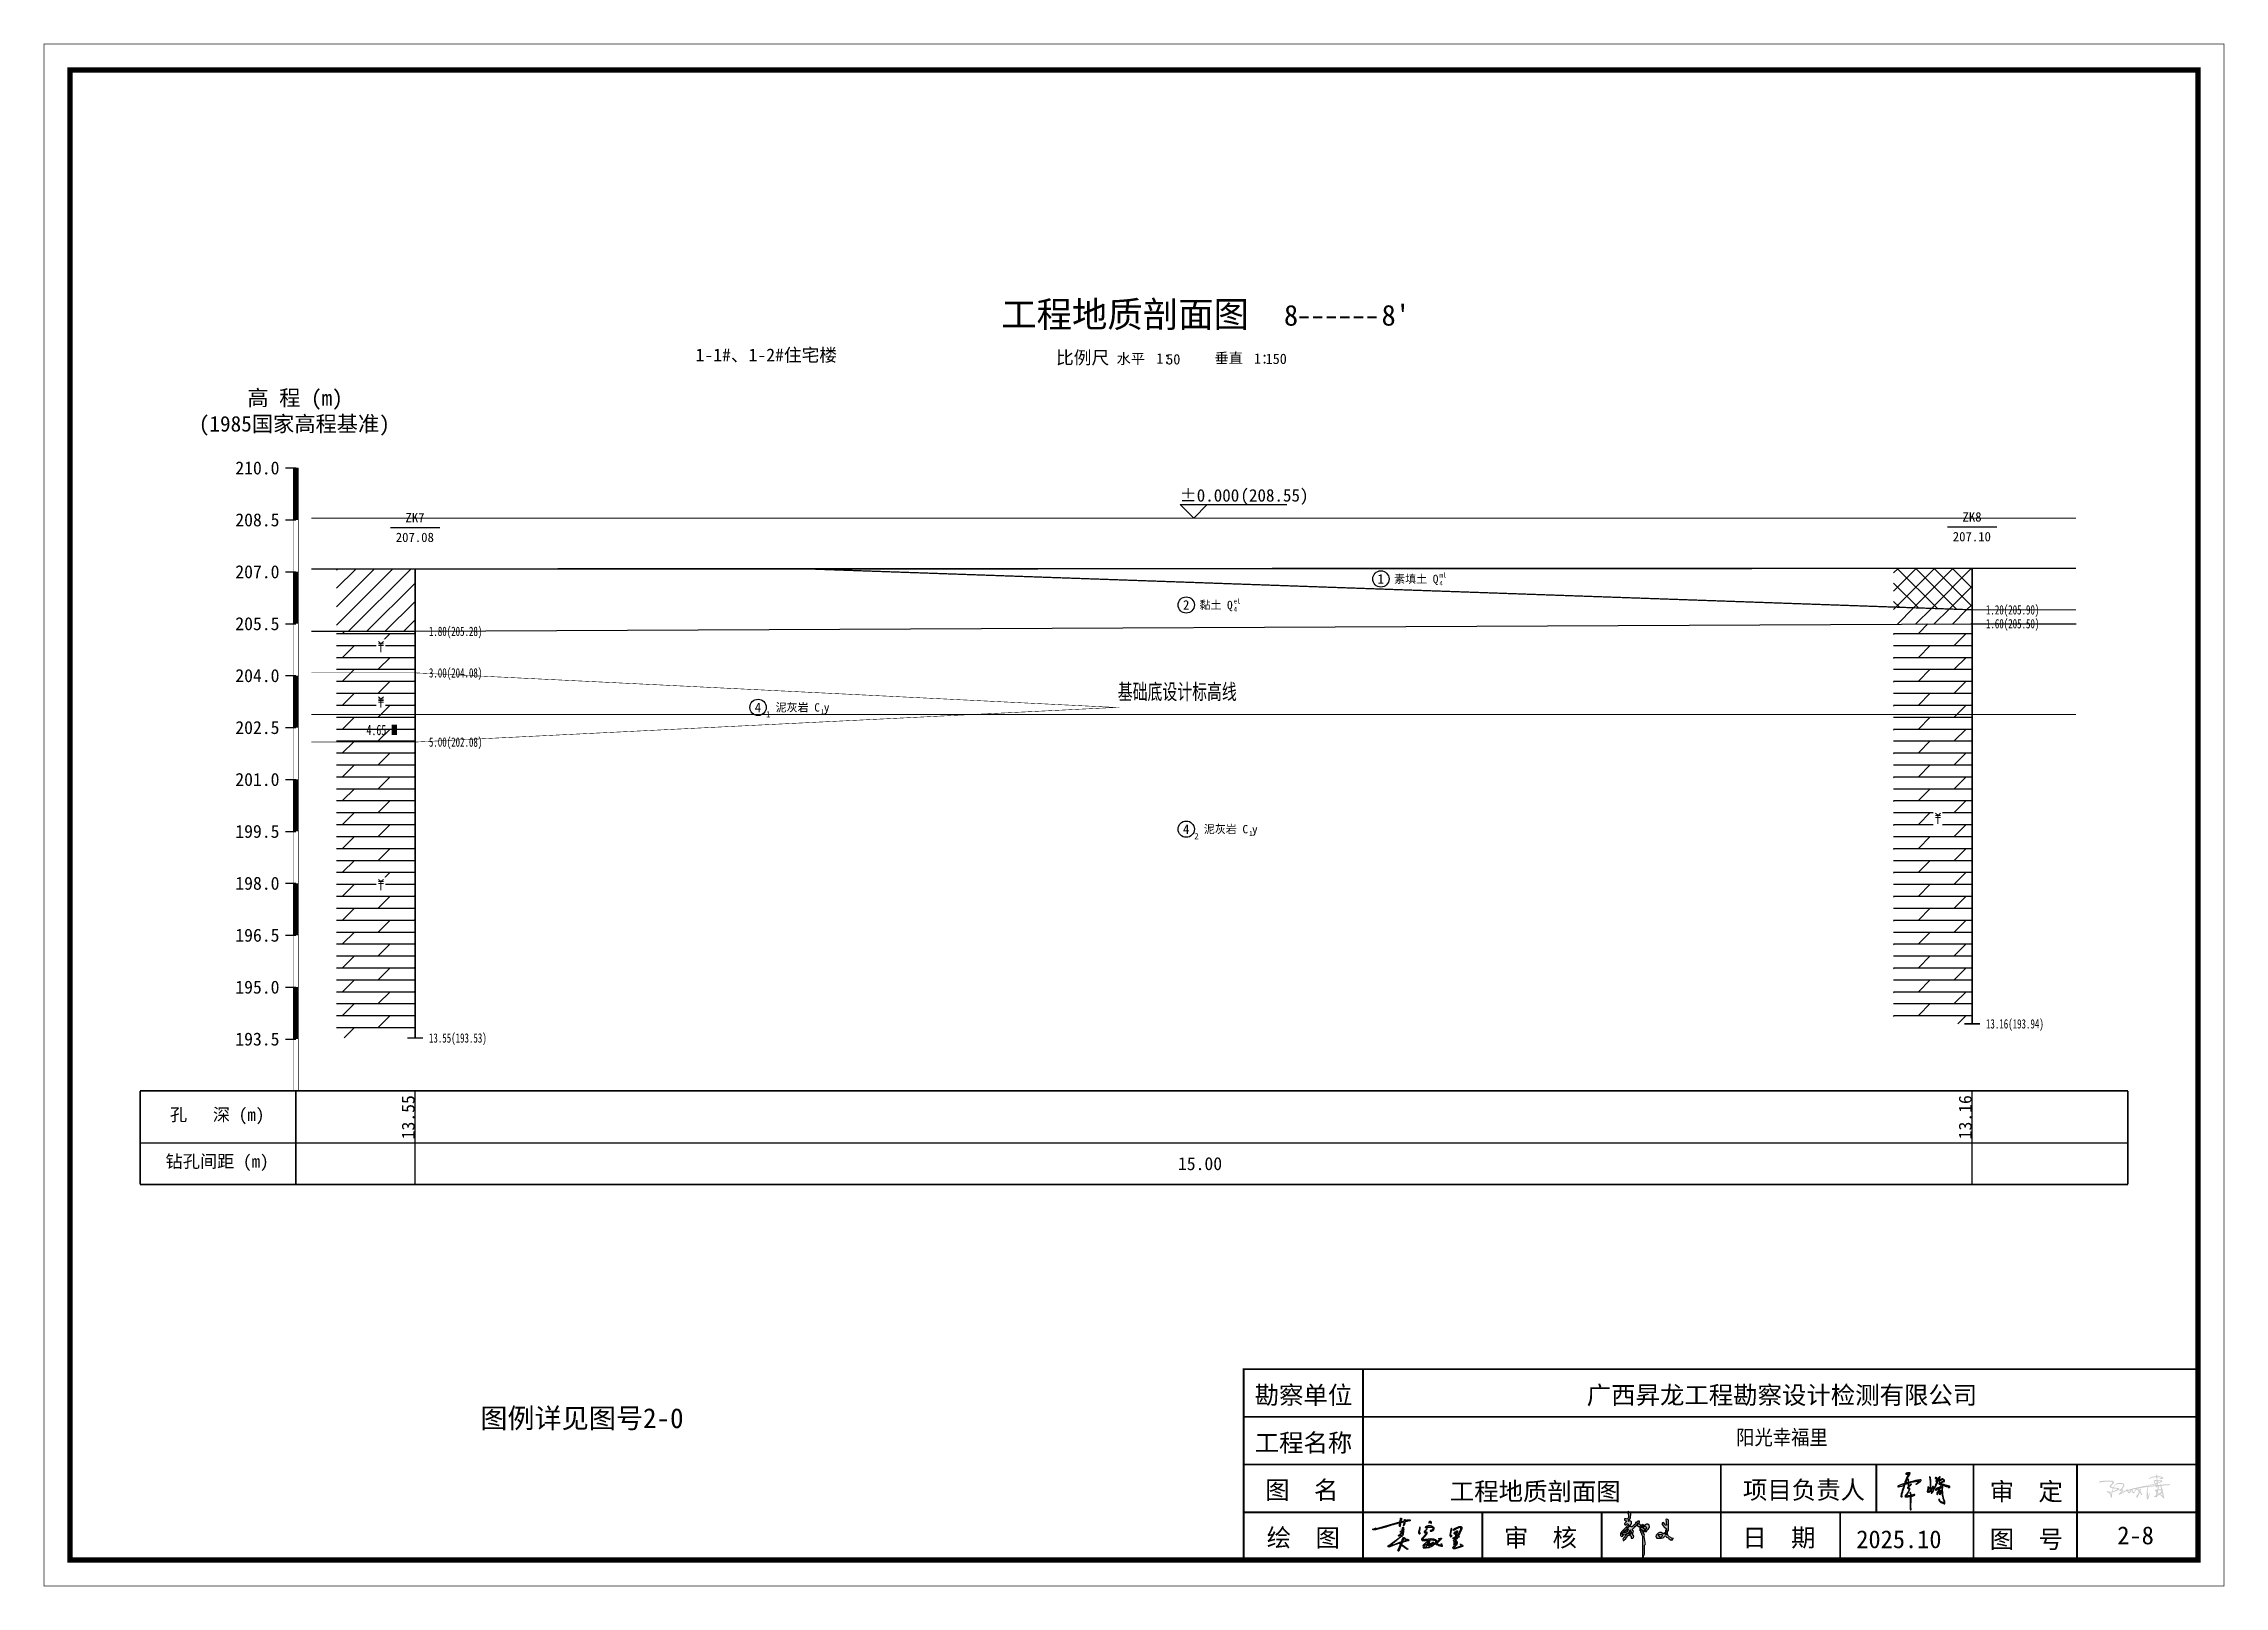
# Model space of a CAD drawing. Header units: millimetres. Extents: x -255 to 9196, y 129 to 426.
# Drawn here: x 3185.4 to 3605.6, y 129.3 to 426.4 of the extents above; entities that cross this region are included whole.
import ezdxf
from ezdxf.enums import TextEntityAlignment as Align

# ---------------------------------------------------------------- set-up
doc = ezdxf.new("R2010")
doc.units = ezdxf.units.MM
doc.linetypes.add('sx', pattern=[10, 5, 0, 5, 0])
for name, color, linetype in [('GiCAD_PouMian', 7, 'Continuous'), ('GICAD_QUYANG', 7, 'Continuous'), ('地质-图框', 7, 'Continuous'), ('地质-地层符号', 3, 'Continuous'), ('地质-地层线', 7, 'Continuous'), ('地质-地面线', 7, 'Continuous'), ('地质-填充花纹', 4, 'Continuous'), ('地质-文字', 7, 'Continuous'), ('地质-标注栏', 7, 'Continuous'), ('地质-水位线', 5, 'Continuous'), ('地质-钻孔', 7, 'Continuous')]:
    doc.layers.add(name, color=color, linetype=linetype)
doc.layers.add('不打印', color=7, linetype='Continuous', plot=False)
doc.styles.add('BG_ST', font='SIMSUN_0.TTF', dxfattribs={"width": 0.7})
doc.styles.add('LZ_FONTS_FS', font='simfang_0.ttf', dxfattribs={"width": 0.7})
doc.styles.add('LZ_PMT_LINE', font='SIMSUN_0.TTF', dxfattribs={"height": 2})
doc.styles.get("Standard").update_dxf_attribs({"font": 'simfang_0.ttf', "height": 2.5})
doc.styles.add('地层编号', font='simfang_0.ttf', dxfattribs={"width": 0.7, "height": 1.85})
doc.styles.add('层底标注', font='simfang_0.ttf', dxfattribs={"width": 0.7, "height": 1.8})
doc.styles.add('岩土名称', font='simfang_0.ttf', dxfattribs={"width": 0.7, "height": 1.55})
doc.styles.add('时代', font='simfang_0.ttf', dxfattribs={"width": 0.7, "height": 1.6})
doc.styles.add('标注栏数据', font='simfang_0.ttf', dxfattribs={"width": 0.7, "height": 2.5})
doc.styles.add('标注栏项目', font='simfang_0.ttf', dxfattribs={"width": 0.7, "height": 3})
doc.styles.add('标题', font='simfang_0.ttf', dxfattribs={"width": 0.7, "height": 8})
doc.styles.add('钻孔标注', font='simfang_0.ttf', dxfattribs={"width": 0.7, "height": 1.8})
doc.styles.add('高程系统', font='simfang_0.ttf', dxfattribs={"width": 0.7, "height": 3})
doc.linetypes.add('bzhjcx', pattern='A,0.001,[2,XX1.shx,S=1,R=0,X=1,Y=0],-2', length=2.001)
doc.linetypes.add('swx', pattern='A,7,-1.5,["●",LZ_PMT_LINE,S=0.05,R=0,X=0,Y=0],-1.5', length=10)
pattern_1 = [(0, (0, 0), (0, 2.3), []), (45, (0, 0), (4e-16, 4.5999997), [3.252691, -6.5053825])]
pattern_2 = [(45, (0, 0), (-1.767767, 1.767767), [])]

msp = doc.modelspace()

# ---------------------------------------------------------------- texts
at = {"style": 'LZ_FONTS_FS'}
msp.add_text('8', height=4, dxfattribs=at).set_placement((3427.11, 372.09, -12.5), align=Align.RIGHT)
for s, height, p in [("8'", 4, (3443.19, 372.1, -12.5)), ('比例尺', 2.5, (3380.47, 364.69, -12.5)), ('水平', 2, (3392.14, 364.71, -12.5)), ('1：', 2, (3399.78, 364.78, -12.5)), ('50', 2, (3401.7, 364.62, -12.5)), ('垂直', 2, (3411.02, 364.86, -12.5)), ('1：', 2, (3418.6, 364.77, -12.5)), ('150', 2, (3420.85, 364.71, -12.5))]:
    msp.add_text(s, height=height, dxfattribs=at).set_placement(p)
at = {"color": 2, "style": 'LZ_FONTS_FS'}
msp.add_text('1-1#、1-2#住宅楼', height=2.5, dxfattribs=at).set_placement((3311.02, 365.19))
at = {"linetype": 'Continuous', "style": 'BG_ST', "width": 0.7}
msp.add_text('基础底设计标高线', height=3, dxfattribs=at).set_placement((3392.37, 299.19), align=Align.BOTTOM_LEFT)
for s, p in [('勘察单位', (3418.74, 164.39)), ('工程名称', (3418.74, 155.2)), ('图  名', (3420.77, 146.11)), ('项目负责人', (3512.81, 146.11)), ('审  定', (3560.35, 145.81)), ('绘  图', (3421.06, 136.92)), ('审  核', (3466.74, 136.92)), ('日  期', (3512.7, 136.92)), ('2025.10', (3534.65, 136.62)), ('图  号', (3560.35, 136.62)), ('2-8', (3584.94, 137.37))]:
    msp.add_text(s, height=3.447).set_placement(p)
at = {"style": 'LZ_PMT_LINE'}
msp.add_text('广西昇龙工程勘察设计检测有限公司', height=3.4474, dxfattribs=at).set_placement((3520.33, 164.39), align=Align.CENTER)
for s, height, p in [('图例详见图号2-0', 3.83, (3289.13, 159.75)), ('工程地质剖面图', 3.447, (3472.79, 145.84))]:
    msp.add_text(s, height=height).set_placement(p, align=Align.CENTER)
at = {"width": 0.9}
msp.add_text('阳光幸福里', height=2.873, dxfattribs=at).set_placement((3520.33, 156.53), align=Align.CENTER)
at = {"layer": 'GiCAD_PouMian', "color": 7, "style": '标题'}
msp.add_text('工程地质剖面图', height=5, dxfattribs=at).set_placement((3369.9, 371.77))
at = {"layer": 'GICAD_QUYANG', "color": 1, "linetype": 'Continuous', "width": 0.7}
msp.add_text('4.65', height=2, dxfattribs=at).set_placement((3247.62, 293.22))
at = {"layer": '地质-地层符号', "color": 7, "linetype": 'Continuous'}
for s, height, style, p in [('1', 1.85, '地层编号', (3442.41, 322.38)), ('素填土', 1.55, '岩土名称', (3445.62, 322.53)), ('Q', 1.6, '时代', (3453.05, 322.51)), ('2', 1.85, '地层编号', (3404.91, 317.37)), ('黏土', 1.55, '岩土名称', (3408.12, 317.52)), ('Q', 1.6, '时代', (3413.41, 317.49)), ('4', 1.85, '地层编号', (3322.42, 297.63)), ('泥灰岩', 1.55, '岩土名称', (3326.46, 297.78)), ('C', 1.6, '时代', (3333.89, 297.76)), ('y', 1.6, '时代', (3335.73, 297.76)), ('1', 1.2, '地层编号', (3324.62, 296.63)), ('4', 1.85, '地层编号', (3404.91, 274.18)), ('2', 1.2, '地层编号', (3407.12, 273.18)), ('泥灰岩', 1.55, '岩土名称', (3408.95, 274.33)), ('C', 1.6, '时代', (3416.38, 274.31)), ('y', 1.6, '时代', (3418.22, 274.31))]:
    msp.add_text(s, height=height, dxfattribs=dict(at, style=style)).set_placement(p)
at = {"layer": '地质-地层符号', "color": 7, "linetype": 'Continuous', "style": '时代', "width": 0.8}
for s, p in [('ml', (3454.36, 323.57)), ('el', (3414.71, 318.56)), ('4', (3454.36, 322.01)), ('4', (3414.71, 316.99)), ('1', (3335.2, 297.26)), ('1', (3417.69, 273.81))]:
    msp.add_text(s, height=0.96, dxfattribs=at).set_placement(p)
at = {"layer": '地质-文字', "color": 7, "linetype": 'Continuous', "style": '高程系统'}
for s, p in [('高 程 (m)', (3224.66, 356.69)), ('(1985国家高程基准)', (3215.32, 351.69))]:
    msp.add_text(s, height=3, dxfattribs=at).set_placement(p)
at = {"layer": '地质-文字', "color": 7, "linetype": 'Continuous', "style": '层底标注', "width": 0.7}
for s, p in [('1.20(205.90)', (3559.63, 316.46)), ('1.60(205.50)', (3559.63, 313.79)), ('1.80(205.28)', (3259.65, 312.32)), ('3.00(204.08)', (3259.65, 304.32)), ('5.00(202.08)', (3259.65, 290.99)), ('13.55(193.53)', (3259.65, 233.99)), ('13.16(193.94)', (3559.63, 236.72))]:
    msp.add_text(s, height=1.8, dxfattribs=at).set_placement(p)
at = {"layer": '地质-标注栏', "color": 7, "linetype": 'Continuous', "style": '标注栏数据'}
for s, p in [('13.55', (3256.9, 215.37)), ('13.16', (3556.88, 215.37))]:
    msp.add_text(s, height=2.5, rotation=90, dxfattribs=at).set_placement(p)
at = {"layer": '地质-标注栏', "color": 7, "linetype": 'Continuous', "style": '标注栏项目'}
for s, p in [('孔   深 (m)', (3209.75, 218.19)), ('钻孔间距 (m)', (3208.91, 209.19))]:
    msp.add_text(s, height=2.43, dxfattribs=at).set_placement(p, align=Align.BOTTOM_LEFT)
at = {"layer": '地质-标注栏', "color": 7, "linetype": 'Continuous', "style": '标注栏数据'}
msp.add_text('15.00', height=2.5, dxfattribs=at).set_placement((3403.96, 209.44))
at = {"layer": '地质-钻孔', "color": 7, "linetype": 'Continuous', "style": '钻孔标注'}
for s, p in [('ZK8', (3555.11, 334.36)), ('207.08', (3253.26, 330.42)), ('ZK7', (3255.13, 334.22)), ('207.10', (3553.24, 330.56))]:
    msp.add_text(s, height=1.8, dxfattribs=at).set_placement(p)

# ---------------------------------------------------------------- blocks, each defined once
blk = doc.blocks.new('WipeoutBlock')
blk.add_wipeout([(0, 0), (0, 1), (1, 1), (1, 0)])
blk = doc.blocks.new('FHzhong.dwg')
at = {"color": 1, "lineweight": 0}
for p, q in [((1.06, 1.62), (0.57, 2.04)), ((0.57, 1.62), (1.53, 1.62)), ((0.57, 1.25), (1.53, 1.25)), ((1.05, 0), (1.05, 1.62)), ((1.06, 1.62), (1.53, 2.04))]:
    blk.add_line(p, q, dxfattribs=at)
blk = doc.blocks.new('FHqiang.dwg')
at = {"color": 1, "lineweight": 0}
for p, q in [((1.06, 1.62), (0.57, 2.04)), ((0.57, 1.62), (1.53, 1.62)), ((0.57, 1.32), (1.53, 1.32)), ((0.57, 1.02), (1.53, 1.02)), ((1.05, 0), (1.05, 1.62)), ((1.06, 1.62), (1.53, 2.04))]:
    blk.add_line(p, q, dxfattribs=at)
blk = doc.blocks.new('gkqy_yan.dwg不标1', base_point=(0, -1))
at = {"color": 1}
blk.add_solid([(-0.5, -2), (-0.5, 0), (0.5, -2), (0.5, 0)], dxfattribs=at)
blk = doc.blocks.new('GC9')
blk.add_wipeout([(-2.26, 6.01), (17.92, 6.01), (17.93, 2.69), (-2.15, 2.71), (-2.27, 2.72)])
blk.add_text('(208.55)', height=2.408).set_placement((9.01, 3.19))
blk.add_wipeout([(-2.8, 2.72), (2.91, 2.72), (0.06, -0.14), (0.06, -0.14)])
at = {"color": 3}
for p, q in [((0, 0), (-2.6, 2.6)), ((-2.6, 2.6), (17.93, 2.6)), ((0, 0), (2.59, 2.6))]:
    blk.add_line(p, q, dxfattribs=at)
blk.add_text('±0.000', height=2.408).set_placement((-2.69, 3.18))
blk = doc.blocks.new('zhengyi')
h = blk.add_hatch(color=256)
h.dxf.hatch_style = 1
h.paths.add_polyline_path([(256.693, 181.627), (256.708, 181.638), (256.715, 181.643), (256.717, 181.651), (256.713, 181.659), (256.726, 181.657), (256.735, 181.66), (256.745, 181.669), (256.745, 181.673), (256.745, 181.675), (256.745, 181.68), (256.765, 181.68), (256.765, 181.711), (256.761, 181.711), (256.759, 181.711), (256.755, 181.711), (256.755, 181.721), (256.734, 181.721), (256.725, 181.697), (256.717, 181.686), (256.698, 181.669), (256.679, 181.655), (256.663, 181.652), (256.64, 181.659), (256.64, 181.669), (256.63, 181.669), (256.626, 181.652), (256.616, 181.642), (256.599, 181.638), (256.599, 181.628), (256.609, 181.628), (256.607, 181.624), (256.61, 181.618), (256.614, 181.617), (256.607, 181.593), (256.598, 181.58), (256.578, 181.565), (256.547, 181.565), (256.536, 181.565), (256.535, 181.556), (256.523, 181.55), (256.515, 181.555), (256.511, 181.547), (256.517, 181.535), (256.526, 181.534), (256.526, 181.513), (256.536, 181.513), (256.539, 181.522), (256.541, 181.526), (256.547, 181.534), (256.555, 181.539), (256.566, 181.533), (256.567, 181.523), (256.588, 181.523), (256.588, 181.532), (256.588, 181.536), (256.588, 181.544), (256.601, 181.547), (256.607, 181.548), (256.62, 181.549), (256.626, 181.537), (256.637, 181.531), (256.651, 181.534), (256.651, 181.544), (256.64, 181.544), (256.633, 181.555), (256.632, 181.563), (256.635, 181.575), (256.641, 181.588), (256.644, 181.594), (256.644, 181.596), (256.651, 181.607), (256.645, 181.594), (256.644, 181.594), (256.649, 181.58), (256.661, 181.575), (256.661, 181.555), (256.672, 181.555), (256.672, 181.55), (256.672, 181.548), (256.672, 181.544), (256.682, 181.544), (256.682, 181.555), (256.697, 181.563), (256.699, 181.585), (256.687, 181.596), (256.687, 181.615)])
h.paths.add_polyline_path([(256.666, 181.732), (256.653, 181.746), (256.638, 181.749), (256.62, 181.742), (256.618, 181.759), (256.625, 181.771), (256.64, 181.779), (256.65, 181.805), (256.654, 181.819), (256.656, 181.846), (256.655, 181.868), (256.648, 181.881), (256.63, 181.893), (256.622, 181.9), (256.609, 181.897), (256.604, 181.888), (256.602, 181.884), (256.605, 181.878), (256.609, 181.878), (256.619, 181.848), (256.621, 181.831), (256.62, 181.799), (256.611, 181.791), (256.607, 181.787), (256.599, 181.779), (256.582, 181.782), (256.574, 181.783), (256.557, 181.784), (256.553, 181.773), (256.557, 181.763), (256.567, 181.758), (256.58, 181.751), (256.583, 181.732), (256.573, 181.721), (256.56, 181.715), (256.555, 181.704), (256.557, 181.69), (256.568, 181.683), (256.584, 181.688), (256.588, 181.7), (256.602, 181.703), (256.613, 181.697), (256.62, 181.685), (256.576, 181.641), (256.554, 181.619), (256.51, 181.575), (256.494, 181.554), (256.489, 181.539), (256.489, 181.513), (256.499, 181.501), (256.511, 181.498), (256.526, 181.503), (256.526, 181.534), (256.517, 181.535), (256.511, 181.547), (256.515, 181.555), (256.523, 181.55), (256.535, 181.556), (256.536, 181.565), (256.547, 181.565), (256.547, 181.575), (256.567, 181.592), (256.578, 181.6), (256.599, 181.617), (256.599, 181.628), (256.599, 181.638), (256.616, 181.642), (256.626, 181.652), (256.63, 181.669), (256.64, 181.669), (256.64, 181.68), (256.645, 181.68), (256.647, 181.68), (256.651, 181.68), (256.662, 181.698), (256.666, 181.71)])
h.paths.add_polyline_path([(256.698, 181.518), (256.682, 181.534), (256.682, 181.544), (256.672, 181.544), (256.672, 181.548), (256.672, 181.55), (256.672, 181.555), (256.651, 181.555), (256.651, 181.544), (256.651, 181.534), (256.637, 181.531), (256.626, 181.537), (256.62, 181.549), (256.607, 181.548), (256.601, 181.547), (256.588, 181.544), (256.588, 181.536), (256.588, 181.532), (256.588, 181.523), (256.578, 181.523), (256.578, 181.513), (256.569, 181.51), (256.564, 181.508), (256.557, 181.503), (256.559, 181.489), (256.554, 181.478), (256.541, 181.471), (256.532, 181.462), (256.529, 181.453), (256.531, 181.44), (256.533, 181.434), (256.542, 181.431), (256.547, 181.435), (256.575, 181.465), (256.589, 181.481), (256.614, 181.513), (256.633, 181.517), (256.646, 181.514), (256.661, 181.503), (256.661, 181.49), (256.661, 181.484), (256.661, 181.471), (256.678, 181.468), (256.69, 181.471), (256.703, 181.482), (256.704, 181.504)])
h.paths.add_polyline_path([(256.872, 181.624), (256.865, 181.632), (256.849, 181.643), (256.854, 181.65), (256.862, 181.652), (256.87, 181.648), (256.87, 181.659), (256.849, 181.659), (256.849, 181.68), (256.818, 181.68), (256.818, 181.669), (256.825, 181.67), (256.831, 181.666), (256.833, 181.659), (256.837, 181.654), (256.834, 181.645), (256.828, 181.643), (256.824, 181.641), (256.818, 181.644), (256.818, 181.648), (256.807, 181.648), (256.807, 181.586), (256.818, 181.586), (256.818, 181.596), (256.824, 181.602), (256.83, 181.603), (256.838, 181.602), (256.849, 181.597), (256.853, 181.586), (256.849, 181.575), (256.87, 181.575), (256.87, 181.596), (256.878, 181.596), (256.882, 181.596), (256.89, 181.596), (256.89, 181.607), (256.88, 181.607)])
h.paths.add_polyline_path([(256.831, 181.666), (256.825, 181.67), (256.818, 181.669), (256.818, 181.68), (256.807, 181.68), (256.808, 181.687), (256.804, 181.694), (256.797, 181.695), (256.787, 181.7), (256.784, 181.713), (256.791, 181.721), (256.798, 181.729), (256.796, 181.743), (256.786, 181.747), (256.773, 181.744), (256.766, 181.741), (256.755, 181.732), (256.755, 181.711), (256.759, 181.711), (256.761, 181.711), (256.765, 181.711), (256.765, 181.68), (256.765, 181.669), (256.78, 181.66), (256.79, 181.658), (256.807, 181.659), (256.807, 181.648), (256.818, 181.648), (256.818, 181.644), (256.824, 181.641), (256.828, 181.643), (256.834, 181.645), (256.837, 181.654), (256.833, 181.659)])
h.paths.add_polyline_path([(256.953, 181.68), (256.933, 181.695), (256.912, 181.697), (256.89, 181.685), (256.876, 181.677), (256.861, 181.679), (256.849, 181.69), (256.849, 181.659), (256.901, 181.659), (256.898, 181.655), (256.901, 181.649), (256.906, 181.648), (256.91, 181.635), (256.904, 181.622), (256.89, 181.617), (256.89, 181.607), (256.89, 181.596), (256.882, 181.596), (256.878, 181.596), (256.87, 181.596), (256.87, 181.575), (256.911, 181.575), (256.917, 181.594), (256.923, 181.604), (256.937, 181.617), (256.953, 181.637), (256.958, 181.654)])
h.paths.add_polyline_path([(256.879, 181.52), (256.874, 181.534), (256.859, 181.544), (256.859, 181.575), (256.849, 181.575), (256.853, 181.586), (256.849, 181.597), (256.838, 181.602), (256.83, 181.603), (256.824, 181.602), (256.818, 181.596), (256.818, 181.586), (256.818, 181.565), (256.837, 181.526), (256.844, 181.504), (256.849, 181.461), (256.849, 181.323), (256.849, 181.255), (256.849, 181.117), (256.857, 181.117), (256.861, 181.117), (256.87, 181.117), (256.862, 181.154), (256.865, 181.176), (256.88, 181.211), (256.88, 181.269), (256.88, 181.298), (256.88, 181.357), (256.89, 181.368), (256.893, 181.378), (256.89, 181.393), (256.884, 181.437), (256.881, 181.459), (256.875, 181.503)])
h.paths.add_polyline_path([(257.234, 181.544), (257.226, 181.54), (257.222, 181.538), (257.213, 181.534), (257.213, 181.544), (257.172, 181.544), (257.149, 181.562), (257.124, 181.564), (257.099, 181.549), (257.086, 181.537), (257.08, 181.531), (257.068, 181.518), (257.063, 181.499), (257.066, 181.487), (257.078, 181.471), (257.124, 181.468), (257.148, 181.47), (257.193, 181.482), (257.197, 181.49), (257.199, 181.494), (257.203, 181.503), (257.217, 181.505), (257.228, 181.499), (257.234, 181.487), (257.261, 181.473), (257.274, 181.465), (257.297, 181.445), (257.308, 181.441), (257.314, 181.438), (257.323, 181.43), (257.331, 181.446), (257.335, 181.455), (257.344, 181.471), (257.328, 181.465), (257.313, 181.469), (257.302, 181.482), (257.28, 181.493), (257.269, 181.502), (257.255, 181.523), (257.247, 181.523), (257.243, 181.523), (257.234, 181.523)])
h.paths.add_polyline_path([(257.168, 181.518), (257.169, 181.511), (257.167, 181.503), (257.153, 181.489), (257.138, 181.485), (257.12, 181.492), (257.119, 181.501), (257.107, 181.507), (257.099, 181.503), (257.099, 181.511), (257.099, 181.515), (257.099, 181.523), (257.124, 181.523), (257.136, 181.523), (257.161, 181.523)], flags=16)
h.paths.add_polyline_path([(257.265, 181.663), (257.265, 181.696), (257.265, 181.763), (257.252, 181.774), (257.241, 181.777), (257.224, 181.773), (257.227, 181.736), (257.229, 181.717), (257.234, 181.68), (257.226, 181.68), (257.222, 181.68), (257.213, 181.68), (257.208, 181.696), (257.203, 181.703), (257.193, 181.716), (257.185, 181.723), (257.171, 181.72), (257.167, 181.711), (257.167, 181.693), (257.171, 181.683), (257.182, 181.669), (257.198, 181.65), (257.208, 181.641), (257.229, 181.628), (257.235, 181.621), (257.232, 181.61), (257.224, 181.607), (257.224, 181.596), (257.234, 181.596), (257.234, 181.584), (257.234, 181.578), (257.234, 181.565), (257.255, 181.565), (257.248, 181.576), (257.253, 181.592), (257.265, 181.596)])
h.paths.add_polyline_path([(257.245, 181.565), (257.234, 181.565), (257.234, 181.578), (257.234, 181.584), (257.234, 181.596), (257.224, 181.596), (257.224, 181.565), (257.22, 181.565), (257.218, 181.565), (257.213, 181.565), (257.213, 181.534), (257.222, 181.538), (257.226, 181.54), (257.234, 181.544), (257.234, 181.534), (257.245, 181.534)])
for p, q in [((256.557, 181.784), (256.553, 181.773)), ((256.553, 181.773), (256.557, 181.763)), ((256.56, 181.715), (256.555, 181.704)), ((256.555, 181.704), (256.557, 181.69)), ((256.574, 181.783), (256.557, 181.784)), ((256.557, 181.763), (256.567, 181.758)), ((256.557, 181.69), (256.568, 181.683)), ((256.573, 181.721), (256.56, 181.715)), ((256.567, 181.758), (256.58, 181.751)), ((256.583, 181.732), (256.573, 181.721)), ((256.582, 181.782), (256.574, 181.783)), ((256.58, 181.751), (256.583, 181.732)), ((256.599, 181.779), (256.582, 181.782)), ((256.584, 181.688), (256.588, 181.7)), ((256.588, 181.7), (256.602, 181.703)), ((256.607, 181.787), (256.599, 181.779)), ((256.604, 181.888), (256.602, 181.884)), ((256.602, 181.884), (256.605, 181.878)), ((256.602, 181.703), (256.613, 181.697)), ((256.609, 181.897), (256.604, 181.888)), ((256.605, 181.878), (256.609, 181.878)), ((256.611, 181.791), (256.607, 181.787)), ((256.622, 181.9), (256.609, 181.897)), ((256.609, 181.878), (256.619, 181.848)), ((256.62, 181.799), (256.611, 181.791)), ((256.613, 181.697), (256.62, 181.685)), ((256.618, 181.759), (256.625, 181.771)), ((256.62, 181.742), (256.618, 181.759)), ((256.619, 181.848), (256.621, 181.831)), ((256.621, 181.831), (256.62, 181.799)), ((256.638, 181.749), (256.62, 181.742)), ((256.63, 181.893), (256.622, 181.9)), ((256.625, 181.771), (256.64, 181.779)), ((256.648, 181.881), (256.63, 181.893)), ((256.653, 181.746), (256.638, 181.749)), ((256.64, 181.779), (256.65, 181.805)), ((256.655, 181.868), (256.648, 181.881)), ((256.65, 181.805), (256.654, 181.819)), ((256.651, 181.68), (256.662, 181.698)), ((256.666, 181.732), (256.653, 181.746)), ((256.654, 181.819), (256.656, 181.846)), ((256.656, 181.846), (256.655, 181.868)), ((256.662, 181.698), (256.666, 181.71)), ((256.666, 181.71), (256.666, 181.732)), ((256.725, 181.697), (256.717, 181.686)), ((256.734, 181.721), (256.725, 181.697)), ((256.755, 181.721), (256.734, 181.721)), ((256.734, 181.721), (256.755, 181.721)), ((256.755, 181.721), (256.734, 181.721)), ((256.766, 181.741), (256.755, 181.732)), ((256.755, 181.732), (256.755, 181.711)), ((256.755, 181.711), (256.755, 181.732)), ((256.755, 181.732), (256.755, 181.711)), ((256.755, 181.711), (256.755, 181.721)), ((256.755, 181.721), (256.755, 181.711)), ((256.755, 181.711), (256.755, 181.721)), ((256.755, 181.711), (256.759, 181.711)), ((256.759, 181.711), (256.755, 181.711)), ((256.759, 181.711), (256.761, 181.711)), ((256.761, 181.711), (256.759, 181.711)), ((256.761, 181.711), (256.765, 181.711)), ((256.765, 181.711), (256.761, 181.711)), ((256.765, 181.711), (256.765, 181.669)), ((256.765, 181.669), (256.765, 181.711)), ((256.765, 181.711), (256.765, 181.669)), ((256.765, 181.68), (256.765, 181.711)), ((256.765, 181.711), (256.765, 181.68)), ((256.765, 181.68), (256.765, 181.711)), ((256.773, 181.744), (256.766, 181.741)), ((256.786, 181.747), (256.773, 181.744)), ((256.784, 181.713), (256.791, 181.721)), ((256.787, 181.7), (256.784, 181.713)), ((256.796, 181.743), (256.786, 181.747)), ((256.797, 181.695), (256.787, 181.7)), ((256.791, 181.721), (256.798, 181.729)), ((256.798, 181.729), (256.796, 181.743)), ((256.804, 181.694), (256.797, 181.695)), ((256.808, 181.687), (256.804, 181.694)), ((256.861, 181.679), (256.849, 181.69)), ((256.849, 181.69), (256.849, 181.659)), ((256.849, 181.659), (256.849, 181.69)), ((256.849, 181.69), (256.849, 181.659)), ((256.912, 181.697), (256.89, 181.685)), ((256.933, 181.695), (256.912, 181.697)), ((256.953, 181.68), (256.933, 181.695)), ((257.171, 181.72), (257.167, 181.711)), ((257.167, 181.711), (257.167, 181.693)), ((257.167, 181.693), (257.171, 181.683)), ((257.185, 181.723), (257.171, 181.72)), ((257.193, 181.716), (257.185, 181.723)), ((257.203, 181.703), (257.193, 181.716)), ((257.208, 181.696), (257.203, 181.703)), ((257.213, 181.68), (257.208, 181.696)), ((257.241, 181.777), (257.224, 181.773)), ((257.224, 181.773), (257.227, 181.736)), ((257.227, 181.736), (257.229, 181.717)), ((257.229, 181.717), (257.234, 181.68)), ((257.252, 181.774), (257.241, 181.777)), ((257.265, 181.763), (257.252, 181.774)), ((257.265, 181.696), (257.265, 181.763)), ((257.265, 181.663), (257.265, 181.696)), ((256.494, 181.554), (256.489, 181.539)), ((256.489, 181.539), (256.489, 181.513)), ((256.489, 181.513), (256.499, 181.501)), ((256.51, 181.575), (256.494, 181.554)), ((256.499, 181.501), (256.511, 181.498)), ((256.554, 181.619), (256.51, 181.575)), ((256.515, 181.555), (256.511, 181.547)), ((256.511, 181.547), (256.515, 181.555)), ((256.511, 181.547), (256.517, 181.535)), ((256.517, 181.535), (256.511, 181.547)), ((256.511, 181.498), (256.526, 181.503)), ((256.523, 181.55), (256.515, 181.555)), ((256.515, 181.555), (256.523, 181.55)), ((256.517, 181.535), (256.526, 181.534)), ((256.526, 181.534), (256.517, 181.535)), ((256.535, 181.556), (256.523, 181.55)), ((256.523, 181.55), (256.535, 181.556)), ((256.526, 181.534), (256.526, 181.513)), ((256.526, 181.513), (256.526, 181.534)), ((256.526, 181.534), (256.526, 181.513)), ((256.526, 181.503), (256.526, 181.534)), ((256.526, 181.534), (256.526, 181.503)), ((256.526, 181.503), (256.526, 181.534)), ((256.526, 181.513), (256.536, 181.513)), ((256.536, 181.513), (256.526, 181.513)), ((256.526, 181.513), (256.536, 181.513)), ((256.532, 181.462), (256.529, 181.453)), ((256.529, 181.453), (256.531, 181.44)), ((256.531, 181.44), (256.533, 181.434)), ((256.541, 181.471), (256.532, 181.462)), ((256.533, 181.434), (256.542, 181.431)), ((256.536, 181.565), (256.535, 181.556)), ((256.535, 181.556), (256.536, 181.565)), ((256.578, 181.565), (256.536, 181.565)), ((256.536, 181.565), (256.578, 181.565)), ((256.578, 181.565), (256.536, 181.565)), ((256.536, 181.565), (256.547, 181.565)), ((256.547, 181.565), (256.536, 181.565)), ((256.536, 181.565), (256.547, 181.565)), ((256.536, 181.513), (256.539, 181.522)), ((256.539, 181.522), (256.541, 181.526)), ((256.541, 181.526), (256.547, 181.534)), ((256.554, 181.478), (256.541, 181.471)), ((256.542, 181.431), (256.547, 181.435)), ((256.547, 181.575), (256.567, 181.592)), ((256.567, 181.592), (256.547, 181.575)), ((256.547, 181.565), (256.547, 181.575)), ((256.547, 181.575), (256.547, 181.565)), ((256.547, 181.565), (256.547, 181.575)), ((256.547, 181.575), (256.547, 181.565)), ((256.547, 181.565), (256.547, 181.575)), ((256.547, 181.575), (256.547, 181.565)), ((256.547, 181.565), (256.578, 181.565)), ((256.578, 181.565), (256.547, 181.565)), ((256.547, 181.565), (256.578, 181.565)), ((256.547, 181.534), (256.555, 181.539)), ((256.547, 181.435), (256.575, 181.465)), ((256.576, 181.641), (256.554, 181.619)), ((256.559, 181.489), (256.554, 181.478)), ((256.555, 181.539), (256.566, 181.533)), ((256.564, 181.508), (256.557, 181.503)), ((256.557, 181.503), (256.559, 181.489)), ((256.569, 181.51), (256.564, 181.508)), ((256.566, 181.533), (256.567, 181.523)), ((256.567, 181.592), (256.578, 181.6)), ((256.578, 181.6), (256.567, 181.592)), ((256.567, 181.523), (256.588, 181.523)), ((256.588, 181.523), (256.567, 181.523)), ((256.567, 181.523), (256.588, 181.523)), ((256.568, 181.683), (256.584, 181.688)), ((256.578, 181.513), (256.569, 181.51)), ((256.575, 181.465), (256.589, 181.481)), ((256.62, 181.685), (256.576, 181.641)), ((256.578, 181.6), (256.599, 181.617)), ((256.599, 181.617), (256.578, 181.6)), ((256.598, 181.58), (256.578, 181.565)), ((256.578, 181.565), (256.598, 181.58)), ((256.588, 181.523), (256.578, 181.523)), ((256.578, 181.523), (256.588, 181.523)), ((256.588, 181.523), (256.578, 181.523)), ((256.578, 181.523), (256.578, 181.513)), ((256.578, 181.513), (256.578, 181.523)), ((256.578, 181.523), (256.578, 181.513)), ((256.588, 181.544), (256.601, 181.547)), ((256.601, 181.547), (256.588, 181.544)), ((256.588, 181.536), (256.588, 181.544)), ((256.588, 181.544), (256.588, 181.536)), ((256.588, 181.532), (256.588, 181.536)), ((256.588, 181.536), (256.588, 181.532)), ((256.588, 181.523), (256.588, 181.532)), ((256.588, 181.532), (256.588, 181.523)), ((256.589, 181.481), (256.614, 181.513)), ((256.607, 181.593), (256.598, 181.58)), ((256.598, 181.58), (256.607, 181.593)), ((256.616, 181.642), (256.599, 181.638)), ((256.599, 181.638), (256.616, 181.642)), ((256.599, 181.638), (256.599, 181.628)), ((256.599, 181.628), (256.599, 181.638)), ((256.599, 181.638), (256.599, 181.628)), ((256.599, 181.617), (256.599, 181.638)), ((256.599, 181.638), (256.599, 181.617)), ((256.599, 181.617), (256.599, 181.638)), ((256.599, 181.628), (256.609, 181.628)), ((256.609, 181.628), (256.599, 181.628)), ((256.599, 181.628), (256.609, 181.628)), ((256.609, 181.628), (256.599, 181.628)), ((256.599, 181.628), (256.609, 181.628)), ((256.609, 181.628), (256.599, 181.628)), ((256.599, 181.628), (256.599, 181.617)), ((256.599, 181.617), (256.599, 181.628)), ((256.599, 181.628), (256.599, 181.617)), ((256.601, 181.547), (256.607, 181.548)), ((256.607, 181.548), (256.601, 181.547)), ((256.609, 181.628), (256.607, 181.624)), ((256.607, 181.624), (256.609, 181.628)), ((256.607, 181.624), (256.61, 181.618)), ((256.61, 181.618), (256.607, 181.624)), ((256.614, 181.617), (256.607, 181.593)), ((256.607, 181.593), (256.614, 181.617)), ((256.607, 181.548), (256.62, 181.549)), ((256.62, 181.549), (256.607, 181.548)), ((256.61, 181.618), (256.614, 181.617)), ((256.614, 181.617), (256.61, 181.618)), ((256.614, 181.513), (256.633, 181.517)), ((256.626, 181.652), (256.616, 181.642)), ((256.616, 181.642), (256.626, 181.652)), ((256.62, 181.549), (256.626, 181.537)), ((256.626, 181.537), (256.62, 181.549)), ((256.63, 181.669), (256.626, 181.652)), ((256.626, 181.652), (256.63, 181.669)), ((256.626, 181.537), (256.637, 181.531)), ((256.637, 181.531), (256.626, 181.537)), ((256.64, 181.669), (256.63, 181.669)), ((256.63, 181.669), (256.64, 181.669)), ((256.64, 181.669), (256.63, 181.669)), ((256.63, 181.669), (256.64, 181.669)), ((256.64, 181.669), (256.63, 181.669)), ((256.63, 181.669), (256.64, 181.669)), ((256.632, 181.563), (256.635, 181.575)), ((256.635, 181.575), (256.632, 181.563)), ((256.633, 181.555), (256.632, 181.563)), ((256.632, 181.563), (256.633, 181.555)), ((256.64, 181.544), (256.633, 181.555)), ((256.633, 181.555), (256.64, 181.544)), ((256.633, 181.517), (256.646, 181.514)), ((256.635, 181.575), (256.641, 181.588)), ((256.641, 181.588), (256.635, 181.575)), ((256.637, 181.531), (256.651, 181.534)), ((256.651, 181.534), (256.637, 181.531)), ((256.64, 181.669), (256.64, 181.68)), ((256.64, 181.68), (256.64, 181.669)), ((256.64, 181.669), (256.64, 181.68)), ((256.64, 181.68), (256.645, 181.68)), ((256.64, 181.659), (256.64, 181.669)), ((256.64, 181.669), (256.64, 181.659)), ((256.64, 181.659), (256.64, 181.669)), ((256.663, 181.652), (256.64, 181.659)), ((256.651, 181.544), (256.64, 181.544)), ((256.64, 181.544), (256.651, 181.544)), ((256.651, 181.544), (256.64, 181.544)), ((256.64, 181.544), (256.651, 181.544)), ((256.651, 181.544), (256.64, 181.544)), ((256.64, 181.544), (256.651, 181.544)), ((256.641, 181.588), (256.645, 181.594)), ((256.645, 181.594), (256.641, 181.588)), ((256.651, 181.607), (256.644, 181.596)), ((256.644, 181.596), (256.651, 181.607)), ((256.644, 181.596), (256.649, 181.58)), ((256.649, 181.58), (256.644, 181.596)), ((256.645, 181.68), (256.647, 181.68)), ((256.645, 181.594), (256.651, 181.607)), ((256.651, 181.607), (256.645, 181.594)), ((256.646, 181.514), (256.661, 181.503)), ((256.647, 181.68), (256.651, 181.68)), ((256.649, 181.58), (256.661, 181.575)), ((256.661, 181.575), (256.649, 181.58)), ((256.672, 181.555), (256.651, 181.555)), ((256.651, 181.555), (256.672, 181.555)), ((256.672, 181.555), (256.651, 181.555)), ((256.651, 181.555), (256.651, 181.534)), ((256.651, 181.534), (256.651, 181.555)), ((256.651, 181.555), (256.651, 181.534)), ((256.651, 181.544), (256.651, 181.555)), ((256.651, 181.555), (256.651, 181.544)), ((256.651, 181.544), (256.651, 181.555)), ((256.651, 181.555), (256.661, 181.555)), ((256.661, 181.555), (256.651, 181.555)), ((256.651, 181.555), (256.661, 181.555)), ((256.651, 181.534), (256.651, 181.544)), ((256.651, 181.544), (256.651, 181.534)), ((256.651, 181.534), (256.651, 181.544)), ((256.661, 181.575), (256.661, 181.555)), ((256.661, 181.555), (256.661, 181.575)), ((256.661, 181.575), (256.661, 181.555)), ((256.661, 181.555), (256.661, 181.575)), ((256.661, 181.575), (256.661, 181.555)), ((256.661, 181.555), (256.661, 181.575)), ((256.661, 181.555), (256.672, 181.555)), ((256.672, 181.555), (256.661, 181.555)), ((256.661, 181.555), (256.672, 181.555)), ((256.661, 181.503), (256.661, 181.49)), ((256.661, 181.49), (256.661, 181.484)), ((256.661, 181.484), (256.661, 181.471)), ((256.661, 181.471), (256.678, 181.468)), ((256.679, 181.655), (256.663, 181.652)), ((256.672, 181.555), (256.672, 181.55)), ((256.672, 181.55), (256.672, 181.555)), ((256.672, 181.55), (256.672, 181.548)), ((256.672, 181.548), (256.672, 181.55)), ((256.672, 181.548), (256.672, 181.544)), ((256.672, 181.544), (256.672, 181.548)), ((256.672, 181.544), (256.682, 181.544)), ((256.682, 181.544), (256.672, 181.544)), ((256.672, 181.544), (256.682, 181.544)), ((256.682, 181.544), (256.672, 181.544)), ((256.672, 181.544), (256.682, 181.544)), ((256.682, 181.544), (256.672, 181.544)), ((256.678, 181.468), (256.69, 181.471)), ((256.698, 181.669), (256.679, 181.655)), ((256.682, 181.555), (256.697, 181.563)), ((256.682, 181.544), (256.682, 181.555)), ((256.682, 181.555), (256.682, 181.544)), ((256.682, 181.544), (256.682, 181.555)), ((256.682, 181.534), (256.682, 181.544)), ((256.682, 181.544), (256.682, 181.534)), ((256.682, 181.534), (256.682, 181.544)), ((256.698, 181.518), (256.682, 181.534)), ((256.687, 181.615), (256.693, 181.627)), ((256.687, 181.596), (256.687, 181.615)), ((256.699, 181.585), (256.687, 181.596)), ((256.69, 181.471), (256.703, 181.482)), ((256.693, 181.627), (256.708, 181.638)), ((256.697, 181.563), (256.699, 181.585)), ((256.717, 181.686), (256.698, 181.669)), ((256.704, 181.504), (256.698, 181.518)), ((256.703, 181.482), (256.704, 181.504)), ((256.708, 181.638), (256.715, 181.643)), ((256.717, 181.651), (256.713, 181.659)), ((256.713, 181.659), (256.726, 181.657)), ((256.715, 181.643), (256.717, 181.651)), ((256.726, 181.657), (256.735, 181.66)), ((256.735, 181.66), (256.745, 181.669)), ((256.745, 181.675), (256.745, 181.68)), ((256.745, 181.68), (256.765, 181.68)), ((256.765, 181.68), (256.745, 181.68)), ((256.745, 181.68), (256.765, 181.68)), ((256.745, 181.673), (256.745, 181.675)), ((256.745, 181.669), (256.745, 181.673)), ((256.765, 181.669), (256.78, 181.66)), ((256.78, 181.66), (256.79, 181.658)), ((256.79, 181.658), (256.807, 181.659)), ((256.807, 181.68), (256.808, 181.687)), ((256.818, 181.68), (256.807, 181.68)), ((256.807, 181.68), (256.818, 181.68)), ((256.818, 181.68), (256.807, 181.68)), ((256.807, 181.659), (256.807, 181.648)), ((256.807, 181.648), (256.807, 181.659)), ((256.807, 181.659), (256.807, 181.648)), ((256.818, 181.648), (256.807, 181.648)), ((256.807, 181.648), (256.818, 181.648)), ((256.818, 181.648), (256.807, 181.648)), ((256.807, 181.648), (256.807, 181.586)), ((256.807, 181.586), (256.807, 181.648)), ((256.807, 181.648), (256.807, 181.586)), ((256.807, 181.648), (256.818, 181.648)), ((256.818, 181.648), (256.807, 181.648)), ((256.807, 181.648), (256.818, 181.648)), ((256.807, 181.586), (256.818, 181.586)), ((256.818, 181.586), (256.807, 181.586)), ((256.807, 181.586), (256.818, 181.586)), ((256.849, 181.68), (256.818, 181.68)), ((256.818, 181.68), (256.849, 181.68)), ((256.849, 181.68), (256.818, 181.68)), ((256.818, 181.68), (256.818, 181.669)), ((256.818, 181.669), (256.818, 181.68)), ((256.818, 181.68), (256.818, 181.669)), ((256.818, 181.669), (256.818, 181.68)), ((256.818, 181.68), (256.818, 181.669)), ((256.818, 181.669), (256.818, 181.68)), ((256.818, 181.669), (256.825, 181.67)), ((256.825, 181.67), (256.818, 181.669)), ((256.818, 181.644), (256.818, 181.648)), ((256.818, 181.648), (256.818, 181.644)), ((256.824, 181.641), (256.818, 181.644)), ((256.818, 181.644), (256.824, 181.641)), ((256.824, 181.602), (256.818, 181.596)), ((256.818, 181.596), (256.824, 181.602)), ((256.818, 181.596), (256.818, 181.565)), ((256.818, 181.565), (256.818, 181.596)), ((256.818, 181.596), (256.818, 181.565)), ((256.818, 181.586), (256.818, 181.596)), ((256.818, 181.596), (256.818, 181.586)), ((256.818, 181.586), (256.818, 181.596)), ((256.818, 181.565), (256.837, 181.526)), ((256.828, 181.643), (256.824, 181.641)), ((256.824, 181.641), (256.828, 181.643)), ((256.83, 181.603), (256.824, 181.602)), ((256.824, 181.602), (256.83, 181.603)), ((256.825, 181.67), (256.831, 181.666)), ((256.831, 181.666), (256.825, 181.67)), ((256.834, 181.645), (256.828, 181.643)), ((256.828, 181.643), (256.834, 181.645)), ((256.838, 181.602), (256.83, 181.603)), ((256.83, 181.603), (256.838, 181.602)), ((256.831, 181.666), (256.833, 181.659)), ((256.833, 181.659), (256.831, 181.666)), ((256.833, 181.659), (256.837, 181.654)), ((256.837, 181.654), (256.833, 181.659)), ((256.837, 181.654), (256.834, 181.645)), ((256.834, 181.645), (256.837, 181.654)), ((256.837, 181.526), (256.844, 181.504)), ((256.849, 181.597), (256.838, 181.602)), ((256.838, 181.602), (256.849, 181.597)), ((256.844, 181.504), (256.849, 181.461)), ((256.849, 181.659), (256.849, 181.68)), ((256.849, 181.68), (256.849, 181.659)), ((256.849, 181.659), (256.849, 181.68)), ((256.87, 181.659), (256.849, 181.659)), ((256.849, 181.659), (256.87, 181.659)), ((256.87, 181.659), (256.849, 181.659)), ((256.849, 181.659), (256.901, 181.659)), ((256.901, 181.659), (256.849, 181.659)), ((256.849, 181.659), (256.901, 181.659)), ((256.849, 181.643), (256.854, 181.65)), ((256.854, 181.65), (256.849, 181.643)), ((256.865, 181.632), (256.849, 181.643)), ((256.849, 181.643), (256.865, 181.632)), ((256.853, 181.586), (256.849, 181.597)), ((256.849, 181.597), (256.853, 181.586)), ((256.849, 181.575), (256.853, 181.586)), ((256.853, 181.586), (256.849, 181.575)), ((256.859, 181.575), (256.849, 181.575)), ((256.849, 181.575), (256.859, 181.575)), ((256.859, 181.575), (256.849, 181.575)), ((256.849, 181.575), (256.87, 181.575)), ((256.87, 181.575), (256.849, 181.575)), ((256.849, 181.575), (256.87, 181.575)), ((256.849, 181.461), (256.849, 181.323)), ((256.854, 181.65), (256.862, 181.652)), ((256.862, 181.652), (256.854, 181.65)), ((256.859, 181.544), (256.859, 181.575)), ((256.859, 181.575), (256.859, 181.544)), ((256.859, 181.544), (256.859, 181.575)), ((256.874, 181.534), (256.859, 181.544)), ((256.876, 181.677), (256.861, 181.679)), ((256.862, 181.652), (256.87, 181.648)), ((256.87, 181.648), (256.862, 181.652)), ((256.872, 181.624), (256.865, 181.632)), ((256.865, 181.632), (256.872, 181.624)), ((256.87, 181.648), (256.87, 181.659)), ((256.87, 181.659), (256.87, 181.648)), ((256.87, 181.648), (256.87, 181.659)), ((256.901, 181.659), (256.87, 181.659)), ((256.87, 181.659), (256.901, 181.659)), ((256.901, 181.659), (256.87, 181.659)), ((256.87, 181.659), (256.87, 181.648)), ((256.87, 181.648), (256.87, 181.659)), ((256.87, 181.659), (256.87, 181.648)), ((256.87, 181.575), (256.87, 181.596)), ((256.87, 181.596), (256.87, 181.575)), ((256.87, 181.575), (256.87, 181.596)), ((256.87, 181.596), (256.878, 181.596)), ((256.878, 181.596), (256.87, 181.596)), ((256.87, 181.596), (256.87, 181.575)), ((256.87, 181.575), (256.87, 181.596)), ((256.87, 181.596), (256.87, 181.575)), ((256.87, 181.575), (256.911, 181.575)), ((256.911, 181.575), (256.87, 181.575)), ((256.87, 181.575), (256.911, 181.575)), ((256.88, 181.607), (256.872, 181.624)), ((256.872, 181.624), (256.88, 181.607)), ((256.879, 181.52), (256.874, 181.534)), ((256.875, 181.503), (256.879, 181.52)), ((256.881, 181.459), (256.875, 181.503)), ((256.89, 181.685), (256.876, 181.677)), ((256.878, 181.596), (256.882, 181.596)), ((256.882, 181.596), (256.878, 181.596)), ((256.89, 181.607), (256.88, 181.607)), ((256.88, 181.607), (256.89, 181.607)), ((256.89, 181.607), (256.88, 181.607)), ((256.88, 181.607), (256.89, 181.607)), ((256.89, 181.607), (256.88, 181.607)), ((256.88, 181.607), (256.89, 181.607)), ((256.88, 181.357), (256.89, 181.368)), ((256.88, 181.298), (256.88, 181.357)), ((256.884, 181.437), (256.881, 181.459)), ((256.882, 181.596), (256.89, 181.596)), ((256.89, 181.596), (256.882, 181.596)), ((256.89, 181.393), (256.884, 181.437)), ((256.904, 181.622), (256.89, 181.617)), ((256.89, 181.617), (256.904, 181.622)), ((256.89, 181.617), (256.89, 181.596)), ((256.89, 181.596), (256.89, 181.617)), ((256.89, 181.617), (256.89, 181.596)), ((256.89, 181.607), (256.89, 181.617)), ((256.89, 181.617), (256.89, 181.607)), ((256.89, 181.607), (256.89, 181.617)), ((256.89, 181.596), (256.89, 181.607)), ((256.89, 181.607), (256.89, 181.596)), ((256.89, 181.596), (256.89, 181.607)), ((256.893, 181.378), (256.89, 181.393)), ((256.89, 181.368), (256.893, 181.378)), ((256.901, 181.659), (256.898, 181.655)), ((256.898, 181.655), (256.901, 181.659)), ((256.898, 181.655), (256.901, 181.649)), ((256.901, 181.649), (256.898, 181.655)), ((256.901, 181.649), (256.906, 181.648)), ((256.906, 181.648), (256.901, 181.649)), ((256.91, 181.635), (256.904, 181.622)), ((256.904, 181.622), (256.91, 181.635)), ((256.906, 181.648), (256.91, 181.635)), ((256.91, 181.635), (256.906, 181.648)), ((256.911, 181.575), (256.917, 181.594)), ((256.917, 181.594), (256.923, 181.604)), ((256.923, 181.604), (256.937, 181.617)), ((256.937, 181.617), (256.953, 181.637)), ((256.958, 181.654), (256.953, 181.68)), ((256.953, 181.637), (256.958, 181.654)), ((257.068, 181.518), (257.063, 181.499)), ((257.063, 181.499), (257.066, 181.487)), ((257.066, 181.487), (257.078, 181.471)), ((257.08, 181.531), (257.068, 181.518)), ((257.078, 181.471), (257.124, 181.468)), ((257.086, 181.537), (257.08, 181.531)), ((257.099, 181.549), (257.086, 181.537)), ((257.124, 181.564), (257.099, 181.549)), ((257.124, 181.523), (257.099, 181.523)), ((257.099, 181.523), (257.099, 181.515)), ((257.099, 181.515), (257.099, 181.511)), ((257.099, 181.511), (257.099, 181.503)), ((257.099, 181.503), (257.107, 181.507)), ((257.107, 181.507), (257.119, 181.501)), ((257.119, 181.501), (257.12, 181.492)), ((257.12, 181.492), (257.138, 181.485)), ((257.149, 181.562), (257.124, 181.564)), ((257.136, 181.523), (257.124, 181.523)), ((257.124, 181.468), (257.148, 181.47)), ((257.161, 181.523), (257.136, 181.523)), ((257.138, 181.485), (257.153, 181.489)), ((257.148, 181.47), (257.193, 181.482)), ((257.172, 181.544), (257.149, 181.562)), ((257.153, 181.489), (257.167, 181.503)), ((257.168, 181.518), (257.161, 181.523)), ((257.167, 181.503), (257.169, 181.511)), ((257.169, 181.511), (257.168, 181.518)), ((257.171, 181.683), (257.182, 181.669)), ((257.213, 181.544), (257.172, 181.544)), ((257.172, 181.544), (257.213, 181.544)), ((257.213, 181.544), (257.172, 181.544)), ((257.182, 181.669), (257.198, 181.65)), ((257.193, 181.482), (257.197, 181.49)), ((257.197, 181.49), (257.199, 181.494)), ((257.198, 181.65), (257.208, 181.641)), ((257.199, 181.494), (257.203, 181.503)), ((257.203, 181.503), (257.217, 181.505)), ((257.208, 181.641), (257.229, 181.628)), ((257.222, 181.68), (257.213, 181.68)), ((257.218, 181.565), (257.213, 181.565)), ((257.213, 181.565), (257.213, 181.534)), ((257.213, 181.534), (257.213, 181.565)), ((257.213, 181.565), (257.213, 181.534)), ((257.213, 181.534), (257.213, 181.544)), ((257.213, 181.544), (257.213, 181.534)), ((257.213, 181.534), (257.213, 181.544)), ((257.222, 181.538), (257.213, 181.534)), ((257.213, 181.534), (257.222, 181.538)), ((257.217, 181.505), (257.228, 181.499)), ((257.22, 181.565), (257.218, 181.565)), ((257.224, 181.565), (257.22, 181.565)), ((257.226, 181.68), (257.222, 181.68)), ((257.226, 181.54), (257.222, 181.538)), ((257.222, 181.538), (257.226, 181.54)), ((257.232, 181.61), (257.224, 181.607)), ((257.224, 181.607), (257.224, 181.596)), ((257.224, 181.596), (257.224, 181.607)), ((257.224, 181.607), (257.224, 181.596)), ((257.234, 181.596), (257.224, 181.596)), ((257.224, 181.596), (257.234, 181.596)), ((257.234, 181.596), (257.224, 181.596)), ((257.224, 181.596), (257.224, 181.565)), ((257.224, 181.565), (257.224, 181.596)), ((257.224, 181.596), (257.224, 181.565)), ((257.224, 181.596), (257.234, 181.596)), ((257.234, 181.596), (257.224, 181.596)), ((257.224, 181.596), (257.234, 181.596)), ((257.234, 181.68), (257.226, 181.68)), ((257.234, 181.544), (257.226, 181.54)), ((257.226, 181.54), (257.234, 181.544)), ((257.228, 181.499), (257.234, 181.487)), ((257.229, 181.628), (257.235, 181.621)), ((257.235, 181.621), (257.232, 181.61)), ((257.234, 181.584), (257.234, 181.596)), ((257.234, 181.596), (257.234, 181.584)), ((257.234, 181.578), (257.234, 181.584)), ((257.234, 181.584), (257.234, 181.578)), ((257.234, 181.565), (257.234, 181.578)), ((257.234, 181.578), (257.234, 181.565)), ((257.245, 181.565), (257.234, 181.565)), ((257.234, 181.565), (257.245, 181.565)), ((257.245, 181.565), (257.234, 181.565)), ((257.234, 181.565), (257.255, 181.565)), ((257.255, 181.565), (257.234, 181.565)), ((257.234, 181.565), (257.255, 181.565)), ((257.234, 181.523), (257.234, 181.544)), ((257.234, 181.544), (257.234, 181.523)), ((257.234, 181.523), (257.234, 181.544)), ((257.234, 181.544), (257.234, 181.534)), ((257.234, 181.534), (257.234, 181.544)), ((257.234, 181.544), (257.234, 181.534)), ((257.234, 181.534), (257.245, 181.534)), ((257.245, 181.534), (257.234, 181.534)), ((257.234, 181.534), (257.245, 181.534)), ((257.243, 181.523), (257.234, 181.523)), ((257.234, 181.487), (257.261, 181.473)), ((257.247, 181.523), (257.243, 181.523)), ((257.245, 181.534), (257.245, 181.565)), ((257.245, 181.565), (257.245, 181.534)), ((257.245, 181.534), (257.245, 181.565)), ((257.255, 181.523), (257.247, 181.523)), ((257.248, 181.576), (257.253, 181.592)), ((257.255, 181.565), (257.248, 181.576)), ((257.253, 181.592), (257.265, 181.596)), ((257.269, 181.502), (257.255, 181.523)), ((257.261, 181.473), (257.274, 181.465)), ((257.265, 181.596), (257.265, 181.663)), ((257.28, 181.493), (257.269, 181.502)), ((257.274, 181.465), (257.297, 181.445)), ((257.302, 181.482), (257.28, 181.493)), ((257.297, 181.445), (257.308, 181.441)), ((257.313, 181.469), (257.302, 181.482)), ((257.308, 181.441), (257.314, 181.438)), ((257.328, 181.465), (257.313, 181.469)), ((257.314, 181.438), (257.323, 181.43)), ((257.323, 181.43), (257.331, 181.446)), ((257.344, 181.471), (257.328, 181.465)), ((257.331, 181.446), (257.335, 181.455)), ((257.335, 181.455), (257.344, 181.471)), ((256.849, 181.323), (256.849, 181.255)), ((256.849, 181.255), (256.849, 181.117)), ((256.849, 181.117), (256.857, 181.117)), ((256.857, 181.117), (256.861, 181.117)), ((256.861, 181.117), (256.87, 181.117)), ((256.862, 181.154), (256.865, 181.176)), ((256.87, 181.117), (256.862, 181.154)), ((256.865, 181.176), (256.88, 181.211)), ((256.88, 181.269), (256.88, 181.298)), ((256.88, 181.211), (256.88, 181.269))]:
    blk.add_line(p, q)

# ---------------------------------------------------------------- hatches: boundary and pattern name
at = {"linetype": 'Continuous'}
h = msp.add_hatch(color=0, dxfattribs=at)
edge = h.paths.add_edge_path()
edge.add_spline(control_points=[(3544.82, 151), (3544.82, 151), (3544.6, 150.97), (3544.47, 150.9), (3544.31, 150.82), (3544.19, 150.88), (3544.16, 150.96), (3544.2, 151.06), (3544.34, 151.04), (3544.51, 151.12), (3544.72, 151.15), (3545.03, 151.18), (3545, 150.96), (3544.94, 150.81), (3544.84, 150.66), (3544.75, 150.5), (3544.64, 150.33), (3544.54, 150.11), (3544.45, 149.84), (3544.31, 149.64), (3544.27, 149.43), (3544.21, 149.32), (3544.11, 149.16), (3544.28, 149.17), (3544.38, 149.22), (3544.51, 149.23), (3544.66, 149.25), (3544.59, 149.49), (3544.63, 149.64), (3544.59, 149.84), (3544.77, 149.84), (3544.71, 149.64), (3544.74, 149.49), (3544.72, 149.34), (3544.78, 149.25), (3544.98, 149.37), (3545.26, 149.42), (3545.67, 149.55), (3546.07, 149.63), (3546.46, 149.73), (3546.79, 149.73), (3547.01, 149.8), (3547.19, 149.73), (3547.09, 149.52), (3546.85, 149.35), (3546.56, 149.14), (3546.3, 148.98), (3546.18, 148.92), (3546.11, 148.89), (3546.21, 149), (3546.3, 149.07), (3546.5, 149.2), (3546.66, 149.34), (3546.79, 149.44), (3546.83, 149.55), (3546.67, 149.6), (3546.02, 149.38), (3545.39, 149.47), (3544.72, 149.11), (3544.75, 149.07), (3544.72, 148.95), (3544.77, 148.83), (3544.75, 148.68), (3544.84, 148.63), (3544.91, 148.75), (3545.02, 148.83), (3545.11, 148.92), (3545.18, 149), (3545.27, 148.98), (3545.25, 148.82), (3545.07, 148.73), (3544.91, 148.54), (3544.76, 148.45), (3544.67, 148.36), (3544.67, 148.29), (3544.7, 148.17), (3544.93, 148.24), (3544.98, 147.92), (3544.84, 147.58), (3544.62, 147.19), (3544.38, 146.87), (3544.24, 146.77), (3544.2, 146.68), (3544.38, 146.63), (3544.56, 146.7), (3544.83, 146.72), (3544.97, 146.74), (3545.09, 146.76), (3545.06, 146.91), (3545.06, 147.02), (3545.06, 147.18), (3544.93, 147.19), (3544.96, 147.38), (3545.2, 147.28), (3545.16, 147.06), (3545.22, 146.93), (3545.18, 146.77), (3545.47, 146.87), (3545.63, 146.9), (3545.81, 146.94), (3545.89, 146.98), (3545.91, 146.94), (3545.92, 146.9), (3545.92, 146.86), (3545.91, 146.81), (3545.86, 146.81), (3545.68, 146.74), (3545.49, 146.69), (3545.28, 146.67), (3545.26, 146.65), (3545.22, 146.65), (3545.24, 146.62), (3545.18, 146.28), (3545.23, 145.64), (3545.16, 144.87), (3545.15, 144.35), (3545.23, 144.12), (3545.18, 143.99), (3544.99, 144.04), (3545.03, 144.87), (3545.04, 145.58), (3545.03, 146.31), (3545.06, 146.49), (3545.02, 146.54), (3545, 146.6), (3544.81, 146.57), (3544.55, 146.5), (3544.29, 146.54), (3544.07, 146.48), (3544.05, 146.55), (3544.03, 146.61), (3544.06, 146.71), (3544.17, 146.87), (3544.44, 147.09), (3544.61, 147.43), (3544.74, 147.71), (3544.81, 147.89), (3544.82, 148.1), (3544.64, 148.16), (3544.47, 148.2), (3544.49, 148.36), (3544.61, 148.42), (3544.71, 148.48), (3544.73, 148.6), (3544.61, 148.67), (3544.6, 148.84), (3544.66, 149), (3544.57, 149.1), (3544.39, 149.01), (3544.22, 149), (3544.02, 148.91), (3543.98, 148.62), (3543.83, 148.22), (3543.63, 147.67), (3543.56, 147.23), (3543.42, 146.96), (3543.46, 146.82), (3543.44, 146.7), (3543.51, 146.6), (3543.47, 146.52), (3543.43, 146.47), (3543.36, 146.48), (3543.27, 146.49), (3543.25, 146.64), (3543.31, 147.16), (3543.54, 147.84), (3543.81, 148.51), (3543.81, 148.76), (3543.9, 148.86), (3543.77, 148.85), (3543.66, 148.57), (3543.18, 148.57), (3542.84, 148.49), (3542.71, 148.4), (3542.63, 148.46), (3542.64, 148.58), (3542.79, 148.69), (3543.04, 148.77), (3543.36, 148.93), (3543.67, 148.97), (3543.85, 149.05), (3543.98, 149.04), (3543.99, 149.26), (3544.23, 149.77), (3544.35, 150.46), (3544.75, 150.81), (3544.8, 150.89), (3544.83, 150.93), (3544.84, 150.96), (3544.86, 150.99), (3544.82, 151), (3544.82, 151)], knot_values=[0, 0, 0, 0, 0.197659, 0.38152, 0.566109, 0.652135, 0.748753, 0.807036, 0.92578, 1.122031, 1.368988, 1.626652, 1.76802, 1.918621, 2.118344, 2.300641, 2.476901, 2.727997, 3.020459, 3.30281, 3.467088, 3.639635, 3.748419, 3.829445, 4.003086, 4.123696, 4.214806, 4.40081, 4.667341, 4.776567, 4.878347, 5.011798, 5.239779, 5.391232, 5.421408, 5.561877, 5.912571, 6.38166, 6.788598, 7.158235, 7.581854, 7.75821, 7.879208, 8.024703, 8.302733, 8.776744, 9.113748, 9.171835, 9.21185, 9.282009, 9.431192, 9.655122, 9.945004, 10.084012, 10.156313, 10.23478, 10.492922, 12.265977, 12.308224, 12.341497, 12.381398, 12.643767, 12.73859, 12.784271, 12.894334, 13.057034, 13.22312, 13.293963, 13.355493, 13.427134, 13.691979, 13.931156, 14.154695, 14.230531, 14.280349, 14.357953, 14.559753, 14.73671, 15.127693, 15.701362, 16.09181, 16.245167, 16.284172, 16.325965, 16.693564, 16.937976, 17.092889, 17.140175, 17.268068, 17.432612, 17.543247, 17.640717, 17.742204, 17.919021, 18.124187, 18.330875, 18.38331, 18.514374, 18.915136, 19.05586, 19.094889, 19.129342, 19.171939, 19.2281, 19.253164, 19.30045, 19.335915, 19.866366, 19.900833, 19.91431, 19.956102, 19.971506, 20.016335, 20.975658, 21.868584, 22.374573, 22.482502, 22.597173, 22.697846, 22.941553, 24.708467, 25.088101, 25.161193, 25.220954, 25.277606, 25.350797, 25.711986, 26.113546, 26.20435, 26.256258, 26.30822, 26.383415, 26.54161, 26.923438, 27.405824, 27.649529, 27.849929, 27.988286, 28.210288, 28.334066, 28.448614, 28.601664, 28.712075, 28.802319, 28.905249, 29.053216, 29.28859, 29.3441, 29.421244, 29.800842, 29.895833, 30.034219, 30.598059, 31.241971, 31.744499, 31.964954, 32.082734, 32.192402, 32.311997, 32.392136, 32.448377, 32.505145, 32.585331, 32.68582, 32.890345, 34.212601, 34.822842, 34.959792, 35.019354, 35.099489, 35.175216, 35.910229, 36.17828, 36.27437, 36.332015, 36.438545, 36.566652, 36.87459, 37.22398, 37.642874, 37.759289, 37.851306, 37.959659, 38.310672, 39.66111, 39.8191, 39.895663, 39.943134, 39.968266, 39.993907, 40.020381, 40.020381, 40.020381, 40.020381], degree=3, periodic=0)
h = msp.add_hatch(color=0, dxfattribs=at)
edge = h.paths.add_edge_path()
edge.add_spline(control_points=[(3548.75, 150.19), (3548.75, 150.19), (3548.7, 150.37), (3548.87, 150.36), (3548.96, 150.23), (3548.99, 149.93), (3549.04, 149.38), (3549.02, 148.81), (3549.05, 148.29), (3549.08, 148.13), (3549.06, 147.94), (3549.13, 147.99), (3549.15, 148.1), (3549.25, 148.18), (3549.33, 148.25), (3549.35, 148.33), (3549.34, 148.41), (3549.36, 148.53), (3549.46, 148.52), (3549.54, 148.47), (3549.52, 148.38), (3549.46, 148.31), (3549.49, 148.22), (3549.57, 148.2), (3549.64, 148.28), (3549.88, 148.6), (3550.04, 149.21), (3550.28, 149.54), (3550.42, 149.81), (3550.24, 149.77), (3550.22, 149.63), (3550.13, 149.53), (3550.06, 149.44), (3549.91, 149.48), (3550.01, 149.61), (3550.05, 149.7), (3550.08, 149.76), (3550.09, 149.81), (3550.05, 149.85), (3550.07, 149.92), (3550.03, 149.99), (3549.96, 150.06), (3549.84, 150.09), (3549.87, 150.18), (3549.91, 150.23), (3549.94, 150.22), (3549.99, 150.22), (3550.05, 150.21), (3550.12, 150.18), (3550.22, 150.15), (3550.19, 150.05), (3550.13, 149.98), (3550.13, 149.9), (3550.13, 149.78), (3550.28, 149.92), (3550.41, 150.06), (3550.56, 150.26), (3550.7, 150.38), (3550.79, 150.35), (3550.79, 150.24), (3550.68, 150.09), (3550.41, 149.33), (3549.9, 148.52), (3549.57, 147.67), (3549.39, 147.43), (3549.31, 147.35), (3549.28, 147.25), (3549.19, 147.25), (3549.09, 147.22), (3549.1, 147.34), (3549.17, 147.41), (3549.18, 147.5), (3549.19, 147.64), (3549.26, 147.6), (3549.29, 147.58), (3549.36, 147.57), (3549.39, 147.71), (3549.48, 147.78), (3549.53, 147.92), (3549.43, 148.01), (3549.45, 148.12), (3549.33, 148.18), (3549.29, 147.98), (3549.15, 147.88), (3549.05, 147.69), (3548.91, 147.55), (3548.75, 147.45), (3548.59, 147.37), (3548.44, 147.37), (3548.31, 147.46), (3548.33, 147.72), (3548.41, 147.96), (3548.47, 148.21), (3548.41, 148.36), (3548.49, 148.44), (3548.57, 148.4), (3548.62, 148.3), (3548.75, 148.24), (3548.82, 148.17), (3548.89, 148.1), (3548.94, 148.19), (3548.89, 148.37), (3548.91, 148.81), (3548.86, 149.31), (3548.85, 149.75), (3548.77, 149.98), (3548.84, 150.11), (3548.75, 150.19), (3548.75, 150.19)], knot_values=[0, 0, 0, 0, 0.151641, 0.238659, 0.376664, 0.590515, 1.141021, 2.014882, 2.347755, 2.615323, 2.676021, 2.710593, 2.804102, 3.007035, 3.061602, 3.13322, 3.245143, 3.315186, 3.427304, 3.477072, 3.564265, 3.655727, 3.739894, 3.799056, 3.87173, 4.029935, 5.057343, 5.495043, 5.597064, 5.685824, 5.870477, 5.988218, 6.103187, 6.183129, 6.327156, 6.441553, 6.499549, 6.531273, 6.581438, 6.655339, 6.72585, 6.812621, 6.931223, 7.021295, 7.055988, 7.084035, 7.115588, 7.194681, 7.265663, 7.364865, 7.435714, 7.528285, 7.616981, 7.694766, 7.78323, 8.036039, 8.413504, 8.498284, 8.569266, 8.640116, 8.796808, 9.11983, 11.055099, 11.664171, 11.835983, 11.928577, 12.010113, 12.106825, 12.184086, 12.258206, 12.373062, 12.483201, 12.58762, 12.624928, 12.680159, 12.714126, 12.812598, 13.001774, 13.096833, 13.217036, 13.332331, 13.402875, 13.528845, 13.768977, 13.951307, 14.158673, 14.352187, 14.53796, 14.658549, 14.786357, 14.957076, 15.350749, 15.580771, 15.713776, 15.795278, 15.84804, 15.944469, 16.12046, 16.24941, 16.284195, 16.350242, 16.460828, 16.859637, 17.639134, 17.969349, 18.182657, 18.322554, 18.394148, 18.394148, 18.394148, 18.394148], degree=3, periodic=0)
edge = h.paths.add_edge_path()
edge.add_spline(control_points=[(3548.53, 148.08), (3548.53, 148.08), (3548.59, 148.16), (3548.68, 148.15), (3548.74, 148.06), (3548.84, 147.99), (3548.96, 147.97), (3548.99, 147.88), (3548.93, 147.81), (3548.87, 147.7), (3548.75, 147.56), (3548.6, 147.52), (3548.42, 147.56), (3548.48, 147.73), (3548.49, 147.88), (3548.51, 147.97), (3548.53, 148.08), (3548.53, 148.08)], knot_values=[0, 0, 0, 0, 0.075273, 0.154812, 0.252221, 0.377888, 0.530519, 0.569008, 0.63793, 0.773479, 0.964927, 1.137476, 1.253643, 1.402924, 1.561683, 1.692143, 1.765906, 1.765906, 1.765906, 1.765906], degree=3, periodic=0)
h = msp.add_hatch(color=0, dxfattribs=at)
edge = h.paths.add_edge_path()
edge.add_spline(control_points=[(3550.13, 147.91), (3550.13, 147.91), (3550.1, 147.86), (3550.12, 147.8), (3550.03, 147.78), (3549.91, 147.79), (3549.94, 147.91), (3549.98, 148.06), (3550.25, 148.15), (3550.46, 148.32), (3550.71, 148.27), (3550.76, 148.38), (3550.77, 148.45), (3550.81, 148.52), (3550.87, 148.5), (3550.92, 148.5), (3550.98, 148.47), (3550.89, 148.37), (3551.11, 148.41), (3551.19, 148.42), (3551.3, 148.43), (3551.34, 148.35), (3551.28, 148.26), (3551.22, 147.95), (3551.3, 147.52), (3551.3, 146.94), (3551.44, 146.5), (3551.48, 146.08), (3551.7, 145.76), (3551.74, 145.48), (3551.72, 145.11), (3551.4, 145.28), (3551.12, 145.3), (3550.76, 145.55), (3550.65, 145.78), (3550.46, 146.05), (3550.63, 146.08), (3550.68, 145.78), (3550.96, 145.51), (3551.3, 145.44), (3551.52, 145.38), (3551.64, 145.54), (3551.36, 145.87), (3551.38, 146.32), (3551.17, 146.79), (3551.17, 147.04), (3551.16, 147.31), (3550.99, 147.19), (3550.94, 147.06), (3550.8, 146.97), (3550.58, 147.02), (3550.67, 147.26), (3550.88, 147.23), (3551.01, 147.31), (3551.1, 147.38), (3551.12, 147.53), (3551.11, 147.74), (3551.1, 147.98), (3551.12, 148.15), (3551.17, 148.29), (3551.02, 148.32), (3550.92, 148.25), (3550.8, 148.13), (3550.73, 147.95), (3550.66, 147.83), (3550.64, 147.67), (3550.8, 147.79), (3550.99, 147.76), (3551.01, 147.61), (3550.96, 147.49), (3550.83, 147.55), (3550.7, 147.52), (3550.55, 147.55), (3550.47, 147.42), (3550.47, 147.25), (3550.32, 147.14), (3550.32, 146.91), (3550.13, 147.02), (3550.15, 147.19), (3550.17, 147.37), (3550.42, 147.57), (3550.4, 147.86), (3550.71, 148.06), (3550.6, 148.16), (3550.45, 148.11), (3550.33, 148.02), (3550.2, 148.01), (3550.13, 147.91), (3550.13, 147.91)], knot_values=[0, 0, 0, 0, 0.055468, 0.108636, 0.15794, 0.287628, 0.37734, 0.476649, 0.75171, 1.123031, 1.300816, 1.366581, 1.456854, 1.512333, 1.573547, 1.619172, 1.668973, 1.725776, 1.864766, 2.013087, 2.08294, 2.139601, 2.250537, 2.381097, 3.075455, 3.543653, 4.104514, 4.464494, 4.787032, 5.203317, 5.40603, 5.616843, 5.99304, 6.370507, 6.777418, 6.94852, 7.030929, 7.122552, 7.732463, 8.067039, 8.223055, 8.316505, 8.586054, 9.28966, 9.67584, 10.05418, 10.155537, 10.294914, 10.465459, 10.604836, 10.778578, 10.941849, 11.144698, 11.309695, 11.402433, 11.470004, 11.732206, 12.043571, 12.185022, 12.283689, 12.403076, 12.505804, 12.656503, 12.905748, 13.048865, 13.138997, 13.234967, 13.485832, 13.543772, 13.672045, 13.771801, 13.919401, 14.076061, 14.176105, 14.345032, 14.547447, 14.695176, 14.823507, 14.981121, 15.175895, 15.356401, 15.862654, 16.044634, 16.091003, 16.247663, 16.464121, 16.52785, 16.655078, 16.655078, 16.655078, 16.655078], degree=3, periodic=0)
h = msp.add_hatch(color=0, dxfattribs=at)
edge = h.paths.add_edge_path()
edge.add_spline(control_points=[(3550.67, 149.48), (3550.67, 149.48), (3550.6, 149.51), (3550.63, 149.59), (3550.66, 149.65), (3550.69, 149.74), (3550.8, 149.79), (3550.9, 149.87), (3551.04, 149.93), (3551.16, 149.96), (3551.29, 150.01), (3551.34, 149.93), (3551.43, 149.91), (3551.51, 149.81), (3551.66, 149.74), (3551.68, 149.59), (3551.65, 149.45), (3551.33, 149.45), (3551.16, 149.18), (3550.92, 149.15), (3550.79, 148.99), (3551.36, 148.94), (3551.7, 148.76), (3552.19, 148.67), (3552.52, 148.61), (3552.65, 148.51), (3552.68, 148.4), (3552.63, 148.31), (3552.51, 148.3), (3552.44, 148.3), (3552.34, 148.32), (3552.38, 148.38), (3552.43, 148.4), (3552.46, 148.53), (3551.92, 148.47), (3551.6, 148.67), (3551.1, 148.74), (3550.84, 148.87), (3550.67, 148.96), (3550.53, 148.97), (3550.51, 149.06), (3550.57, 149.18), (3550.84, 149.22), (3551.12, 149.37), (3551.37, 149.44), (3551.58, 149.57), (3551.49, 149.72), (3551.37, 149.76), (3551.28, 149.87), (3551.14, 149.86), (3551.03, 149.72), (3550.85, 149.66), (3550.73, 149.56), (3550.72, 149.48), (3550.67, 149.48), (3550.67, 149.48)], knot_values=[0, 0, 0, 0, 0.068569, 0.120283, 0.209334, 0.288456, 0.410161, 0.543077, 0.67672, 0.831793, 0.968421, 0.997207, 1.096469, 1.208819, 1.397135, 1.525038, 1.6288, 1.79443, 2.318001, 2.461788, 2.508986, 2.880792, 3.402072, 4.029968, 4.268004, 4.406366, 4.496694, 4.587713, 4.670899, 4.818574, 4.863121, 4.909296, 4.982462, 5.020931, 5.274915, 5.995984, 6.445824, 6.716471, 6.880111, 7.020502, 7.069661, 7.134015, 7.408033, 7.793483, 8.071446, 8.264313, 8.338473, 8.530902, 8.628222, 8.742587, 8.884205, 9.139889, 9.29114, 9.346422, 9.364859, 9.364859, 9.364859, 9.364859], degree=3, periodic=0)
h = msp.add_hatch(color=256)
edge = h.paths.add_edge_path(flags=16)
edge.add_spline(control_points=[(3587.06, 147.65), (3587.05, 147.62), (3587.05, 147.57), (3587.11, 147.52), (3587.16, 147.49), (3587.21, 147.48), (3587.28, 147.49), (3587.29, 147.56), (3587.33, 147.61), (3587.35, 147.67), (3587.37, 147.72), (3587.35, 147.78), (3587.28, 147.78), (3587.21, 147.76), (3587.14, 147.75), (3587.12, 147.68), (3587.07, 147.69), (3587.06, 147.67), (3587.06, 147.65), (3587.06, 147.65)], knot_values=[0, 0, 0, 0, 1.094844, 2.010583, 2.936971, 3.772058, 4.559337, 5.371692, 6.406572, 7.298431, 8.125414, 8.707814, 9.723429, 10.914867, 11.774738, 12.831234, 13.232699, 13.516351, 13.791121, 13.791121, 13.791121, 13.791121], degree=3, periodic=0)
edge = h.paths.add_edge_path()
edge.add_spline(control_points=[(3581.47, 149.27), (3581.47, 149.31), (3581.47, 149.39), (3581.48, 149.45), (3581.47, 149.5), (3581.53, 149.5), (3581.65, 149.52), (3581.89, 149.57), (3582.2, 149.59), (3582.47, 149.64), (3582.72, 149.63), (3582.98, 149.63), (3583.25, 149.64), (3583.55, 149.63), (3583.76, 149.64), (3583.98, 149.63), (3584.11, 149.53), (3584.28, 149.46), (3584.32, 149.28), (3584.24, 149.08), (3584.02, 148.95), (3583.91, 148.72), (3583.76, 148.64), (3583.72, 148.5), (3583.91, 148.42), (3584.14, 148.24), (3584.24, 148.46), (3584.31, 148.62), (3584.48, 148.82), (3584.7, 149.01), (3584.91, 149.15), (3585.18, 149.21), (3585.46, 149.18), (3585.79, 149.21), (3586.03, 149.12), (3586.23, 149.02), (3586.27, 148.82), (3586.29, 148.62), (3586.16, 148.4), (3586.03, 148.19), (3585.9, 148.06), (3585.8, 147.98), (3585.84, 147.89), (3585.95, 147.96), (3586.09, 147.79), (3586.02, 147.56), (3585.86, 147.5), (3585.83, 147.42), (3585.86, 147.33), (3586.01, 147.44), (3586.1, 147.55), (3586.28, 147.6), (3586.41, 147.69), (3586.57, 147.77), (3586.68, 147.88), (3586.82, 147.98), (3586.93, 147.93), (3587.01, 147.8), (3587.19, 147.93), (3587.6, 148.03), (3588.29, 148.22), (3589.17, 148.4), (3590.02, 148.58), (3590.71, 148.7), (3591.23, 148.85), (3591.56, 148.89), (3591.82, 149.01), (3592, 148.99), (3592.19, 149.07), (3592.08, 149.21), (3592.05, 149.34), (3591.94, 149.45), (3591.93, 149.59), (3592, 149.71), (3592.17, 149.7), (3592.32, 149.75), (3592.49, 149.69), (3592.52, 149.81), (3592.51, 149.96), (3592.48, 150.11), (3592.49, 150.33), (3592.27, 150.28), (3592.07, 150.28), (3591.84, 150.22), (3591.6, 150.21), (3591.42, 150.14), (3591.28, 150.07), (3591.24, 149.97), (3591.26, 149.9), (3591.19, 149.84), (3591.13, 149.92), (3591.12, 150.02), (3591.14, 150.19), (3591.37, 150.28), (3591.59, 150.37), (3591.85, 150.43), (3592.09, 150.42), (3592.26, 150.5), (3592.47, 150.42), (3592.42, 150.56), (3592.39, 150.62), (3592.38, 150.69), (3592.4, 150.76), (3592.49, 150.76), (3592.58, 150.72), (3592.67, 150.63), (3592.65, 150.54), (3592.65, 150.44), (3592.83, 150.52), (3593, 150.45), (3593.25, 150.43), (3593.48, 150.4), (3593.65, 150.31), (3593.78, 150.24), (3593.81, 150.13), (3593.77, 150.05), (3593.67, 150.01), (3593.53, 149.97), (3593.37, 149.94), (3593.24, 149.96), (3593.16, 150), (3593.07, 149.99), (3593.06, 150.07), (3593.07, 150.16), (3593.22, 150.12), (3593.34, 150.13), (3593.44, 150.13), (3593.53, 150.11), (3593.52, 150.18), (3593.4, 150.23), (3593.24, 150.25), (3593.04, 150.25), (3592.89, 150.29), (3592.78, 150.32), (3592.68, 150.33), (3592.65, 150.22), (3592.67, 150.08), (3592.68, 149.92), (3592.64, 149.77), (3592.7, 149.7), (3592.85, 149.65), (3593.1, 149.71), (3593.35, 149.67), (3593.56, 149.69), (3593.68, 149.52), (3593.46, 149.31), (3593.18, 149.25), (3592.95, 149.14), (3592.76, 149.14), (3592.73, 149.03), (3592.76, 148.93), (3592.68, 148.7), (3592.98, 148.79), (3593.12, 148.84), (3593.27, 148.86), (3593.24, 148.97), (3593.37, 149.02), (3593.28, 148.73), (3593.76, 148.96), (3594.09, 148.88), (3594.56, 148.97), (3594.85, 148.92), (3595.02, 148.97), (3595.08, 148.91), (3595.11, 148.86), (3595.11, 148.81), (3595.09, 148.77), (3595.04, 148.78), (3594.96, 148.77), (3594.81, 148.75), (3594.51, 148.74), (3594.1, 148.74), (3593.76, 148.65), (3593.45, 148.7), (3593.38, 148.43), (3593.62, 148.17), (3593.67, 147.7), (3593.75, 147.27), (3593.89, 146.88), (3593.86, 146.56), (3594.09, 146.4), (3593.94, 146.27), (3593.78, 146.17), (3593.66, 146.51), (3593.38, 146.61), (3593.24, 146.83), (3593.12, 146.88), (3593.1, 147), (3592.88, 146.82), (3592.78, 146.73), (3592.57, 146.71), (3592.58, 146.59), (3592.63, 146.54), (3592.63, 146.44), (3592.53, 146.39), (3592.4, 146.37), (3592.36, 146.51), (3592.22, 146.48), (3592.12, 146.47), (3592.01, 146.52), (3592.03, 146.67), (3592.19, 146.7), (3592.3, 146.74), (3592.46, 146.79), (3592.37, 146.97), (3592.47, 147.12), (3592.44, 147.27), (3592.52, 147.44), (3592.37, 147.53), (3592.25, 147.61), (3592.19, 147.79), (3592.33, 147.9), (3592.48, 147.9), (3592.66, 147.94), (3592.69, 148.11), (3592.78, 148.25), (3592.77, 148.39), (3592.85, 148.47), (3592.89, 148.55), (3592.83, 148.61), (3592.72, 148.61), (3592.74, 148.48), (3592.72, 148.37), (3592.58, 148.24), (3592.45, 148.37), (3592.42, 148.51), (3592.23, 148.56), (3591.88, 148.5), (3591.47, 148.47), (3591.09, 148.46), (3590.93, 148.41), (3590.79, 148.44), (3590.78, 148.34), (3590.77, 148.22), (3590.79, 147.98), (3590.8, 147.67), (3590.79, 147.28), (3590.87, 146.87), (3590.79, 146.67), (3590.81, 146.47), (3590.86, 146.52), (3590.86, 146.59), (3590.92, 146.67), (3590.96, 146.78), (3590.96, 146.91), (3591.04, 147.01), (3591.02, 147.12), (3591.05, 147.19), (3591.06, 147.28), (3591.11, 147.25), (3591.17, 147.18), (3591.1, 146.98), (3591.09, 146.76), (3591.06, 146.53), (3590.95, 146.4), (3590.97, 146.24), (3590.88, 146.1), (3590.8, 145.98), (3590.69, 145.99), (3590.63, 146.08), (3590.63, 146.24), (3590.6, 146.44), (3590.62, 146.76), (3590.61, 147.14), (3590.62, 147.71), (3590.64, 148.08), (3590.63, 148.46), (3590.34, 148.33), (3590.09, 148.32), (3589.68, 148.28), (3589.36, 148.19), (3589.04, 148.11), (3588.9, 148.11), (3588.72, 148.1), (3588.8, 148), (3588.93, 148.01), (3589.05, 147.87), (3589.1, 147.76), (3589.24, 147.72), (3589.22, 147.87), (3589.25, 147.98), (3589.33, 148.06), (3589.46, 148.11), (3589.5, 147.93), (3589.45, 147.8), (3589.36, 147.66), (3589.43, 147.52), (3589.53, 147.36), (3589.64, 147.18), (3589.76, 147), (3589.71, 146.85), (3589.59, 146.8), (3589.5, 146.89), (3589.42, 147), (3589.4, 147.14), (3589.35, 147.25), (3589.23, 147.43), (3589.19, 147.15), (3589.09, 146.96), (3588.95, 146.7), (3588.9, 146.45), (3588.75, 146.33), (3588.61, 146.42), (3588.61, 146.54), (3588.58, 146.67), (3588.71, 146.78), (3588.84, 146.93), (3588.93, 147.16), (3589.03, 147.33), (3589.08, 147.47), (3589.08, 147.58), (3588.93, 147.71), (3588.81, 147.85), (3588.64, 147.92), (3588.56, 147.89), (3588.42, 147.71), (3588.37, 147.48), (3588.22, 147.3), (3588.22, 147.18), (3588.1, 147.15), (3588.02, 147.18), (3587.91, 147.25), (3587.78, 147.36), (3587.71, 147.52), (3587.67, 147.63), (3587.63, 147.72), (3587.63, 147.77), (3587.64, 147.83), (3587.59, 147.82), (3587.5, 147.81), (3587.54, 147.64), (3587.48, 147.47), (3587.41, 147.29), (3587.26, 147.2), (3587.11, 147.2), (3587.03, 147.32), (3586.91, 147.39), (3586.86, 147.49), (3586.87, 147.65), (3586.65, 147.6), (3586.49, 147.54), (3586.27, 147.4), (3586, 147.28), (3585.71, 147.1), (3585.48, 147.02), (3585.37, 146.91), (3585.29, 146.94), (3585.25, 147), (3585.19, 147.12), (3585.31, 147.17), (3585.42, 147.26), (3585.55, 147.38), (3585.68, 147.5), (3585.75, 147.6), (3585.81, 147.65), (3585.85, 147.73), (3585.77, 147.79), (3585.67, 147.74), (3585.61, 147.62), (3585.48, 147.61), (3585.37, 147.66), (3585.33, 147.75), (3585.35, 147.87), (3585.5, 147.88), (3585.65, 148.05), (3585.82, 148.2), (3585.91, 148.41), (3586.02, 148.54), (3586.06, 148.69), (3586.1, 148.85), (3585.98, 148.93), (3585.81, 148.99), (3585.62, 148.94), (3585.41, 149.01), (3585.25, 148.98), (3585.07, 148.98), (3584.91, 148.95), (3584.78, 148.89), (3584.66, 148.85), (3584.59, 148.77), (3584.48, 148.68), (3584.37, 148.58), (3584.34, 148.45), (3584.28, 148.4), (3584.27, 148.28), (3584.41, 148.31), (3584.53, 148.3), (3584.68, 148.25), (3584.85, 148.26), (3584.98, 148.19), (3585.11, 148.19), (3585.2, 148.14), (3585.29, 148.12), (3585.31, 148.03), (3585.31, 147.96), (3585.24, 147.87), (3585.05, 147.77), (3584.8, 147.64), (3584.52, 147.57), (3584.31, 147.47), (3584.16, 147.47), (3584.01, 147.45), (3583.99, 147.27), (3583.93, 147.11), (3583.87, 146.89), (3583.9, 146.68), (3583.92, 146.49), (3583.86, 146.35), (3583.66, 146.32), (3583.66, 146.56), (3583.63, 146.79), (3583.52, 147.02), (3583.39, 147.24), (3583.19, 147.37), (3582.99, 147.33), (3582.9, 147.44), (3582.89, 147.59), (3583.03, 147.59), (3583.17, 147.59), (3583.35, 147.57), (3583.55, 147.36), (3583.73, 147.56), (3583.96, 147.52), (3583.95, 147.7), (3584, 147.84), (3584.03, 148), (3584.07, 148.1), (3584.12, 148.21), (3583.96, 148.13), (3583.85, 148.22), (3583.7, 148.26), (3583.54, 148.3), (3583.48, 148.43), (3583.47, 148.55), (3583.53, 148.72), (3583.71, 148.88), (3583.92, 149.05), (3583.96, 149.25), (3584, 149.43), (3583.82, 149.43), (3583.59, 149.43), (3583.25, 149.42), (3582.9, 149.45), (3582.58, 149.4), (3582.27, 149.4), (3581.96, 149.39), (3581.71, 149.27), (3581.6, 149.26), (3581.47, 149.26), (3581.47, 149.27)], knot_values=[0, 0, 0, 0, 1.976312, 3.018367, 3.269898, 3.749702, 4.834006, 9.62362, 13.452743, 18.627688, 21.612948, 24.346242, 29.741381, 33.302581, 37.366558, 39.173731, 42.502539, 44.546889, 46.627753, 49.567369, 53.604173, 57.284866, 59.75768, 61.074803, 62.326696, 67.979375, 69.132216, 71.889253, 75.683349, 80.376133, 84.739519, 86.490853, 92.234156, 97.068019, 100.429757, 103.693796, 105.598345, 109.17742, 112.023186, 116.60901, 119.542734, 120.725083, 121.411546, 123.11809, 124.588039, 129.410696, 130.720715, 131.927345, 132.512105, 134.442431, 137.229942, 139.767682, 141.969606, 144.264473, 147.202208, 149.156303, 150.995179, 151.77243, 155.250043, 157.768724, 171.532936, 185.086132, 197.290427, 209.084545, 215.623844, 220.562481, 223.780967, 227.404624, 228.938971, 231.18602, 232.99334, 235.279714, 237.39077, 238.413247, 240.945245, 243.852354, 245.95977, 246.754168, 248.413036, 252.429649, 254.024041, 256.622344, 259.532533, 263.465936, 266.597203, 270.043433, 271.790493, 273.165009, 274.278271, 275.155617, 275.96863, 278.137574, 279.489418, 282.933465, 287.218074, 290.631735, 294.43893, 297.066035, 299.279555, 300.631477, 301.741743, 302.480205, 303.51679, 304.510579, 305.744526, 308.045667, 309.10708, 309.738011, 311.721468, 314.587144, 318.560317, 321.978382, 324.929444, 326.726307, 328.375842, 329.212915, 330.25815, 332.912487, 335.737852, 337.322197, 338.464063, 339.540303, 340.517248, 341.291475, 343.24226, 345.424661, 346.906066, 347.790693, 348.283761, 349.37956, 352.817893, 355.786154, 358.093634, 359.322049, 360.782347, 361.645093, 363.565636, 367.250663, 368.807935, 369.801923, 370.698936, 375.382624, 380.290659, 382.057817, 384.048911, 387.541174, 392.467198, 396.884683, 398.870852, 399.463262, 401.525914, 403.50169, 407.635898, 409.387035, 411.233271, 412.280452, 413.20357, 415.190434, 419.044115, 426.82695, 433.696307, 438.234604, 439.880328, 440.5342, 441.546128, 442.183141, 442.753004, 443.168649, 444.25252, 446.435187, 449.787888, 457.012911, 463.817808, 466.622312, 467.653782, 474.772731, 480.221843, 487.75307, 493.758919, 498.268061, 500.770469, 503.126663, 504.93944, 508.215227, 514.602973, 517.725651, 519.162893, 519.653701, 522.57407, 525.985365, 528.091346, 529.420767, 530.44176, 531.074818, 533.51958, 534.412854, 536.192404, 538.038156, 539.769774, 540.822907, 542.444399, 544.691107, 546.792547, 548.016807, 551.031041, 552.848139, 555.141276, 557.888754, 559.117839, 562.162851, 564.274516, 565.814007, 568.969099, 570.805367, 573.405532, 575.322644, 577.850069, 578.932876, 580.303886, 580.965396, 582.395387, 583.584192, 585.599442, 587.646145, 589.914983, 591.789159, 593.27422, 597.94608, 607.063846, 611.402782, 614.073872, 615.321987, 615.878503, 617.519975, 620.919802, 626.227157, 631.278458, 637.955565, 642.446505, 643.232821, 643.760483, 644.456326, 646.177092, 647.742257, 649.719808, 651.636288, 652.979528, 654.238301, 655.194152, 655.659487, 656.394987, 659.092563, 663.591374, 666.73103, 668.397875, 670.738048, 673.250698, 675.453964, 676.439317, 677.660828, 679.829027, 683.261807, 686.437325, 693.520123, 699.871158, 710.80178, 711.665262, 714.371367, 719.852061, 724.798696, 731.582425, 735.049173, 737.977924, 739.413207, 740.181114, 742.294893, 744.847896, 747.080249, 748.01495, 749.656081, 751.744516, 753.156469, 754.723524, 756.064382, 759.453584, 761.036376, 762.882106, 765.701193, 769.323154, 772.347842, 774.172791, 775.585183, 777.013936, 779.293074, 781.697647, 782.695741, 785.087573, 787.226283, 790.776274, 796.031545, 799.610519, 801.573474, 803.326881, 805.300637, 806.912735, 808.495868, 812.035945, 815.779267, 818.869602, 820.811829, 822.125877, 823.541907, 828.940789, 830.302191, 831.031036, 832.606796, 840.023967, 840.684534, 842.883131, 844.244533, 845.363175, 846.535711, 849.926761, 852.286909, 854.171399, 855.113645, 856.128269, 856.673621, 857.147526, 858.050728, 860.090115, 862.716938, 866.384136, 867.936357, 870.065038, 872.061231, 873.982345, 875.67185, 877.131449, 879.445427, 882.719542, 885.677448, 890.574174, 895.673374, 900.269723, 901.080783, 902.0814, 903.195863, 904.760709, 906.51745, 907.912156, 911.149921, 913.959999, 915.505406, 916.565642, 917.656816, 918.348052, 920.340725, 921.570186, 923.703426, 925.112377, 926.520541, 927.902372, 929.517787, 932.398315, 937.179688, 939.59686, 942.195605, 944.091548, 946.864224, 947.8244, 950.291283, 954.566441, 955.923755, 959.676397, 961.5313, 963.693704, 966.5664, 967.727809, 969.03891, 971.169049, 973.960761, 975.413252, 976.517354, 977.539594, 979.222904, 980.846563, 983.344484, 985.952933, 988.091281, 989.728729, 991.182119, 992.528204, 993.655163, 994.585274, 995.88215, 998.258073, 1003.821633, 1008.058251, 1010.833525, 1013.583601, 1014.67668, 1017.228742, 1019.702485, 1022.748285, 1026.782974, 1029.033757, 1031.10648, 1032.665939, 1035.775685, 1038.774974, 1043.505154, 1046.495812, 1049.996333, 1053.115253, 1054.040804, 1056.294707, 1057.620278, 1059.043068, 1062.953747, 1065.090649, 1070.123473, 1071.433068, 1073.272203, 1075.944948, 1078.502315, 1080.15249, 1081.014965, 1082.574426, 1084.823859, 1086.961129, 1089.405106, 1091.419354, 1092.609896, 1094.709199, 1098.735043, 1103.263313, 1105.737056, 1107.750914, 1109.564562, 1112.173013, 1118.219875, 1124.030812, 1127.369626, 1132.591904, 1137.489058, 1140.639116, 1143.742249, 1144.231568, 1144.231568, 1144.231568, 1144.231568], degree=3, periodic=0)
edge = h.paths.add_edge_path(flags=16)
edge.add_spline(control_points=[(3587.83, 147.83), (3587.85, 147.79), (3587.88, 147.7), (3587.89, 147.58), (3587.96, 147.49), (3588.03, 147.4), (3588.13, 147.42), (3588.21, 147.48), (3588.25, 147.6), (3588.29, 147.71), (3588.35, 147.8), (3588.39, 147.86), (3588.43, 147.92), (3588.46, 147.98), (3588.41, 148.05), (3588.28, 147.99), (3588.13, 147.98), (3588, 147.92), (3587.89, 147.91), (3587.82, 147.87), (3587.83, 147.84), (3587.83, 147.83)], knot_values=[0, 0, 0, 0, 2.065977, 3.778019, 5.026363, 7.020016, 7.991516, 9.334166, 11.098954, 13.338472, 14.354147, 15.643986, 16.805999, 17.506465, 18.120776, 20.055848, 22.53053, 24.848178, 26.280873, 27.23305, 27.71727, 27.71727, 27.71727, 27.71727], degree=3, periodic=0)
edge = h.paths.add_edge_path(flags=17)
edge.add_spline(control_points=[(3592.19, 148.93), (3592.21, 148.93), (3592.25, 148.9), (3592.26, 148.83), (3592.29, 148.78), (3592.25, 148.69), (3592.04, 148.75), (3591.85, 148.67), (3591.64, 148.7), (3591.47, 148.65), (3591.24, 148.64), (3591.01, 148.61), (3590.79, 148.61), (3590.65, 148.52), (3590.56, 148.59), (3590.78, 148.67), (3590.89, 148.67), (3591.08, 148.71), (3591.25, 148.71), (3591.41, 148.77), (3591.57, 148.79), (3591.74, 148.83), (3591.9, 148.86), (3592.04, 148.9), (3592.11, 148.94), (3592.16, 148.94), (3592.18, 148.93), (3592.19, 148.93)], knot_values=[0, 0, 0, 0, 0.777686, 1.929051, 2.760418, 3.308433, 5.798843, 10.064954, 12.451385, 14.874019, 17.777373, 22.090389, 25.106741, 27.549329, 27.908396, 29.455131, 33.457187, 35.066045, 37.764147, 40.527792, 42.5051, 44.669727, 48.209364, 49.784594, 50.888217, 51.544484, 51.936834, 51.936834, 51.936834, 51.936834], degree=3, periodic=0)
edge = h.paths.add_edge_path(flags=16)
edge.add_spline(control_points=[(3592.39, 148.97), (3592.4, 148.94), (3592.42, 148.89), (3592.46, 148.85), (3592.52, 148.81), (3592.53, 148.89), (3592.52, 148.95), (3592.53, 149.01), (3592.5, 149.04), (3592.45, 149.03), (3592.42, 149.02), (3592.37, 149), (3592.39, 148.98), (3592.39, 148.97)], knot_values=[0, 0, 0, 0, 1.245613, 2.175218, 2.84887, 3.463701, 4.88207, 5.540711, 6.008538, 6.560514, 7.449846, 7.84399, 8.22639, 8.22639, 8.22639, 8.22639], degree=3, periodic=0)
edge = h.paths.add_edge_path(flags=16)
edge.add_spline(control_points=[(3592.17, 149.51), (3592.15, 149.51), (3592.12, 149.45), (3592.16, 149.36), (3592.22, 149.28), (3592.24, 149.2), (3592.28, 149.15), (3592.31, 149.08), (3592.38, 149.09), (3592.44, 149.11), (3592.48, 149.15), (3592.53, 149.16), (3592.53, 149.2), (3592.53, 149.3), (3592.57, 149.44), (3592.49, 149.54), (3592.4, 149.53), (3592.32, 149.52), (3592.25, 149.53), (3592.2, 149.53), (3592.17, 149.54), (3592.16, 149.52), (3592.17, 149.52), (3592.17, 149.51)], knot_values=[0, 0, 0, 0, 0.861244, 2.431031, 3.852702, 5.085635, 5.85594, 6.934384, 7.860311, 8.665001, 9.656767, 10.144616, 10.436036, 11.285115, 14.912628, 15.689596, 16.719567, 18.186906, 19.266269, 19.953127, 20.276731, 20.450871, 20.557842, 20.557842, 20.557842, 20.557842], degree=3, periodic=0)
edge = h.paths.add_edge_path(flags=16)
edge.add_spline(control_points=[(3592.72, 149.48), (3592.72, 149.45), (3592.71, 149.39), (3592.71, 149.31), (3592.71, 149.25), (3592.76, 149.23), (3592.82, 149.22), (3592.87, 149.26), (3592.93, 149.3), (3593.01, 149.33), (3593.09, 149.33), (3593.13, 149.4), (3593.19, 149.43), (3593.24, 149.44), (3593.28, 149.44), (3593.33, 149.45), (3593.29, 149.49), (3593.28, 149.57), (3593.14, 149.53), (3593.01, 149.55), (3592.9, 149.52), (3592.81, 149.53), (3592.77, 149.52), (3592.72, 149.53), (3592.72, 149.5), (3592.72, 149.49), (3592.72, 149.48)], knot_values=[0, 0, 0, 0, 1.627271, 2.564917, 3.463325, 4.107991, 4.704694, 5.809748, 6.927935, 7.926836, 9.222179, 10.242214, 11.082175, 11.993147, 12.703979, 13.04412, 13.515506, 14.375081, 16.367968, 18.130075, 20.108708, 21.275945, 21.825603, 22.498973, 22.613285, 22.934178, 22.934178, 22.934178, 22.934178], degree=3, periodic=0)
edge = h.paths.add_edge_path(flags=16)
edge.add_spline(control_points=[(3593.1, 148.59), (3593.07, 148.56), (3593.01, 148.49), (3592.96, 148.37), (3592.9, 148.26), (3592.92, 148.15), (3592.86, 148.08), (3592.85, 148.01), (3592.88, 147.95), (3592.97, 147.98), (3593.09, 147.97), (3593.22, 147.91), (3593.34, 147.97), (3593.38, 147.88), (3593.46, 147.97), (3593.35, 148.07), (3593.36, 148.21), (3593.3, 148.33), (3593.25, 148.44), (3593.24, 148.53), (3593.23, 148.61), (3593.18, 148.64), (3593.11, 148.64), (3593.11, 148.59), (3593.1, 148.59)], knot_values=[0, 0, 0, 0, 2.001049, 3.674502, 5.771722, 7.156147, 8.41876, 9.470853, 10.127335, 10.852845, 13.021442, 15.353893, 16.866073, 17.608889, 18.399536, 20.205357, 22.625681, 24.41842, 26.100767, 27.697592, 28.445905, 29.247463, 30.191838, 30.721959, 30.721959, 30.721959, 30.721959], degree=3, periodic=0)
edge = h.paths.add_edge_path(flags=16)
edge.add_spline(control_points=[(3592.76, 147.68), (3592.76, 147.65), (3592.74, 147.58), (3592.71, 147.46), (3592.79, 147.38), (3592.88, 147.3), (3592.96, 147.21), (3593.09, 147.17), (3593.15, 147.28), (3593.24, 147.37), (3593.36, 147.42), (3593.43, 147.52), (3593.46, 147.63), (3593.38, 147.72), (3593.28, 147.77), (3593.13, 147.74), (3593, 147.79), (3592.88, 147.75), (3592.81, 147.77), (3592.75, 147.74), (3592.76, 147.7), (3592.76, 147.68)], knot_values=[0, 0, 0, 0, 1.621992, 3.308842, 4.508909, 6.438784, 8.406396, 9.887104, 11.272649, 13.072815, 15.431049, 16.969104, 18.225996, 19.790057, 21.47997, 23.344688, 25.770547, 27.41792, 28.509462, 29.001281, 29.820485, 29.820485, 29.820485, 29.820485], degree=3, periodic=0)
edge = h.paths.add_edge_path(flags=16)
edge.add_spline(control_points=[(3592.68, 147.21), (3592.65, 147.19), (3592.62, 147.13), (3592.64, 147.04), (3592.62, 146.98), (3592.65, 146.94), (3592.69, 146.94), (3592.73, 146.99), (3592.8, 147.01), (3592.86, 147.04), (3592.91, 147.08), (3592.88, 147.13), (3592.84, 147.17), (3592.8, 147.19), (3592.77, 147.23), (3592.73, 147.24), (3592.7, 147.26), (3592.67, 147.23), (3592.69, 147.21), (3592.68, 147.21)], knot_values=[0, 0, 0, 0, 1.23237, 2.862046, 3.675794, 4.080594, 4.699096, 5.35691, 6.876583, 7.681133, 8.417953, 8.942195, 9.954773, 10.679344, 11.236603, 11.826958, 12.460554, 12.741244, 13.107108, 13.107108, 13.107108, 13.107108], degree=3, periodic=0)
edge = h.paths.add_edge_path(flags=16)
edge.add_spline(control_points=[(3593.3, 147.09), (3593.28, 147.08), (3593.24, 147.06), (3593.24, 146.99), (3593.32, 146.96), (3593.39, 146.92), (3593.45, 146.85), (3593.5, 146.8), (3593.57, 146.77), (3593.61, 146.72), (3593.67, 146.76), (3593.62, 146.83), (3593.6, 146.9), (3593.61, 146.99), (3593.58, 147.08), (3593.58, 147.16), (3593.56, 147.23), (3593.5, 147.22), (3593.47, 147.19), (3593.42, 147.16), (3593.38, 147.13), (3593.35, 147.11), (3593.32, 147.1), (3593.31, 147.09), (3593.3, 147.09)], knot_values=[0, 0, 0, 0, 1.078617, 1.584482, 2.769352, 4.19498, 5.366298, 6.581313, 7.563654, 8.507528, 8.990575, 10.154726, 11.423765, 12.462376, 13.998568, 15.210379, 16.153849, 16.746294, 17.483217, 18.246977, 18.971547, 19.662222, 19.902153, 20.241453, 20.241453, 20.241453, 20.241453], degree=3, periodic=0)
edge = h.paths.add_edge_path(flags=16)
edge.add_spline(control_points=[(3583.57, 147.28), (3583.59, 147.27), (3583.61, 147.23), (3583.64, 147.17), (3583.69, 147.11), (3583.7, 147.04), (3583.81, 147), (3583.74, 147.16), (3583.87, 147.16), (3583.86, 147.25), (3583.86, 147.31), (3583.87, 147.37), (3583.82, 147.41), (3583.74, 147.4), (3583.66, 147.36), (3583.58, 147.38), (3583.55, 147.32), (3583.56, 147.29), (3583.57, 147.28)], knot_values=[0, 0, 0, 0, 1.076924, 2.082744, 2.865184, 4.332782, 4.901003, 6.550431, 7.733202, 8.571799, 9.759042, 10.52869, 11.144503, 12.459715, 13.851956, 14.688205, 15.691416, 16.049705, 16.049705, 16.049705, 16.049705], degree=3, periodic=0)
edge = h.paths.add_edge_path(flags=16)
edge.add_spline(control_points=[(3584.2, 148.1), (3584.19, 148.04), (3584.15, 147.92), (3584.1, 147.77), (3584.06, 147.67), (3584.02, 147.55), (3584.21, 147.65), (3584.37, 147.67), (3584.62, 147.76), (3584.77, 147.9), (3584.92, 147.93), (3584.98, 148.07), (3584.69, 148.05), (3584.51, 148.13), (3584.34, 148.11), (3584.21, 148.14), (3584.2, 148.11), (3584.2, 148.1)], knot_values=[0, 0, 0, 0, 2.639694, 5.480822, 6.640847, 7.833901, 9.379189, 12.619169, 16.706763, 20.039631, 21.716381, 22.636913, 25.384768, 29.554076, 32.467188, 33.476001, 33.820235, 33.820235, 33.820235, 33.820235], degree=3, periodic=0)
h = msp.add_hatch(color=256)
h.paths.add_polyline_path([(3445.12, 141.08), (3445.19, 141.09), (3445.22, 141.1), (3445.3, 141.13), (3445.37, 141.15), (3445.39, 141.15), (3445.47, 141.16), (3445.53, 141.18), (3445.59, 141.2), (3445.65, 141.22), (3445.67, 141.24), (3445.71, 141.26), (3445.76, 141.26), (3445.84, 141.27), (3445.89, 141.29), (3445.96, 141.3), (3446.02, 141.31), (3446.12, 141.32), (3446.21, 141.35), (3446.25, 141.36), (3446.39, 141.41), (3446.41, 141.42), (3446.48, 141.45), (3446.54, 141.45), (3446.6, 141.48), (3446.65, 141.5), (3446.7, 141.5), (3446.7, 141.46), (3446.7, 141.43), (3446.69, 141.42), (3446.69, 141.39), (3446.69, 141.36), (3446.69, 141.32), (3446.67, 141.29), (3446.66, 141.25), (3446.66, 141.22), (3446.66, 141.18), (3446.66, 141.15), (3446.66, 141.12), (3446.66, 141.07), (3446.66, 141.04), (3446.66, 141), (3446.65, 140.97), (3446.65, 140.93), (3446.66, 140.85), (3446.68, 140.81), (3446.72, 140.79), (3446.77, 140.79), (3446.79, 140.79), (3446.77, 140.87), (3446.74, 140.93), (3446.74, 140.97), (3446.74, 141.01), (3446.76, 141.06), (3446.77, 141.1), (3446.78, 141.13), (3446.79, 141.16), (3446.81, 141.2), (3446.83, 141.23), (3446.83, 141.26), (3446.83, 141.28), (3446.83, 141.34), (3446.83, 141.38), (3446.84, 141.42), (3446.85, 141.46), (3446.83, 141.52), (3446.87, 141.54), (3446.91, 141.56), (3446.94, 141.56), (3447.02, 141.57), (3447.11, 141.57), (3447.17, 141.57), (3447.21, 141.58), (3447.24, 141.6), (3447.27, 141.63), (3447.33, 141.65), (3447.41, 141.66), (3447.44, 141.66), (3447.5, 141.69), (3447.52, 141.7), (3447.53, 141.67), (3447.52, 141.58), (3447.52, 141.53), (3447.52, 141.47), (3447.51, 141.41), (3447.51, 141.37), (3447.51, 141.33), (3447.49, 141.28), (3447.47, 141.22), (3447.48, 141.16), (3447.44, 140.92), (3447.47, 140.98), (3447.51, 141.04), (3447.55, 141.13), (3447.59, 141.19), (3447.62, 141.31), (3447.64, 141.37), (3447.67, 141.46), (3447.67, 141.51), (3447.69, 141.58), (3447.71, 141.68), (3447.72, 141.77), (3447.78, 141.76), (3447.86, 141.74), (3447.95, 141.76), (3448.04, 141.77), (3448.19, 141.85), (3448.25, 141.86), (3448.36, 141.89), (3448.44, 141.85), (3448.59, 141.86), (3448.67, 141.92), (3448.67, 141.99), (3448.67, 142.08), (3448.59, 142.08), (3448.51, 142.09), (3448.45, 142.1), (3448.38, 142.1), (3448.27, 142.1), (3448.15, 142.07), (3448.1, 142.05), (3447.98, 142), (3447.96, 141.99), (3447.94, 141.98), (3447.91, 141.96), (3447.88, 141.96), (3447.86, 141.95), (3447.83, 141.94), (3447.82, 141.93), (3447.78, 141.93), (3447.76, 141.92), (3447.74, 141.91), (3447.74, 141.93), (3447.74, 141.96), (3447.74, 142.01), (3447.75, 142.03), (3447.76, 142.09), (3447.74, 142.12), (3447.7, 142.17), (3447.63, 142.17), (3447.6, 142.17), (3447.59, 142.14), (3447.59, 142.09), (3447.58, 142.07), (3447.58, 142), (3447.58, 141.95), (3447.56, 141.91), (3447.56, 141.88), (3446.87, 141.74), (3446.88, 141.76), (3446.89, 141.79), (3446.92, 141.84), (3446.93, 141.87), (3446.94, 141.93), (3446.96, 142.01), (3446.97, 142.04), (3447, 142.11), (3447, 142.17), (3447.01, 142.2), (3447.02, 142.26), (3447.03, 142.3), (3447.05, 142.35), (3447.03, 142.38), (3447.02, 142.42), (3447, 142.42), (3446.96, 142.42), (3446.92, 142.42), (3446.9, 142.42), (3446.86, 142.4), (3446.85, 142.36), (3446.85, 142.32), (3446.84, 142.29), (3446.83, 142.26), (3446.83, 142.22), (3446.83, 142.19), (3446.83, 142.15), (3446.81, 142.09), (3446.8, 142.04), (3446.8, 142.02), (3446.79, 141.98), (3446.76, 141.94), (3446.75, 141.9), (3446.77, 141.86), (3446.74, 141.79), (3446.72, 141.75), (3446.71, 141.73), (3446.7, 141.68), (3442.03, 140.37), (3441.99, 140.35), (3441.96, 140.34), (3441.91, 140.35), (3441.93, 140.37), (3441.95, 140.4), (3441.98, 140.42), (3442.01, 140.44), (3442.15, 140.53), (3441.98, 140.44), (3441.91, 140.43), (3441.85, 140.4), (3441.81, 140.39), (3441.76, 140.37), (3441.75, 140.37), (3441.68, 140.33), (3441.66, 140.32), (3441.61, 140.31), (3441.58, 140.32), (3441.53, 140.31), (3441.49, 140.27), (3441.48, 140.23), (3441.48, 140.19), (3441.49, 140.15), (3441.55, 140.13), (3441.62, 140.13), (3441.69, 140.13), (3441.75, 140.15), (3441.79, 140.15), (3441.99, 140.18), (3442.24, 140.24), (3442.36, 140.26), (3442.45, 140.27), (3442.53, 140.32), (3442.72, 140.36), (3442.91, 140.39), (3443.2, 140.45), (3443.29, 140.5), (3443.46, 140.56), (3443.55, 140.58), (3443.75, 140.63), (3443.98, 140.7), (3444.09, 140.72), (3444.12, 140.74), (3444.35, 140.81), (3444.44, 140.84), (3444.52, 140.89), (3444.7, 140.93), (3444.78, 140.95), (3444.86, 140.98), (3444.92, 141.01), (3444.98, 141.03), (3445.01, 141.04), (3445.04, 141.06)])
h.paths.add_polyline_path([(3446.92, 140.53), (3446.94, 140.54), (3446.95, 140.56), (3446.97, 140.61), (3446.98, 140.66), (3446.98, 140.69), (3446.95, 140.71), (3446.94, 140.72), (3446.93, 140.72), (3446.93, 140.72), (3446.91, 140.72), (3446.9, 140.7), (3446.9, 140.7), (3446.85, 140.66), (3446.84, 140.65), (3446.82, 140.62), (3446.79, 140.6), (3446.78, 140.59), (3446.78, 140.58), (3446.77, 140.56), (3446.76, 140.53), (3446.74, 140.48), (3446.75, 140.45), (3446.75, 140.41), (3446.75, 140.38), (3446.74, 140.35), (3446.74, 140.34), (3446.73, 140.31), (3446.72, 140.28), (3446.71, 140.26), (3446.71, 140.25), (3446.7, 140.21), (3446.69, 140.17), (3446.69, 140.14), (3446.67, 140.1), (3446.66, 140.08), (3446.66, 140.06), (3446.65, 140.02), (3446.64, 139.96), (3446.64, 139.94), (3446.64, 139.92), (3446.63, 139.89), (3446.62, 139.83), (3446.63, 139.76), (3446.64, 139.69), (3446.64, 139.67), (3446.64, 139.66), (3446.63, 139.59), (3446.62, 139.58), (3446.62, 139.55), (3446.62, 139.53), (3446.62, 139.5), (3446.62, 139.47), (3446.63, 139.42), (3446.64, 139.4), (3446.7, 139.4), (3446.72, 139.43), (3446.79, 139.48), (3446.84, 139.52), (3446.87, 139.55), (3446.87, 139.57), (3446.87, 139.6), (3446.87, 139.62), (3446.88, 139.65), (3446.89, 139.66), (3446.83, 139.69), (3446.84, 139.68), (3446.84, 139.66), (3446.79, 139.63), (3446.77, 139.61), (3446.77, 139.59), (3446.77, 139.57), (3446.75, 139.56), (3446.72, 139.57), (3446.71, 139.6), (3446.71, 139.62), (3446.71, 139.68), (3446.74, 139.72), (3446.75, 139.75), (3446.77, 139.84), (3446.77, 139.89), (3446.77, 139.93), (3446.77, 139.95), (3446.78, 139.98), (3446.78, 140.03), (3446.79, 140.07), (3446.8, 140.12), (3446.8, 140.13), (3446.82, 140.2), (3446.84, 140.26), (3446.84, 140.28), (3446.84, 140.32), (3446.85, 140.36), (3446.86, 140.39), (3446.89, 140.42), (3446.9, 140.44), (3446.9, 140.49)])
h.paths.add_polyline_path([(3447.43, 140.49), (3447.43, 140.52), (3447.43, 140.53), (3447.43, 140.55), (3447.42, 140.58), (3447.41, 140.6), (3447.4, 140.62), (3447.39, 140.63), (3447.38, 140.64), (3447.37, 140.65), (3447.33, 140.66), (3447.29, 140.66), (3447.27, 140.63), (3447.27, 140.6), (3447.24, 140.56), (3447.21, 140.53), (3447.21, 140.49), (3447.24, 140.44), (3447.07, 139.97), (3447.31, 140.45), (3447.31, 140.43), (3447.29, 140.32), (3447.31, 140.13), (3447.3, 140.07), (3447.3, 140.02), (3447.3, 139.98), (3447.29, 139.91), (3447.27, 139.82), (3447.24, 139.73), (3447.23, 139.66), (3447.23, 139.57), (3447.22, 139.53), (3447.22, 139.45), (3447.22, 139.4), (3447.19, 139.3), (3447.18, 139.33), (3447.13, 139.42), (3447.12, 139.46), (3447.12, 139.48), (3447.14, 139.53), (3447.14, 139.56), (3447.14, 139.58), (3447.16, 139.61), (3447.19, 139.69), (3447.2, 139.73), (3447.2, 139.75), (3447.21, 139.8), (3447.21, 139.88), (3447.2, 139.9), (3447.14, 139.94), (3446.98, 139.91), (3446.94, 139.9), (3446.89, 139.87), (3446.86, 139.83), (3446.85, 139.8), (3446.84, 139.76), (3446.83, 139.73), (3446.83, 139.71), (3446.84, 139.7), (3446.89, 139.68), (3446.9, 139.68), (3446.92, 139.68), (3446.93, 139.7), (3446.96, 139.69), (3446.98, 139.67), (3447, 139.65), (3447.02, 139.61), (3447.02, 139.58), (3447, 139.54), (3446.92, 139.46), (3446.83, 139.35), (3446.8, 139.32), (3446.77, 139.3), (3446.74, 139.27), (3446.69, 139.25), (3446.67, 139.23), (3446.62, 139.21), (3446.56, 139.17), (3446.51, 139.13), (3446.47, 139.09), (3446.47, 139.04), (3446.48, 138.98), (3446.5, 138.95), (3446.55, 138.94), (3446.78, 139.04), (3446.87, 139.06), (3446.95, 139.08), (3447.01, 139.1), (3447.05, 139.11), (3447.08, 139.13), (3447.09, 139.13), (3447.11, 139.11), (3447.11, 139.11), (3447.1, 139.08), (3447.07, 139.02), (3444.61, 137.15), (3444.46, 137.12), (3444.44, 137.09), (3444.44, 137.02), (3444.45, 136.95), (3444.46, 136.89), (3444.48, 136.85), (3444.61, 136.81), (3446.69, 137.6), (3446.71, 137.61), (3446.73, 137.61), (3446.97, 137.7), (3446.97, 137.65), (3446.96, 137.61), (3446.92, 137.55), (3446.9, 137.53), (3446.89, 137.57), (3446.79, 137.61), (3446.73, 137.61), (3446.69, 137.6), (3446.69, 137.56), (3446.73, 137.47), (3446.73, 137.45), (3446.75, 137.41), (3446.76, 137.37), (3446.77, 137.34), (3446.83, 137.34), (3446.39, 136.32), (3446.37, 136.25), (3446.33, 136.16), (3446.38, 136.05), (3446.41, 136.05), (3446.49, 136.05), (3446.97, 137.17), (3446.98, 137.2), (3448.04, 136.41), (3448.11, 136.38), (3448.24, 136.41), (3448.26, 136.45), (3448.26, 136.51), (3447.66, 136.91), (3447.65, 136.92), (3447.61, 136.95), (3447.54, 136.98), (3447.48, 137.01), (3447.47, 137.03), (3447.44, 137.07), (3447.4, 137.1), (3447.36, 137.13), (3447.33, 137.14), (3447.24, 137.19), (3447.19, 137.23), (3447.17, 137.25), (3447.13, 137.29), (3447.09, 137.33), (3447.05, 137.36), (3447.05, 137.38), (3447.07, 137.44), (3447.07, 137.45), (3447.09, 137.5), (3447.1, 137.55), (3447.11, 137.59), (3447.13, 137.63), (3447.15, 137.68), (3447.15, 137.7), (3447.14, 137.74), (3447.21, 137.76), (3447.3, 137.77), (3447.38, 137.8), (3447.55, 137.84), (3447.67, 137.88), (3447.7, 137.9), (3447.78, 137.91), (3447.86, 137.93), (3447.91, 137.95), (3448.07, 138.01), (3448.16, 138.01), (3448.26, 138.03), (3448.32, 138.06), (3448.36, 138.07), (3448.42, 138.13), (3448.43, 138.17), (3448.41, 138.21), (3448.37, 138.25), (3448.3, 138.29), (3448.25, 138.32), (3448.15, 138.34), (3448.09, 138.34), (3447.99, 138.35), (3447.95, 138.35), (3447.87, 138.36), (3447.82, 138.37), (3447.81, 138.37), (3447.73, 138.43), (3447.72, 138.44), (3447.71, 138.47), (3447.66, 138.54), (3447.63, 138.58), (3447.62, 138.62), (3447.59, 138.68), (3447.54, 138.7), (3447.45, 138.68), (3447.37, 138.65), (3447.33, 138.6), (3447.32, 138.57), (3447.31, 138.55), (3447.28, 138.46), (3447.25, 138.42), (3447.22, 138.36), (3447.19, 138.3), (3447.17, 138.28), (3447.16, 138.23), (3447.14, 138.17), (3447.03, 137.88), (3445.07, 137.16), (3445, 137.13), (3444.94, 137.11), (3444.89, 137.09), (3444.83, 137.08), (3444.78, 137.08), (3444.78, 137.09), (3444.78, 137.1), (3444.81, 137.11), (3444.83, 137.13), (3445.13, 137.32), (3445.15, 137.35), (3445.25, 137.39), (3445.29, 137.47), (3445.3, 137.5), (3445.37, 137.58), (3445.44, 137.62), (3445.49, 137.66), (3445.55, 137.7), (3445.63, 137.74), (3446.98, 138.84), (3447.04, 138.85), (3447.11, 138.9), (3447.15, 138.95), (3447.2, 138.99), (3447.23, 139), (3447.25, 139.01), (3447.29, 139.1), (3447.31, 139.19), (3447.34, 139.19), (3447.3, 139.24), (3447.33, 139.25), (3447.34, 139.26), (3447.35, 139.3), (3447.35, 139.32), (3447.35, 139.34), (3447.35, 139.39), (3447.37, 139.49), (3447.4, 139.62), (3447.41, 139.68), (3447.41, 139.75), (3447.41, 139.87), (3447.44, 140.08), (3447.43, 140.09), (3447.43, 140.12), (3447.43, 140.14), (3447.44, 140.16), (3447.44, 140.17), (3447.44, 140.18), (3447.44, 140.2), (3447.45, 140.22), (3447.45, 140.22), (3447.45, 140.24), (3447.45, 140.26), (3447.44, 140.27), (3447.44, 140.3), (3447.44, 140.32), (3447.44, 140.35), (3447.44, 140.37), (3447.44, 140.38), (3447.44, 140.4), (3447.44, 140.4), (3447.44, 140.43), (3447.43, 140.45), (3447.43, 140.45)], flags=17)
h.paths.add_polyline_path([(3447.21, 139.88), (3447.2, 139.9), (3447.14, 139.94), (3446.98, 139.91), (3446.94, 139.9), (3446.89, 139.87), (3446.86, 139.83), (3446.85, 139.8), (3446.84, 139.76), (3446.83, 139.73), (3446.83, 139.71), (3446.84, 139.7), (3446.89, 139.68), (3446.9, 139.68), (3446.92, 139.68), (3446.93, 139.7), (3446.96, 139.69), (3446.98, 139.67), (3447, 139.65), (3447.02, 139.61), (3447.02, 139.58), (3447, 139.54), (3446.92, 139.46), (3446.83, 139.35), (3446.8, 139.32), (3446.77, 139.3), (3446.74, 139.27), (3446.69, 139.25), (3446.67, 139.23), (3446.62, 139.21), (3446.56, 139.17), (3446.51, 139.13), (3446.47, 139.09), (3446.47, 139.04), (3446.48, 138.98), (3446.5, 138.95), (3446.55, 138.94), (3446.78, 139.04), (3446.87, 139.06), (3446.95, 139.08), (3447.01, 139.1), (3447.05, 139.11), (3447.08, 139.13), (3447.09, 139.13), (3447.11, 139.11), (3447.11, 139.11), (3447.1, 139.08), (3447.07, 139.02), (3444.61, 137.15), (3444.46, 137.12), (3444.44, 137.09), (3444.44, 137.02), (3444.45, 136.95), (3444.46, 136.89), (3444.48, 136.85), (3444.61, 136.81), (3446.69, 137.6), (3446.69, 137.6), (3446.71, 137.61), (3446.73, 137.61), (3446.97, 137.7), (3446.97, 137.65), (3446.96, 137.61), (3446.92, 137.55), (3446.9, 137.53), (3446.89, 137.57), (3446.79, 137.61), (3446.73, 137.61), (3446.69, 137.6), (3446.69, 137.56), (3446.73, 137.47), (3446.73, 137.45), (3446.75, 137.41), (3446.76, 137.37), (3446.77, 137.34), (3446.83, 137.34), (3446.39, 136.32), (3446.37, 136.25), (3446.33, 136.16), (3446.38, 136.05), (3446.41, 136.05), (3446.49, 136.05), (3446.97, 137.17), (3446.98, 137.2), (3448.04, 136.41), (3448.11, 136.38), (3448.24, 136.41), (3448.26, 136.45), (3448.26, 136.51), (3447.66, 136.91), (3447.65, 136.92), (3447.61, 136.95), (3447.54, 136.98), (3447.48, 137.01), (3447.47, 137.03), (3447.44, 137.07), (3447.4, 137.1), (3447.36, 137.13), (3447.33, 137.14), (3447.24, 137.19), (3447.19, 137.23), (3447.17, 137.25), (3447.13, 137.29), (3447.09, 137.33), (3447.05, 137.36), (3447.05, 137.38), (3447.07, 137.44), (3447.07, 137.45), (3447.09, 137.5), (3447.1, 137.55), (3447.11, 137.59), (3447.13, 137.63), (3447.15, 137.68), (3447.15, 137.7), (3447.14, 137.74), (3447.21, 137.76), (3447.3, 137.77), (3447.38, 137.8), (3447.55, 137.84), (3447.67, 137.88), (3447.7, 137.9), (3447.78, 137.91), (3447.86, 137.93), (3447.91, 137.95), (3448.07, 138.01), (3448.16, 138.01), (3448.26, 138.03), (3448.32, 138.06), (3448.36, 138.07), (3448.42, 138.13), (3448.43, 138.17), (3448.41, 138.21), (3448.37, 138.25), (3448.3, 138.29), (3448.25, 138.32), (3448.15, 138.34), (3448.09, 138.34), (3447.99, 138.35), (3447.95, 138.35), (3447.87, 138.36), (3447.82, 138.37), (3447.81, 138.37), (3447.73, 138.43), (3447.72, 138.44), (3447.71, 138.47), (3447.66, 138.54), (3447.63, 138.58), (3447.62, 138.62), (3447.59, 138.68), (3447.54, 138.7), (3447.45, 138.68), (3447.37, 138.65), (3447.33, 138.6), (3447.32, 138.57), (3447.31, 138.55), (3447.28, 138.46), (3447.25, 138.42), (3447.22, 138.36), (3447.19, 138.3), (3447.17, 138.28), (3447.16, 138.23), (3447.14, 138.17), (3447.03, 137.88), (3445.07, 137.16), (3445, 137.13), (3444.94, 137.11), (3444.89, 137.09), (3444.83, 137.08), (3444.78, 137.08), (3444.78, 137.09), (3444.78, 137.1), (3444.81, 137.11), (3444.83, 137.13), (3445.13, 137.32), (3445.15, 137.35), (3445.25, 137.39), (3445.29, 137.47), (3445.3, 137.5), (3445.37, 137.58), (3445.44, 137.62), (3445.49, 137.66), (3445.55, 137.7), (3445.63, 137.74), (3446.98, 138.84), (3447.04, 138.85), (3447.11, 138.9), (3447.15, 138.95), (3447.2, 138.99), (3447.23, 139), (3447.25, 139.01), (3447.29, 139.1), (3447.31, 139.19), (3447.34, 139.19), (3447.3, 139.24), (3447.33, 139.25), (3447.34, 139.26), (3447.35, 139.3), (3447.35, 139.32), (3447.35, 139.34), (3447.35, 139.39), (3447.37, 139.49), (3447.4, 139.62), (3447.41, 139.68), (3447.41, 139.75), (3447.41, 139.87), (3447.44, 140.08), (3447.43, 140.09), (3447.43, 140.12), (3447.43, 140.14), (3447.44, 140.16), (3447.44, 140.17), (3447.44, 140.18), (3447.44, 140.2), (3447.45, 140.22), (3447.45, 140.22), (3447.45, 140.24), (3447.45, 140.26), (3447.44, 140.27), (3447.44, 140.3), (3447.44, 140.32), (3447.44, 140.35), (3447.44, 140.37), (3447.44, 140.38), (3447.44, 140.4), (3447.44, 140.4), (3447.44, 140.43), (3447.43, 140.45), (3447.43, 140.45), (3447.43, 140.49), (3447.43, 140.52), (3447.43, 140.53), (3447.43, 140.55), (3447.42, 140.58), (3447.41, 140.6), (3447.4, 140.62), (3447.39, 140.63), (3447.38, 140.64), (3447.37, 140.65), (3447.33, 140.66), (3447.29, 140.66), (3447.27, 140.63), (3447.27, 140.6), (3447.24, 140.56), (3447.21, 140.53), (3447.21, 140.49), (3447.24, 140.44), (3447.07, 139.97), (3447.31, 140.45), (3447.31, 140.43), (3447.29, 140.32), (3447.31, 140.13), (3447.3, 140.07), (3447.3, 140.02), (3447.3, 139.98), (3447.29, 139.91), (3447.27, 139.82), (3447.24, 139.73), (3447.23, 139.66), (3447.23, 139.57), (3447.22, 139.53), (3447.22, 139.45), (3447.22, 139.4), (3447.19, 139.3), (3447.18, 139.33), (3447.13, 139.42), (3447.12, 139.46), (3447.12, 139.48), (3447.14, 139.53), (3447.14, 139.56), (3447.14, 139.58), (3447.16, 139.61), (3447.19, 139.69), (3447.2, 139.73), (3447.2, 139.75), (3447.21, 139.8)], flags=17)
h = msp.add_hatch(color=256)
h.paths.add_polyline_path([(3447.31, 139.19), (3447.34, 139.19), (3447.3, 139.24), (3447.33, 139.25), (3447.34, 139.26), (3447.35, 139.3), (3447.35, 139.32), (3447.35, 139.34), (3447.35, 139.39), (3447.37, 139.49), (3447.4, 139.62), (3447.41, 139.68), (3447.41, 139.75), (3447.41, 139.87), (3447.44, 140.08), (3447.43, 140.09), (3447.43, 140.12), (3447.43, 140.14), (3447.44, 140.16), (3447.44, 140.17), (3447.44, 140.18), (3447.44, 140.2), (3447.45, 140.22), (3447.45, 140.22), (3447.45, 140.24), (3447.45, 140.26), (3447.44, 140.27), (3447.44, 140.3), (3447.44, 140.32), (3447.44, 140.35), (3447.44, 140.37), (3447.44, 140.38), (3447.44, 140.4), (3447.44, 140.4), (3447.44, 140.43), (3447.43, 140.45), (3447.43, 140.45), (3447.43, 140.49), (3447.43, 140.52), (3447.43, 140.53), (3447.43, 140.55), (3447.42, 140.58), (3447.41, 140.6), (3447.4, 140.62), (3447.39, 140.63), (3447.38, 140.64), (3447.37, 140.65), (3447.33, 140.66), (3447.29, 140.66), (3447.27, 140.63), (3447.27, 140.6), (3447.24, 140.56), (3447.21, 140.53), (3447.21, 140.49), (3447.24, 140.44), (3447.07, 139.97), (3447.31, 140.45), (3447.31, 140.43), (3447.29, 140.32), (3447.31, 140.13), (3447.3, 140.07), (3447.3, 140.02), (3447.3, 139.98), (3447.29, 139.91), (3447.27, 139.82), (3447.24, 139.73), (3447.23, 139.66), (3447.23, 139.57), (3447.22, 139.53), (3447.22, 139.45), (3447.22, 139.4), (3447.19, 139.3), (3447.18, 139.33), (3447.13, 139.42), (3447.12, 139.46), (3447.12, 139.48), (3447.14, 139.53), (3447.14, 139.56), (3447.14, 139.58), (3447.16, 139.61), (3447.19, 139.69), (3447.2, 139.73), (3447.2, 139.75), (3447.21, 139.8), (3447.21, 139.88), (3447.2, 139.9), (3447.14, 139.94), (3446.98, 139.91), (3446.94, 139.9), (3446.89, 139.87), (3446.86, 139.83), (3446.85, 139.8), (3446.84, 139.76), (3446.83, 139.73), (3446.83, 139.71), (3446.84, 139.7), (3446.89, 139.68), (3446.9, 139.68), (3446.92, 139.68), (3446.93, 139.7), (3446.96, 139.69), (3446.98, 139.67), (3447, 139.65), (3447.02, 139.61), (3447.02, 139.58), (3447, 139.54), (3446.92, 139.46), (3446.83, 139.35), (3446.8, 139.32), (3446.77, 139.3), (3446.74, 139.27), (3446.69, 139.25), (3446.67, 139.23), (3446.62, 139.21), (3446.56, 139.17), (3446.51, 139.13), (3446.47, 139.09), (3446.47, 139.04), (3446.48, 138.98), (3446.5, 138.95), (3446.55, 138.94), (3446.78, 139.04), (3446.87, 139.06), (3446.95, 139.08), (3447.01, 139.1), (3447.05, 139.11), (3447.08, 139.13), (3447.09, 139.13), (3447.11, 139.11), (3447.11, 139.11), (3447.1, 139.08), (3447.07, 139.02), (3444.61, 137.15), (3444.46, 137.12), (3444.44, 137.09), (3444.44, 137.02), (3444.45, 136.95), (3444.46, 136.89), (3444.48, 136.85), (3444.61, 136.81), (3446.69, 137.6), (3446.71, 137.61), (3446.73, 137.61), (3446.97, 137.7), (3446.97, 137.65), (3446.96, 137.61), (3446.92, 137.55), (3446.9, 137.53), (3446.89, 137.57), (3446.79, 137.61), (3446.73, 137.61), (3446.69, 137.6), (3446.69, 137.56), (3446.73, 137.47), (3446.73, 137.45), (3446.75, 137.41), (3446.76, 137.37), (3446.77, 137.34), (3446.83, 137.34), (3446.39, 136.32), (3446.37, 136.25), (3446.33, 136.16), (3446.38, 136.05), (3446.41, 136.05), (3446.49, 136.05), (3446.97, 137.17), (3446.98, 137.2), (3448.04, 136.41), (3448.11, 136.38), (3448.24, 136.41), (3448.26, 136.45), (3448.26, 136.51), (3447.66, 136.91), (3447.65, 136.92), (3447.61, 136.95), (3447.54, 136.98), (3447.48, 137.01), (3447.47, 137.03), (3447.44, 137.07), (3447.4, 137.1), (3447.36, 137.13), (3447.33, 137.14), (3447.24, 137.19), (3447.19, 137.23), (3447.17, 137.25), (3447.13, 137.29), (3447.09, 137.33), (3447.05, 137.36), (3447.05, 137.38), (3447.07, 137.44), (3447.07, 137.45), (3447.09, 137.5), (3447.1, 137.55), (3447.11, 137.59), (3447.13, 137.63), (3447.15, 137.68), (3447.15, 137.7), (3447.14, 137.74), (3447.21, 137.76), (3447.3, 137.77), (3447.38, 137.8), (3447.55, 137.84), (3447.67, 137.88), (3447.7, 137.9), (3447.78, 137.91), (3447.86, 137.93), (3447.91, 137.95), (3448.07, 138.01), (3448.16, 138.01), (3448.26, 138.03), (3448.32, 138.06), (3448.36, 138.07), (3448.42, 138.13), (3448.43, 138.17), (3448.41, 138.21), (3448.37, 138.25), (3448.3, 138.29), (3448.25, 138.32), (3448.15, 138.34), (3448.09, 138.34), (3447.99, 138.35), (3447.95, 138.35), (3447.87, 138.36), (3447.82, 138.37), (3447.81, 138.37), (3447.73, 138.43), (3447.72, 138.44), (3447.71, 138.47), (3447.66, 138.54), (3447.63, 138.58), (3447.62, 138.62), (3447.59, 138.68), (3447.54, 138.7), (3447.45, 138.68), (3447.37, 138.65), (3447.33, 138.6), (3447.32, 138.57), (3447.31, 138.55), (3447.28, 138.46), (3447.25, 138.42), (3447.22, 138.36), (3447.19, 138.3), (3447.17, 138.28), (3447.16, 138.23), (3447.14, 138.17), (3447.03, 137.88), (3445.07, 137.16), (3445, 137.13), (3444.94, 137.11), (3444.89, 137.09), (3444.83, 137.08), (3444.78, 137.08), (3444.78, 137.09), (3444.78, 137.1), (3444.81, 137.11), (3444.83, 137.13), (3445.13, 137.32), (3445.15, 137.35), (3445.25, 137.39), (3445.29, 137.47), (3445.3, 137.5), (3445.37, 137.58), (3445.44, 137.62), (3445.49, 137.66), (3445.55, 137.7), (3445.63, 137.74), (3446.98, 138.84), (3447.04, 138.85), (3447.11, 138.9), (3447.15, 138.95), (3447.2, 138.99), (3447.23, 139), (3447.25, 139.01), (3447.29, 139.1)])
h.paths.add_polyline_path([(3446.95, 139.24), (3446.88, 139.23), (3446.86, 139.22), (3446.83, 139.22), (3446.86, 139.25), (3446.87, 139.26), (3446.9, 139.28), (3446.93, 139.32), (3446.95, 139.35), (3446.95, 139.38), (3446.98, 139.42), (3447, 139.43), (3447.01, 139.44), (3447.05, 139.43), (3447.06, 139.42), (3447.08, 139.4), (3447.09, 139.38), (3447.1, 139.34), (3447.11, 139.3), (3447.11, 139.29), (3447.1, 139.28), (3447.1, 139.27), (3447.1, 139.26)], flags=16)
h.paths.add_polyline_path([(3447.1, 139.67), (3447.05, 139.67), (3447.01, 139.69), (3447, 139.7), (3447, 139.73), (3447, 139.75), (3447, 139.76), (3447.01, 139.76), (3447.07, 139.77), (3447.14, 139.77), (3447.15, 139.75), (3447.15, 139.74), (3447.15, 139.73), (3447.14, 139.7), (3447.12, 139.68)], flags=16)
h.paths.add_polyline_path([(3447.53, 138.61), (3447.59, 138.63), (3447.59, 138.62), (3447.59, 138.61), (3447.6, 138.59), (3447.6, 138.57), (3447.6, 138.54), (3447.6, 138.51), (3447.61, 138.49), (3447.62, 138.47), (3447.64, 138.44), (3447.65, 138.41), (3447.65, 138.38), (3447.65, 138.36), (3447.67, 138.33), (3447.73, 138.29), (3447.78, 138.27), (3447.86, 138.24), (3447.94, 138.22), (3448, 138.2), (3447.99, 138.17), (3447.96, 138.14), (3447.92, 138.11), (3447.87, 138.1), (3447.77, 138.07), (3447.69, 138.04), (3447.65, 138.02), (3447.53, 138.02), (3447.46, 138.01), (3447.44, 138), (3447.41, 137.98), (3447.27, 137.96), (3447.25, 137.95), (3447.21, 137.95), (3447.21, 137.96), (3447.21, 137.98), (3447.21, 137.99), (3447.23, 138.02), (3447.24, 138.07), (3447.25, 138.11), (3447.27, 138.16), (3447.31, 138.21), (3447.33, 138.25), (3447.35, 138.29), (3447.38, 138.34), (3447.4, 138.37), (3447.41, 138.38), (3447.47, 138.46), (3447.47, 138.49), (3447.5, 138.55), (3447.51, 138.58), (3447.51, 138.59)], flags=16)
h = msp.add_hatch(color=256)
h.paths.add_polyline_path([(3452.74, 141.7), (3452.72, 141.71), (3452.68, 141.73), (3452.64, 141.75), (3452.6, 141.77), (3452.57, 141.77), (3452.49, 141.78), (3452.43, 141.78), (3452.42, 141.76), (3452.4, 141.74), (3452.37, 141.72), (3452.35, 141.69), (3452.32, 141.65), (3452.31, 141.62), (3452.32, 141.6), (3452.3, 141.53), (3452.31, 141.51), (3452.31, 141.51), (3452.32, 141.49), (3452.34, 141.46), (3452.36, 141.48), (3452.42, 141.54), (3452.43, 141.56), (3452.46, 141.59), (3452.48, 141.6), (3452.5, 141.61), (3452.56, 141.61), (3452.61, 141.61), (3452.66, 141.61), (3452.69, 141.57), (3452.69, 141.54), (3452.7, 141.5), (3452.71, 141.42), (3452.7, 141.37), (3452.69, 141.34), (3452.66, 141.28), (3452.74, 141.35), (3452.77, 141.4), (3452.81, 141.59), (3452.78, 141.64), (3452.76, 141.67)])
h.paths.add_polyline_path([(3452.97, 140.8), (3452.88, 140.85), (3452.76, 140.89), (3452.62, 140.91), (3452.55, 140.91), (3452.47, 140.91), (3452.4, 140.9), (3452.3, 140.9), (3452.18, 140.9), (3452.15, 140.87), (3452.07, 140.85), (3452.01, 140.83), (3451.88, 140.83), (3451.8, 140.81), (3451.71, 140.76), (3451.69, 140.75), (3451.67, 140.71), (3451.63, 140.68), (3451.6, 140.65), (3451.58, 140.65), (3451.59, 140.61), (3451.62, 140.6), (3451.78, 140.6), (3451.81, 140.62), (3451.88, 140.63), (3451.94, 140.64), (3451.97, 140.65), (3452.07, 140.66), (3452.16, 140.67), (3452.22, 140.67), (3452.38, 140.67), (3452.52, 140.66), (3452.57, 140.67), (3452.69, 140.68), (3452.76, 140.68), (3452.87, 140.66), (3452.94, 140.66), (3452.95, 140.65), (3452.97, 140.62), (3452.98, 140.59), (3453, 140.55), (3453.01, 140.51), (3453.08, 140.49), (3453.1, 140.47), (3453.12, 140.45), (3453.14, 140.42), (3453.17, 140.37), (3453.17, 140.33), (3453.17, 140.31), (3453.16, 140.27), (3453.12, 140.23), (3453.09, 140.23), (3453.05, 140.19), (3453.01, 140.18), (3452.92, 140.14), (3452.84, 140.11), (3452.78, 140.08), (3452.72, 140.03), (3452.63, 140.01), (3452.56, 139.98), (3452.53, 139.96), (3452.52, 139.92), (3452.57, 139.91), (3452.66, 139.9), (3452.76, 139.9), (3452.82, 139.91), (3452.91, 139.93), (3452.96, 139.95), (3453.03, 140), (3453.08, 140.01), (3453.15, 140.05), (3453.21, 140.1), (3453.25, 140.17), (3453.27, 140.23), (3453.33, 140.35), (3453.34, 140.43), (3453.33, 140.49), (3453.32, 140.55), (3453.28, 140.63), (3453.21, 140.66), (3453.17, 140.68), (3453.13, 140.7), (3453.09, 140.73), (3453.04, 140.76)])
h.paths.add_polyline_path([(3450.59, 140.22), (3450.6, 140.28), (3450.61, 140.33), (3450.62, 140.38), (3450.62, 140.43), (3450.62, 140.48), (3450.62, 140.51), (3450.63, 140.57), (3450.64, 140.6), (3450.64, 140.64), (3450.63, 140.66), (3450.62, 140.66), (3450.6, 140.67), (3450.59, 140.67), (3450.58, 140.65), (3450.56, 140.62), (3450.5, 140.59), (3450.49, 140.57), (3450.49, 140.55), (3450.49, 140.52), (3450.49, 140.49), (3450.49, 140.47), (3450.5, 140.43), (3450.49, 140.39), (3450.49, 140.37), (3450.48, 140.32), (3450.46, 140.26), (3450.45, 140.23), (3450.45, 140.2), (3450.45, 140.18), (3450.44, 140.15), (3450.42, 140.11), (3450.41, 140.1), (3450.4, 140.07), (3450.39, 140.02), (3450.37, 139.98), (3450.36, 139.96), (3450.34, 139.88), (3450.34, 139.83), (3450.33, 139.79), (3450.33, 139.73), (3450.33, 139.65), (3450.33, 139.62), (3450.33, 139.57), (3450.34, 139.53), (3450.36, 139.49), (3450.39, 139.42), (3450.44, 139.4), (3450.46, 139.39), (3450.52, 139.37), (3450.58, 139.41), (3450.6, 139.43), (3450.63, 139.46), (3450.66, 139.51), (3450.64, 139.51), (3450.6, 139.51), (3450.5, 139.47), (3450.48, 139.51), (3450.47, 139.54), (3450.47, 139.57), (3450.47, 139.61), (3450.52, 139.68), (3450.48, 139.73), (3450.48, 139.76), (3450.48, 139.82), (3450.48, 139.83), (3450.49, 139.84), (3450.49, 139.87), (3450.51, 139.92), (3450.53, 139.95), (3450.54, 140), (3450.55, 140.07), (3450.56, 140.11), (3450.57, 140.14), (3450.59, 140.18)])
h.paths.add_polyline_path([(3452.03, 140.39), (3451.45, 139.87), (3451.43, 139.82), (3451.42, 139.78), (3451.41, 139.73), (3451.42, 139.68), (3451.44, 139.65), (3451.45, 139.63), (3451.48, 139.6), (3451.5, 139.59), (3451.53, 139.58), (3451.58, 139.58), (3451.63, 139.57), (3451.65, 139.57), (3451.71, 139.57), (3451.77, 139.57), (3451.82, 139.57), (3451.83, 139.57), (3451.86, 139.54), (3451.86, 139.52), (3451.85, 139.47), (3451.82, 139.43), (3450.97, 138.47), (3450.91, 138.38), (3450.91, 138.29), (3450.93, 138.16), (3451, 138.09), (3451.37, 138.04), (3451.46, 138.08), (3451.56, 138.08), (3451.64, 138.11), (3451.78, 138.08), (3451.94, 138.09), (3452.08, 138.09), (3452.18, 138.11), (3452.42, 138.14), (3453.06, 138.2), (3453.2, 138.19), (3453.3, 138.18), (3453.49, 138.14), (3453.52, 138.07), (3453.58, 138.01), (3453.61, 137.95), (3453.57, 137.84), (3453.51, 137.74), (3453.43, 137.65), (3453.26, 137.49), (3453.06, 137.43), (3453.01, 137.34), (3452.93, 137.26), (3452.82, 137.2), (3452.72, 137.15), (3452.54, 137.08), (3452.43, 137.04), (3452.34, 137.04), (3452.24, 137.02), (3452.19, 137), (3452.16, 137), (3452.17, 137.03), (3452.24, 137.09), (3452.3, 137.11), (3452.38, 137.17), (3453.16, 137.77), (3452.43, 137.35), (3452.38, 137.37), (3452.43, 137.41), (3452.48, 137.47), (3452.48, 137.55), (3452.48, 137.58), (3452.42, 137.61), (3452.37, 137.6), (3452.33, 137.63), (3452.29, 137.65), (3452.21, 137.67), (3452.12, 137.64), (3452.08, 137.6), (3452.01, 137.6), (3452.54, 138.05), (3452.51, 138.1), (3452.5, 138.1), (3452.4, 138.13), (3451.99, 137.82), (3451.94, 137.79), (3451.88, 137.75), (3451.81, 137.69), (3451.73, 137.65), (3451.64, 137.6), (3451.59, 137.58), (3451.56, 137.52), (3451.53, 137.49), (3451.43, 137.43), (3451.41, 137.38), (3451.37, 137.31), (3451.34, 137.3), (3451.29, 137.28), (3451.26, 137.25), (3451.18, 137.21), (3451.14, 136.99), (3451.17, 136.87), (3451.19, 136.81), (3451.22, 136.75), (3451.32, 136.65), (3451.55, 136.66), (3451.78, 136.7), (3451.87, 136.74), (3452.08, 136.74), (3452.2, 136.73), (3452.34, 136.77), (3452.47, 136.81), (3452.51, 136.84), (3452.79, 136.94), (3452.92, 137), (3453.03, 137.06), (3453.15, 137.14), (3453.32, 137.31), (3453.48, 137.41), (3453.57, 137.53), (3453.62, 137.64), (3453.7, 137.78), (3453.72, 137.87), (3453.76, 137.95), (3453.75, 138.03), (3453.74, 138.12), (3453.73, 138.15), (3453.7, 138.19), (3453.62, 138.23), (3453.56, 138.25), (3453.48, 138.29), (3453.38, 138.32), (3453.25, 138.35), (3453.22, 138.35), (3453.09, 138.36), (3452.9, 138.38), (3452.76, 138.4), (3452.71, 138.39), (3452.63, 138.37), (3452.55, 138.37), (3452.44, 138.36), (3452.37, 138.37), (3452.29, 138.36), (3452.26, 138.35), (3452.18, 138.33), (3452.1, 138.32), (3452.04, 138.31), (3451.97, 138.3), (3451.91, 138.29), (3451.83, 138.29), (3451.75, 138.29), (3451.68, 138.28), (3451.6, 138.27), (3451.52, 138.25), (3451.4, 138.25), (3451.34, 138.25), (3451.27, 138.24), (3451.2, 138.24), (3451.11, 138.26), (3451.08, 138.29), (3451.06, 138.33), (3451.07, 138.39), (3451.12, 138.44), (3451.9, 139.29), (3451.96, 139.43), (3451.99, 139.51), (3451.98, 139.55), (3451.97, 139.65), (3451.94, 139.7), (3451.54, 139.74)])
h.paths.add_polyline_path([(3452.18, 137.57), (3452.21, 137.57), (3452.23, 137.57), (3452.32, 137.58), (3452.33, 137.57), (3452.34, 137.54), (3452.3, 137.51), (3452.27, 137.48), (3452.25, 137.46), (3452.2, 137.39), (3452.17, 137.33), (3452.16, 137.32), (3452.11, 137.27), (3452.09, 137.24), (3452.02, 137.19), (3451.99, 137.16), (3451.97, 137.14), (3451.92, 137.11), (3451.91, 137.1), (3451.87, 137.06), (3451.85, 137.04), (3451.83, 136.98), (3451.84, 136.91), (3451.81, 136.89), (3451.8, 136.88), (3451.77, 136.85), (3451.75, 136.84), (3451.59, 136.85), (3451.5, 136.82), (3451.44, 136.84), (3451.41, 136.84), (3451.35, 136.86), (3451.34, 136.88), (3451.32, 136.92), (3451.32, 136.95), (3451.32, 136.99), (3451.34, 137.05), (3451.39, 137.09), (3451.42, 137.13), (3451.47, 137.15), (3451.56, 137.19), (3451.65, 137.22), (3451.66, 137.24), (3451.7, 137.25), (3451.74, 137.26), (3451.81, 137.32), (3451.82, 137.32), (3451.87, 137.36), (3451.92, 137.41), (3451.94, 137.44), (3452, 137.47), (3452.06, 137.49)], flags=16)
h.paths.add_polyline_path([(3454.59, 138.29), (3454.65, 138.33), (3454.66, 138.35), (3454.73, 138.4), (3454.73, 138.43), (3454.71, 138.5), (3454.7, 138.53), (3454.69, 138.56), (3454.69, 138.57), (3454.61, 138.58), (3454.15, 138.39), (3454.38, 138.44), (3454.49, 138.44), (3454.49, 138.42), (3454.47, 138.4), (3454.41, 138.35), (3454.36, 138.3), (3454.33, 138.26), (3454.26, 138.21), (3454.2, 138.16), (3454.11, 138.09), (3453.98, 137.97), (3453.93, 137.93), (3453.86, 137.85), (3453.8, 137.79), (3453.76, 137.74), (3453.72, 137.69), (3453.71, 137.65), (3453.7, 137.62), (3453.67, 137.59), (3453.64, 137.55), (3453.62, 137.47), (3453.62, 137.42), (3453.64, 137.38), (3453.68, 137.34), (3453.77, 137.28), (3453.84, 137.24), (3454.05, 137.19), (3454.17, 137.12), (3454.2, 137.1), (3454.28, 137.07), (3454.38, 137.05), (3454.5, 137.01), (3454.55, 137), (3454.6, 137.01), (3454.68, 136.98), (3454.71, 136.96), (3454.73, 136.94), (3454.79, 136.93), (3454.85, 136.96), (3454.87, 137.01), (3454.85, 137.08), (3454.83, 137.11), (3454.82, 137.14), (3454.79, 137.22), (3454.77, 137.3), (3454.76, 137.35), (3454.75, 137.4), (3454.75, 137.45), (3454.75, 137.5), (3454.72, 137.47), (3454.7, 137.43), (3454.67, 137.36), (3454.67, 137.34), (3454.67, 137.31), (3454.67, 137.26), (3454.67, 137.24), (3454.67, 137.18), (3454.66, 137.17), (3454.55, 137.19), (3454.35, 137.26), (3454.12, 137.37), (3454.06, 137.41), (3453.96, 137.43), (3453.87, 137.47), (3453.83, 137.52)])
h.paths.add_polyline_path([(3456.61, 139.86), (3456.64, 139.96), (3456.64, 140.03), (3456.67, 140.09), (3456.67, 140.13), (3456.67, 140.16), (3456.68, 140.2), (3456.7, 140.24), (3456.7, 140.27), (3456.71, 140.31), (3456.7, 140.35), (3456.68, 140.38), (3456.63, 140.42), (3456.59, 140.39), (3456.53, 140.25), (3456.53, 140.19), (3456.32, 139.16), (3456.34, 139.08), (3456.38, 138.99), (3456.38, 138.94), (3456.41, 138.89), (3456.5, 138.83), (3456.53, 138.84), (3456.59, 138.86), (3456.67, 138.89), (3456.71, 138.96), (3456.75, 139.12), (3456.61, 139), (3456.6, 138.98), (3456.56, 138.98), (3456.52, 139.01), (3456.51, 139.03), (3456.5, 139.12), (3456.51, 139.19)])
h.paths.add_polyline_path([(3457.64, 140.34), (3457.9, 140.45), (3457.96, 140.48), (3458.18, 140.58), (3458.31, 140.61), (3458.36, 140.63), (3458.44, 140.61), (3458.46, 140.57), (3458.46, 140.48), (3458.43, 140.29), (3458.2, 139.76), (3458.17, 139.71), (3458.1, 139.57), (3458.07, 139.47), (3458, 139.37), (3458, 139.29), (3457.96, 139.16), (3457.93, 139.07), (3457.84, 138.91), (3457.78, 138.83), (3457.69, 138.8), (3457.58, 138.79), (3457.77, 139.72), (3457.81, 139.79), (3457.83, 139.88), (3457.79, 139.94), (3457.74, 139.98), (3457.63, 139.99), (3457.61, 139.98), (3457.62, 139.93), (3457.62, 139.9), (3457.53, 139.84), (3457.43, 139.79), (3457.33, 139.74), (3457.28, 139.69), (3457.22, 139.65), (3457.17, 139.6), (3457.15, 139.55), (3457.15, 139.48), (3457.17, 139.43), (3457.18, 139.4), (3457.21, 139.33), (3457.3, 139.32), (3457.35, 139.35), (3457.35, 139.39), (3457.35, 139.44), (3457.32, 139.48), (3457.57, 139.71), (3457.4, 138.74), (3457.33, 138.72), (3457.2, 138.7), (3457.1, 138.67), (3457, 138.63), (3456.97, 138.59), (3456.97, 138.53), (3456.97, 138.48), (3456.98, 138.42), (3457, 138.39), (3457.04, 138.37), (3457.08, 138.49), (3457.29, 138.52), (3457.34, 138.5), (3457.35, 138.45), (3457.35, 138.4), (3457.32, 138.31), (3457.3, 138.25), (3457.29, 138.22), (3457.27, 138.2), (3457.21, 138.2), (3457.2, 138.2), (3457.1, 138.19), (3457.07, 138.16), (3457.06, 138.11), (3457.09, 138.02), (3457.1, 137.97), (3457.17, 137.92), (3457.18, 137.87), (3457.17, 137.81), (3457.15, 137.72), (3457.15, 137.66), (3457.15, 137.54), (3457.15, 137.47), (3457.14, 137.41), (3457.14, 137.34), (3457.26, 137.31), (3457.3, 137.33), (3457.32, 137.41), (3457.32, 137.53), (3457.32, 137.69), (3457.36, 137.85), (3457.34, 137.91), (3457.41, 137.97), (3457.43, 138), (3457.51, 138.02), (3457.52, 138.02), (3457.56, 137.94), (3457.58, 137.87), (3457.58, 137.84), (3457.58, 137.77), (3457.59, 137.68), (3457.56, 137.61), (3457.54, 137.54), (3457.53, 137.5), (3457.52, 137.47), (3457.51, 137.44), (3457.5, 137.41), (3457.48, 137.37), (3457.42, 137.32), (3457.41, 137.31), (3457.38, 137.26), (3457.34, 137.2), (3457.29, 137.16), (3457.19, 137.05), (3457.03, 136.9), (3457.02, 136.88), (3456.96, 136.83), (3456.92, 136.8), (3456.91, 136.79), (3456.91, 136.74), (3456.98, 136.65), (3457, 136.56), (3457.07, 136.47), (3457.2, 136.47), (3457.3, 136.47), (3457.39, 136.47), (3458.81, 136.97), (3458.84, 137.01), (3458.86, 137.03), (3458.86, 137.05), (3458.83, 137.12), (3458.75, 137.18), (3458.62, 137.26), (3458.52, 137.33), (3458.44, 137.36), (3458.39, 137.45), (3458.37, 137.41), (3458.37, 137.37), (3458.4, 137.31), (3458.43, 137.28), (3458.46, 137.22), (3458.47, 137.19), (3458.5, 137.17), (3458.53, 137.09), (3458.5, 137.06), (3457.45, 136.7), (3457.38, 136.68), (3457.33, 136.68), (3457.31, 136.67), (3457.23, 136.68), (3457.18, 136.71), (3457.21, 136.8), (3457.34, 136.95), (3457.35, 136.97), (3457.37, 137), (3457.52, 137.08), (3457.6, 137.17), (3457.62, 137.22), (3457.68, 137.32), (3457.71, 137.42), (3457.75, 137.55), (3457.77, 137.61), (3457.77, 137.7), (3457.75, 137.76), (3457.74, 137.81), (3457.73, 137.86), (3457.68, 137.95), (3457.67, 137.97), (3457.63, 138.02), (3457.61, 138.05), (3457.56, 138.09), (3457.54, 138.1), (3457.46, 138.13), (3457.46, 138.16), (3457.51, 138.52), (3457.52, 138.47), (3457.53, 138.44), (3457.54, 138.41), (3457.54, 138.38), (3457.59, 138.33), (3457.63, 138.34), (3457.65, 138.36), (3457.73, 138.41), (3457.76, 138.46), (3457.79, 138.53), (3457.82, 138.58), (3457.87, 138.73), (3458, 138.73), (3458.06, 138.74), (3458.11, 138.77), (3458.14, 138.81), (3458.11, 138.88), (3458.1, 138.89), (3458.04, 138.89), (3458.02, 138.95), (3458.59, 140.23), (3458.61, 140.3), (3458.63, 140.36), (3458.62, 140.5), (3458.62, 140.54), (3458.64, 140.61), (3458.62, 140.67), (3458.57, 140.74), (3458.55, 140.75), (3458.52, 140.77), (3458.44, 140.8), (3458.39, 140.81), (3458.26, 140.81), (3458.14, 140.79), (3457.22, 140.41), (3456.97, 140.16), (3456.98, 140.03), (3457.17, 140.06), (3457.41, 140.19)])
h.paths.add_polyline_path([(3457.56, 138.65), (3457.61, 138.65), (3457.64, 138.65), (3457.68, 138.62), (3457.68, 138.6), (3457.65, 138.5), (3457.6, 138.46), (3457.54, 138.52)], flags=16)
at = {"layer": '地质-填充花纹', "linetype": 'Continuous'}
h = msp.add_hatch(dxfattribs=at)
h.set_pattern_fill('GKNXT', scale=0.5, style=0, pattern_type=2)
h.set_pattern_definition(pattern_2)
h.paths.add_polyline_path([(3256.85, 313.22), (3241.85, 313.22), (3241.85, 325.22), (3256.85, 325.22)])
h = msp.add_hatch(dxfattribs=at)
h.set_pattern_fill('GKSTT', scale=0.5, style=0, pattern_type=2)
h.set_pattern_definition([(45, (0, 0), (-1.767767, 1.767767), []), (135, (0, 0), (-1.767767, -1.767767), [])])
h.paths.add_polyline_path([(3556.83, 317.36), (3541.83, 317.89), (3541.83, 325.35), (3556.83, 325.36)])
h = msp.add_hatch(dxfattribs=at)
h.set_pattern_fill('GKNXT', scale=0.5, style=0, pattern_type=2)
h.set_pattern_definition(pattern_2)
h.paths.add_polyline_path([(3556.83, 317.36), (3556.83, 314.69), (3541.83, 314.62), (3541.83, 317.89)])
h = msp.add_hatch(dxfattribs=at)
h.set_pattern_fill('GKNHY1', scale=0.5, style=0, pattern_type=2)
h.set_pattern_definition(pattern_1)
h.paths.add_polyline_path([(3256.85, 305.22), (3241.85, 305.22), (3241.85, 313.22), (3256.85, 313.22)])
h = msp.add_hatch(dxfattribs=at)
h.set_pattern_fill('GKNHY1', scale=0.5, style=0, pattern_type=2)
h.set_pattern_definition(pattern_1)
h.paths.add_polyline_path([(3556.83, 237.62), (3541.83, 237.62), (3541.83, 314.62), (3556.83, 314.69)])
h = msp.add_hatch(dxfattribs=at)
h.set_pattern_fill('GKNHY1', scale=0.5, style=0, pattern_type=2)
h.set_pattern_definition(pattern_1)
h.paths.add_polyline_path([(3256.85, 291.89), (3241.85, 291.89), (3241.85, 305.22), (3256.85, 305.22)])
h = msp.add_hatch(dxfattribs=at)
h.set_pattern_fill('GKNHY1', scale=0.5, style=0, pattern_type=2)
h.set_pattern_definition(pattern_1)
h.paths.add_polyline_path([(3256.85, 234.89), (3241.85, 234.89), (3241.85, 291.89), (3256.85, 291.89)])

# ---------------------------------------------------------------- linework, layer by layer
at = {"lineweight": 40, "elevation": -12.5}
for points in [[(3427.37, 373.73), (3429.12, 373.73)], [(3429.99, 373.73), (3431.75, 373.73)], [(3432.62, 373.73), (3434.37, 373.73)], [(3435.24, 373.73), (3437, 373.73)], [(3437.87, 373.73), (3439.62, 373.73)], [(3440.49, 373.73), (3442.24, 373.73)]]:
    msp.add_lwpolyline(points, dxfattribs=at)
at = {"const_width": 0.345}
for points in [[(3416.63, 171.11), (3600.49, 171.11), (3600.49, 134.34), (3416.63, 134.34), (3416.63, 171.11)], [(3416.63, 171.11), (3600.49, 171.11), (3600.49, 134.34), (3416.63, 134.34), (3416.63, 171.11)], [(3439.61, 134.34), (3439.61, 171.11)], [(3416.63, 161.92), (3600.49, 161.92)], [(3416.63, 152.73), (3600.49, 152.73)], [(3508.56, 152.73), (3508.56, 134.34)], [(3538.5, 152.73), (3538.5, 143.53)], [(3557.24, 152.73), (3557.24, 143.53)], [(3577.18, 143.53), (3577.18, 152.73)], [(3416.63, 143.53), (3600.49, 143.53)], [(3439.61, 143.53), (3600.49, 143.53)], [(3462.6, 143.53), (3462.6, 134.34)], [(3485.58, 143.53), (3485.58, 134.34)], [(3531.54, 143.53), (3531.54, 134.34)], [(3557.24, 143.53), (3557.24, 134.34)], [(3577.18, 134.34), (3577.18, 143.53)]]:
    msp.add_lwpolyline(points, dxfattribs=at)
for points in [[(3442.15, 140.53), (3442.01, 140.44), (3441.98, 140.42), (3441.95, 140.4), (3441.95, 140.4), (3441.93, 140.37), (3441.93, 140.37), (3441.91, 140.35), (3441.91, 140.35), (3441.96, 140.34), (3441.99, 140.35), (3442.03, 140.37), (3446.7, 141.68), (3446.71, 141.73), (3446.72, 141.75), (3446.72, 141.75), (3446.74, 141.79), (3446.74, 141.79), (3446.77, 141.86), (3446.75, 141.9), (3446.76, 141.94), (3446.76, 141.94), (3446.79, 141.98), (3446.8, 142.02), (3446.8, 142.04), (3446.8, 142.04), (3446.81, 142.09), (3446.81, 142.09), (3446.83, 142.15), (3446.83, 142.19), (3446.83, 142.22), (3446.83, 142.26), (3446.84, 142.29), (3446.85, 142.32), (3446.85, 142.36), (3446.85, 142.36), (3446.86, 142.4), (3446.86, 142.4), (3446.9, 142.42), (3446.9, 142.42), (3446.92, 142.42), (3446.96, 142.42), (3447, 142.42), (3447.02, 142.42), (3447.03, 142.38), (3447.03, 142.38), (3447.05, 142.35), (3447.03, 142.3), (3447.02, 142.26), (3447.02, 142.26), (3447.01, 142.2), (3447, 142.17), (3447, 142.17), (3447, 142.11), (3447, 142.11), (3446.97, 142.04), (3446.96, 142.01), (3446.94, 141.93), (3446.93, 141.87), (3446.92, 141.84), (3446.89, 141.79), (3446.89, 141.79), (3446.88, 141.76), (3446.87, 141.74), (3447.56, 141.88), (3447.56, 141.91), (3447.56, 141.91), (3447.58, 141.95), (3447.58, 141.95), (3447.58, 142), (3447.58, 142), (3447.58, 142.07), (3447.59, 142.09), (3447.59, 142.09), (3447.59, 142.14), (3447.59, 142.14), (3447.6, 142.17), (3447.6, 142.17), (3447.63, 142.17), (3447.63, 142.17), (3447.7, 142.17), (3447.7, 142.17), (3447.74, 142.12), (3447.76, 142.09), (3447.75, 142.03), (3447.74, 142.01), (3447.74, 142.01), (3447.74, 141.96), (3447.74, 141.96), (3447.74, 141.93), (3447.74, 141.91), (3447.76, 141.92), (3447.78, 141.93), (3447.82, 141.93), (3447.83, 141.94), (3447.86, 141.95), (3447.88, 141.96), (3447.91, 141.96), (3447.94, 141.98), (3447.96, 141.99), (3447.98, 142), (3448.1, 142.05), (3448.15, 142.07), (3448.27, 142.1), (3448.27, 142.1), (3448.38, 142.1), (3448.45, 142.1), (3448.51, 142.09), (3448.59, 142.08), (3448.67, 142.08), (3448.67, 141.99), (3448.67, 141.99), (3448.67, 141.92), (3448.59, 141.86), (3448.59, 141.86), (3448.44, 141.85), (3448.36, 141.89), (3448.36, 141.89), (3448.25, 141.86), (3448.19, 141.85), (3448.19, 141.85), (3448.04, 141.77), (3448.04, 141.77), (3447.95, 141.76), (3447.95, 141.76), (3447.86, 141.74), (3447.78, 141.76), (3447.72, 141.77), (3447.71, 141.68), (3447.71, 141.68), (3447.69, 141.58), (3447.69, 141.58), (3447.67, 141.51), (3447.67, 141.46), (3447.67, 141.46), (3447.64, 141.37), (3447.62, 141.31), (3447.62, 141.31), (3447.59, 141.19), (3447.55, 141.13), (3447.55, 141.13), (3447.51, 141.04), (3447.51, 141.04), (3447.47, 140.98), (3447.47, 140.98), (3447.44, 140.92), (3447.48, 141.16), (3447.47, 141.22), (3447.49, 141.28), (3447.51, 141.33), (3447.51, 141.37), (3447.51, 141.41), (3447.52, 141.47), (3447.52, 141.53), (3447.52, 141.58), (3447.53, 141.67), (3447.52, 141.7), (3447.5, 141.69), (3447.44, 141.66), (3447.41, 141.66), (3447.33, 141.65), (3447.27, 141.63), (3447.24, 141.6), (3447.21, 141.58), (3447.17, 141.57), (3447.11, 141.57), (3447.02, 141.57), (3446.94, 141.56), (3446.91, 141.56), (3446.87, 141.54), (3446.87, 141.54), (3446.83, 141.52), (3446.85, 141.46), (3446.84, 141.42), (3446.83, 141.38), (3446.83, 141.34), (3446.83, 141.28), (3446.83, 141.26), (3446.83, 141.23), (3446.81, 141.2), (3446.79, 141.16), (3446.78, 141.13), (3446.77, 141.1), (3446.76, 141.06), (3446.74, 141.01), (3446.74, 140.97), (3446.74, 140.93), (3446.77, 140.87), (3446.79, 140.79), (3446.77, 140.79), (3446.72, 140.79), (3446.68, 140.81), (3446.66, 140.85), (3446.65, 140.93), (3446.65, 140.97), (3446.66, 141), (3446.66, 141.04), (3446.66, 141.07), (3446.66, 141.12), (3446.66, 141.15), (3446.66, 141.18), (3446.66, 141.22), (3446.66, 141.25), (3446.67, 141.29), (3446.69, 141.32), (3446.69, 141.36), (3446.69, 141.39), (3446.69, 141.42), (3446.7, 141.43), (3446.7, 141.46), (3446.7, 141.5), (3446.65, 141.5), (3446.6, 141.48), (3446.54, 141.45), (3446.48, 141.45), (3446.41, 141.42), (3446.39, 141.41), (3446.25, 141.36), (3446.21, 141.35), (3446.12, 141.32), (3446.02, 141.31), (3445.96, 141.3), (3445.89, 141.29), (3445.84, 141.27), (3445.76, 141.26), (3445.71, 141.26), (3445.67, 141.24), (3445.65, 141.22), (3445.59, 141.2), (3445.53, 141.18), (3445.47, 141.16), (3445.39, 141.15), (3445.37, 141.15), (3445.3, 141.13), (3445.22, 141.1), (3445.19, 141.09), (3445.12, 141.08), (3445.04, 141.06), (3445.01, 141.04), (3444.98, 141.03), (3444.92, 141.01), (3444.86, 140.98), (3444.78, 140.95), (3444.7, 140.93), (3444.52, 140.89), (3444.44, 140.84), (3444.35, 140.81), (3444.12, 140.74), (3444.09, 140.72), (3443.98, 140.7), (3443.75, 140.63), (3443.55, 140.58), (3443.46, 140.56), (3443.29, 140.5), (3443.2, 140.45), (3442.91, 140.39), (3442.72, 140.36), (3442.53, 140.32), (3442.45, 140.27), (3442.36, 140.26), (3442.24, 140.24), (3441.99, 140.18), (3441.79, 140.15), (3441.75, 140.15), (3441.69, 140.13), (3441.62, 140.13), (3441.55, 140.13), (3441.49, 140.15), (3441.48, 140.19), (3441.48, 140.23), (3441.49, 140.27), (3441.53, 140.31), (3441.58, 140.32), (3441.61, 140.31), (3441.66, 140.32), (3441.68, 140.33), (3441.75, 140.37), (3441.76, 140.37), (3441.81, 140.39), (3441.85, 140.4), (3441.91, 140.43), (3441.98, 140.44), (3442.15, 140.53)], [(3447.33, 140.66), (3447.37, 140.65), (3447.38, 140.64), (3447.39, 140.63), (3447.4, 140.62), (3447.41, 140.6), (3447.42, 140.58), (3447.43, 140.55), (3447.43, 140.53), (3447.43, 140.52), (3447.43, 140.49), (3447.43, 140.45), (3447.43, 140.45), (3447.44, 140.43), (3447.44, 140.4), (3447.44, 140.4), (3447.44, 140.38), (3447.44, 140.37), (3447.44, 140.35), (3447.44, 140.32), (3447.44, 140.3), (3447.44, 140.27), (3447.45, 140.26), (3447.45, 140.24), (3447.45, 140.22), (3447.45, 140.22), (3447.44, 140.2), (3447.44, 140.18), (3447.44, 140.17), (3447.44, 140.16), (3447.43, 140.14), (3447.43, 140.12), (3447.43, 140.09), (3447.44, 140.08), (3447.41, 139.87), (3447.41, 139.75), (3447.41, 139.68), (3447.4, 139.62), (3447.37, 139.49), (3447.35, 139.39), (3447.35, 139.34), (3447.35, 139.32), (3447.35, 139.3), (3447.34, 139.26), (3447.33, 139.25), (3447.3, 139.24), (3447.34, 139.19), (3447.31, 139.19), (3447.29, 139.1), (3447.25, 139.01), (3447.23, 139), (3447.2, 138.99), (3447.15, 138.95), (3447.11, 138.9), (3447.04, 138.85), (3446.98, 138.84), (3445.63, 137.74), (3445.55, 137.7), (3445.49, 137.66), (3445.44, 137.62), (3445.37, 137.58), (3445.3, 137.5), (3445.29, 137.47), (3445.25, 137.39), (3445.15, 137.35), (3445.13, 137.32), (3444.83, 137.13), (3444.81, 137.11), (3444.78, 137.1), (3444.78, 137.09), (3444.78, 137.08), (3444.83, 137.08), (3444.89, 137.09), (3444.94, 137.11), (3445, 137.13), (3445.07, 137.16), (3447.03, 137.88), (3447.14, 138.17), (3447.16, 138.23), (3447.17, 138.28), (3447.19, 138.3), (3447.22, 138.36), (3447.25, 138.42), (3447.28, 138.46), (3447.31, 138.55), (3447.32, 138.57), (3447.33, 138.6), (3447.37, 138.65), (3447.45, 138.68), (3447.54, 138.7), (3447.59, 138.68), (3447.62, 138.62), (3447.63, 138.58), (3447.66, 138.54), (3447.71, 138.47), (3447.72, 138.44), (3447.73, 138.43), (3447.81, 138.37), (3447.82, 138.37), (3447.87, 138.36), (3447.95, 138.35), (3447.99, 138.35), (3448.09, 138.34), (3448.15, 138.34), (3448.25, 138.32), (3448.3, 138.29), (3448.37, 138.25), (3448.41, 138.21), (3448.43, 138.17), (3448.42, 138.13), (3448.36, 138.07), (3448.32, 138.06), (3448.26, 138.03), (3448.16, 138.01), (3448.07, 138.01), (3447.91, 137.95), (3447.86, 137.93), (3447.78, 137.91), (3447.7, 137.9), (3447.67, 137.88), (3447.55, 137.84), (3447.38, 137.8), (3447.3, 137.77), (3447.21, 137.76), (3447.14, 137.74), (3447.15, 137.7), (3447.15, 137.68), (3447.13, 137.63), (3447.11, 137.59), (3447.1, 137.55), (3447.09, 137.5), (3447.07, 137.45), (3447.07, 137.44), (3447.05, 137.38), (3447.05, 137.36), (3447.09, 137.33), (3447.13, 137.29), (3447.17, 137.25), (3447.19, 137.23), (3447.24, 137.19), (3447.33, 137.14), (3447.36, 137.13), (3447.4, 137.1), (3447.44, 137.07), (3447.47, 137.03), (3447.48, 137.01), (3447.54, 136.98), (3447.61, 136.95), (3447.65, 136.92), (3447.66, 136.91), (3448.26, 136.51), (3448.26, 136.45), (3448.24, 136.41), (3448.11, 136.38), (3448.04, 136.41), (3446.98, 137.2), (3446.97, 137.17), (3446.49, 136.05), (3446.41, 136.05), (3446.38, 136.05), (3446.33, 136.16), (3446.37, 136.25), (3446.39, 136.32), (3446.83, 137.34), (3446.77, 137.34), (3446.76, 137.37), (3446.75, 137.41), (3446.73, 137.45), (3446.73, 137.47), (3446.69, 137.56), (3446.69, 137.6), (3446.71, 137.61), (3446.79, 137.61), (3446.89, 137.57), (3446.9, 137.53), (3446.92, 137.55), (3446.96, 137.61), (3446.97, 137.65), (3446.97, 137.7), (3444.61, 136.81), (3444.48, 136.85), (3444.46, 136.89), (3444.45, 136.95), (3444.44, 137.02), (3444.44, 137.09), (3444.46, 137.12), (3444.61, 137.15), (3447.07, 139.02)], [(3447.07, 139.02), (3447.1, 139.08), (3447.11, 139.11), (3447.11, 139.11), (3447.09, 139.13), (3447.08, 139.13), (3447.05, 139.11), (3447.01, 139.1), (3446.95, 139.08), (3446.87, 139.06), (3446.78, 139.04), (3446.55, 138.94), (3446.5, 138.95), (3446.48, 138.98), (3446.47, 139.04), (3446.47, 139.09), (3446.51, 139.13), (3446.56, 139.17), (3446.62, 139.21), (3446.67, 139.23), (3446.69, 139.25), (3446.74, 139.27), (3446.77, 139.3), (3446.8, 139.32), (3446.83, 139.35), (3446.92, 139.46), (3447, 139.54), (3447.02, 139.58), (3447.02, 139.61), (3447, 139.65), (3446.98, 139.67), (3446.96, 139.69), (3446.93, 139.7), (3446.92, 139.68), (3446.9, 139.68), (3446.89, 139.68), (3446.84, 139.7), (3446.83, 139.71), (3446.83, 139.73), (3446.84, 139.76), (3446.85, 139.8), (3446.86, 139.83), (3446.89, 139.87), (3446.94, 139.9), (3446.98, 139.91), (3447.14, 139.94), (3447.2, 139.9), (3447.21, 139.88), (3447.21, 139.8), (3447.2, 139.75), (3447.2, 139.73), (3447.19, 139.69), (3447.16, 139.61), (3447.14, 139.58), (3447.14, 139.56), (3447.14, 139.53), (3447.12, 139.48), (3447.12, 139.46), (3447.13, 139.42), (3447.18, 139.33), (3447.19, 139.3), (3447.22, 139.4), (3447.22, 139.45), (3447.22, 139.53), (3447.23, 139.57), (3447.23, 139.66), (3447.24, 139.73), (3447.27, 139.82), (3447.29, 139.91), (3447.3, 139.98), (3447.3, 140.02), (3447.3, 140.07), (3447.31, 140.13), (3447.29, 140.32), (3447.31, 140.43), (3447.31, 140.45), (3447.07, 139.97), (3447.24, 140.44), (3447.21, 140.49), (3447.21, 140.53), (3447.24, 140.56), (3447.27, 140.6), (3447.27, 140.63), (3447.29, 140.66), (3447.33, 140.66)], [(3450.55, 140.62), (3450.5, 140.59), (3450.49, 140.57), (3450.49, 140.55), (3450.49, 140.52), (3450.49, 140.49), (3450.49, 140.47), (3450.5, 140.43), (3450.49, 140.39), (3450.49, 140.37), (3450.48, 140.32), (3450.46, 140.26), (3450.45, 140.23), (3450.45, 140.2), (3450.45, 140.18), (3450.44, 140.15), (3450.42, 140.11), (3450.41, 140.1), (3450.4, 140.07), (3450.39, 140.02), (3450.37, 139.98), (3450.36, 139.96), (3450.34, 139.88), (3450.34, 139.83), (3450.33, 139.79), (3450.33, 139.73), (3450.33, 139.65), (3450.33, 139.62), (3450.33, 139.57), (3450.34, 139.53), (3450.36, 139.49), (3450.39, 139.42), (3450.44, 139.4), (3450.46, 139.39), (3450.52, 139.37), (3450.58, 139.41), (3450.6, 139.43), (3450.63, 139.46), (3450.66, 139.51), (3450.64, 139.51), (3450.6, 139.51), (3450.5, 139.47), (3450.48, 139.51), (3450.47, 139.54), (3450.47, 139.57), (3450.47, 139.61), (3450.52, 139.68), (3450.48, 139.73), (3450.48, 139.76), (3450.48, 139.82), (3450.48, 139.83), (3450.49, 139.84), (3450.49, 139.87), (3450.51, 139.92), (3450.53, 139.95), (3450.54, 140), (3450.55, 140.07), (3450.56, 140.11), (3450.57, 140.14), (3450.59, 140.18), (3450.59, 140.22), (3450.6, 140.28), (3450.61, 140.33), (3450.62, 140.38), (3450.62, 140.43), (3450.62, 140.48), (3450.62, 140.51), (3450.63, 140.57), (3450.64, 140.6), (3450.64, 140.64), (3450.63, 140.66), (3450.62, 140.66), (3450.6, 140.67), (3450.59, 140.67), (3450.58, 140.65), (3450.56, 140.62), (3450.55, 140.62)], [(3452.03, 140.39), (3451.45, 139.87), (3451.43, 139.82), (3451.42, 139.78), (3451.41, 139.73), (3451.42, 139.68), (3451.44, 139.65), (3451.45, 139.63), (3451.48, 139.6), (3451.5, 139.59), (3451.53, 139.58), (3451.58, 139.58), (3451.63, 139.57), (3451.65, 139.57), (3451.71, 139.57), (3451.77, 139.57), (3451.82, 139.57), (3451.83, 139.57), (3451.86, 139.54), (3451.86, 139.52), (3451.85, 139.47), (3451.82, 139.43), (3450.97, 138.47), (3450.91, 138.38), (3450.91, 138.29), (3450.93, 138.16), (3451, 138.09), (3451.37, 138.04), (3451.46, 138.08), (3451.56, 138.08), (3451.64, 138.11), (3451.78, 138.08), (3451.94, 138.09), (3452.08, 138.09), (3452.18, 138.11), (3452.42, 138.14), (3453.06, 138.2), (3453.2, 138.19), (3453.3, 138.18), (3453.49, 138.14), (3453.52, 138.07), (3453.58, 138.01), (3453.61, 137.95), (3453.57, 137.84), (3453.51, 137.74), (3453.43, 137.65), (3453.26, 137.49), (3453.06, 137.43), (3453.01, 137.34), (3452.93, 137.26), (3452.82, 137.2), (3452.72, 137.15), (3452.54, 137.08), (3452.43, 137.04), (3452.34, 137.04), (3452.24, 137.02), (3452.19, 137), (3452.16, 137), (3452.17, 137.03), (3452.24, 137.09), (3452.3, 137.11), (3452.38, 137.17), (3453.16, 137.77), (3452.43, 137.35), (3452.38, 137.37), (3452.43, 137.41), (3452.48, 137.47), (3452.48, 137.55), (3452.48, 137.58), (3452.42, 137.61), (3452.37, 137.6), (3452.33, 137.63), (3452.29, 137.65), (3452.21, 137.67), (3452.12, 137.64), (3452.08, 137.6), (3452.01, 137.6), (3452.54, 138.05), (3452.51, 138.1), (3452.5, 138.1), (3452.4, 138.13), (3451.99, 137.82), (3451.94, 137.79), (3451.88, 137.75), (3451.81, 137.69), (3451.73, 137.65), (3451.64, 137.6), (3451.59, 137.58), (3451.56, 137.52), (3451.53, 137.49), (3451.43, 137.43), (3451.41, 137.38), (3451.37, 137.31), (3451.34, 137.3), (3451.29, 137.28), (3451.26, 137.25), (3451.18, 137.21), (3451.14, 136.99), (3451.17, 136.87), (3451.19, 136.81), (3451.22, 136.75), (3451.32, 136.65), (3451.55, 136.66), (3451.78, 136.7), (3451.87, 136.74), (3452.08, 136.74), (3452.2, 136.73), (3452.34, 136.77), (3452.47, 136.81), (3452.51, 136.84), (3452.79, 136.94), (3452.92, 137), (3453.03, 137.06), (3453.15, 137.14), (3453.32, 137.31), (3453.48, 137.41), (3453.57, 137.53), (3453.62, 137.64), (3453.7, 137.78), (3453.72, 137.87), (3453.76, 137.95), (3453.75, 138.03), (3453.74, 138.12), (3453.73, 138.15), (3453.7, 138.19), (3453.62, 138.23), (3453.56, 138.25), (3453.48, 138.29), (3453.38, 138.32), (3453.25, 138.35), (3453.22, 138.35), (3453.09, 138.36), (3452.9, 138.38), (3452.76, 138.4), (3452.71, 138.39), (3452.63, 138.37), (3452.55, 138.37), (3452.44, 138.36), (3452.37, 138.37), (3452.29, 138.36), (3452.26, 138.35), (3452.18, 138.33), (3452.1, 138.32), (3452.04, 138.31), (3451.97, 138.3), (3451.91, 138.29), (3451.83, 138.29), (3451.75, 138.29), (3451.68, 138.28), (3451.6, 138.27), (3451.52, 138.25), (3451.4, 138.25), (3451.34, 138.25), (3451.27, 138.24), (3451.2, 138.24), (3451.11, 138.26), (3451.08, 138.29), (3451.06, 138.33), (3451.07, 138.39), (3451.12, 138.44), (3451.9, 139.29), (3451.96, 139.43), (3451.99, 139.51), (3451.98, 139.55), (3451.97, 139.65), (3451.94, 139.7), (3451.54, 139.74), (3452.03, 140.39)], [(3451.62, 140.6), (3451.78, 140.6), (3451.81, 140.62), (3451.88, 140.63), (3451.94, 140.64), (3451.97, 140.65), (3452.07, 140.66), (3452.16, 140.67), (3452.22, 140.67), (3452.38, 140.67), (3452.52, 140.66), (3452.57, 140.67), (3452.69, 140.68), (3452.76, 140.68), (3452.87, 140.66), (3452.94, 140.66), (3452.95, 140.65), (3452.97, 140.62), (3452.98, 140.59), (3453, 140.55), (3453.01, 140.51), (3453.08, 140.49), (3453.1, 140.47), (3453.12, 140.45), (3453.14, 140.42), (3453.17, 140.37), (3453.17, 140.33), (3453.17, 140.31), (3453.16, 140.27), (3453.12, 140.23), (3453.09, 140.23), (3453.05, 140.19), (3453.01, 140.18), (3452.92, 140.14), (3452.84, 140.11), (3452.78, 140.08), (3452.72, 140.03), (3452.63, 140.01), (3452.56, 139.98), (3452.53, 139.96), (3452.52, 139.92), (3452.57, 139.91), (3452.66, 139.9), (3452.76, 139.9), (3452.82, 139.91), (3452.91, 139.93), (3452.96, 139.95), (3453.03, 140), (3453.08, 140.01), (3453.15, 140.05), (3453.21, 140.1), (3453.25, 140.17), (3453.27, 140.23), (3453.33, 140.35), (3453.34, 140.43), (3453.33, 140.49), (3453.32, 140.55), (3453.28, 140.63), (3453.21, 140.66), (3453.17, 140.68), (3453.13, 140.7), (3453.09, 140.73), (3453.04, 140.76), (3452.97, 140.8), (3452.88, 140.85), (3452.76, 140.89), (3452.62, 140.91), (3452.55, 140.91), (3452.47, 140.91), (3452.4, 140.9), (3452.3, 140.9), (3452.18, 140.9), (3452.15, 140.87), (3452.07, 140.85), (3452.01, 140.83), (3451.88, 140.83), (3451.8, 140.81), (3451.71, 140.76), (3451.69, 140.75), (3451.67, 140.71), (3451.63, 140.68), (3451.6, 140.65), (3451.58, 140.65), (3451.59, 140.61), (3451.62, 140.6)], [(3452.36, 141.48), (3452.42, 141.54), (3452.43, 141.56), (3452.46, 141.59), (3452.48, 141.6), (3452.5, 141.61), (3452.56, 141.61), (3452.61, 141.61), (3452.66, 141.61), (3452.69, 141.57), (3452.69, 141.54), (3452.7, 141.5), (3452.71, 141.42), (3452.7, 141.37), (3452.69, 141.34), (3452.66, 141.28), (3452.74, 141.35), (3452.77, 141.4), (3452.81, 141.59), (3452.78, 141.64), (3452.76, 141.67), (3452.74, 141.7), (3452.72, 141.71), (3452.68, 141.73), (3452.64, 141.75), (3452.6, 141.77), (3452.57, 141.77), (3452.49, 141.78), (3452.43, 141.78), (3452.42, 141.76), (3452.4, 141.74), (3452.37, 141.72), (3452.35, 141.69), (3452.32, 141.65), (3452.31, 141.62), (3452.32, 141.6), (3452.3, 141.53), (3452.31, 141.51), (3452.31, 141.51), (3452.32, 141.49), (3452.34, 141.46), (3452.36, 141.48)], [(3456.59, 140.39), (3456.53, 140.25), (3456.53, 140.19), (3456.32, 139.16), (3456.34, 139.08), (3456.38, 138.99), (3456.38, 138.94), (3456.41, 138.89), (3456.5, 138.83), (3456.53, 138.84), (3456.59, 138.86), (3456.59, 138.86), (3456.67, 138.89), (3456.71, 138.96), (3456.75, 139.12), (3456.61, 139), (3456.6, 138.98), (3456.56, 138.98), (3456.52, 139.01), (3456.51, 139.03), (3456.5, 139.12), (3456.51, 139.19), (3456.61, 139.86), (3456.64, 139.96), (3456.64, 140.03), (3456.67, 140.09), (3456.67, 140.13), (3456.67, 140.16), (3456.68, 140.2), (3456.7, 140.24), (3456.7, 140.27), (3456.71, 140.31), (3456.7, 140.35), (3456.68, 140.38), (3456.63, 140.42), (3456.63, 140.42), (3456.59, 140.39)], [(3456.97, 140.16), (3457.22, 140.41), (3458.14, 140.79), (3458.26, 140.81), (3458.39, 140.81), (3458.44, 140.8), (3458.52, 140.77), (3458.55, 140.75), (3458.57, 140.74), (3458.62, 140.67), (3458.64, 140.61), (3458.62, 140.54), (3458.62, 140.5), (3458.63, 140.36), (3458.61, 140.3), (3458.59, 140.23), (3458.02, 138.95), (3458.04, 138.89), (3458.1, 138.89), (3458.11, 138.88), (3458.14, 138.81), (3458.11, 138.77), (3458.06, 138.74), (3458, 138.73), (3457.87, 138.73), (3457.82, 138.58), (3457.79, 138.53), (3457.76, 138.46), (3457.73, 138.41), (3457.65, 138.36), (3457.63, 138.34), (3457.59, 138.33), (3457.54, 138.38), (3457.54, 138.41), (3457.53, 138.44), (3457.52, 138.47), (3457.51, 138.51), (3457.51, 138.52), (3457.46, 138.16), (3457.46, 138.13), (3457.54, 138.1), (3457.56, 138.09), (3457.61, 138.05), (3457.63, 138.02), (3457.67, 137.97), (3457.68, 137.95), (3457.73, 137.86), (3457.74, 137.81), (3457.75, 137.76), (3457.77, 137.7), (3457.77, 137.61), (3457.75, 137.55), (3457.71, 137.42), (3457.68, 137.32), (3457.62, 137.22), (3457.6, 137.17), (3457.52, 137.08), (3457.37, 137), (3457.35, 136.97), (3457.34, 136.95), (3457.21, 136.8), (3457.18, 136.71), (3457.23, 136.68), (3457.31, 136.67), (3457.33, 136.68), (3457.38, 136.68), (3457.45, 136.7), (3458.5, 137.06), (3458.53, 137.09), (3458.5, 137.17), (3458.47, 137.19), (3458.46, 137.22), (3458.43, 137.28), (3458.4, 137.31), (3458.37, 137.37), (3458.37, 137.41), (3458.39, 137.45), (3458.44, 137.36), (3458.52, 137.33), (3458.62, 137.26), (3458.75, 137.18), (3458.83, 137.12), (3458.86, 137.05), (3458.86, 137.03), (3458.84, 137.01), (3458.81, 136.97), (3457.39, 136.47), (3457.3, 136.47), (3457.2, 136.47), (3457.07, 136.47), (3457, 136.56), (3456.98, 136.65), (3456.91, 136.74), (3456.91, 136.79), (3456.92, 136.8), (3456.96, 136.83), (3457.02, 136.88), (3457.03, 136.9), (3457.19, 137.05), (3457.29, 137.16), (3457.34, 137.2), (3457.38, 137.26), (3457.41, 137.31), (3457.42, 137.32), (3457.48, 137.37), (3457.5, 137.41), (3457.51, 137.44), (3457.52, 137.47), (3457.53, 137.5), (3457.54, 137.54), (3457.56, 137.61), (3457.59, 137.68), (3457.58, 137.77), (3457.58, 137.84), (3457.58, 137.87), (3457.56, 137.94), (3457.52, 138.02), (3457.51, 138.02), (3457.43, 138), (3457.41, 137.97), (3457.34, 137.91), (3457.36, 137.85), (3457.32, 137.69), (3457.32, 137.53), (3457.32, 137.41), (3457.3, 137.33), (3457.26, 137.31), (3457.14, 137.34), (3457.14, 137.41), (3457.15, 137.47), (3457.15, 137.54), (3457.15, 137.66), (3457.15, 137.72), (3457.17, 137.81), (3457.18, 137.87), (3457.17, 137.92), (3457.1, 137.97), (3457.09, 138.02), (3457.06, 138.11), (3457.07, 138.16), (3457.1, 138.19), (3457.2, 138.2), (3457.21, 138.2), (3457.27, 138.2), (3457.29, 138.22), (3457.3, 138.25), (3457.32, 138.31), (3457.35, 138.4), (3457.35, 138.45), (3457.34, 138.5), (3457.29, 138.52), (3457.08, 138.49), (3457.04, 138.37), (3457, 138.39), (3456.98, 138.42), (3456.97, 138.48), (3456.97, 138.53), (3456.97, 138.59), (3457, 138.63), (3457.1, 138.67), (3457.2, 138.7), (3457.33, 138.72), (3457.4, 138.74), (3457.57, 139.71), (3457.32, 139.48), (3457.35, 139.44), (3457.35, 139.39), (3457.35, 139.35), (3457.3, 139.32), (3457.21, 139.33), (3457.18, 139.4), (3457.17, 139.43), (3457.15, 139.48), (3457.15, 139.55), (3457.17, 139.6), (3457.22, 139.65), (3457.28, 139.69), (3457.33, 139.74), (3457.43, 139.79), (3457.53, 139.84), (3457.62, 139.9), (3457.62, 139.93), (3457.61, 139.98), (3457.63, 139.99), (3457.74, 139.98), (3457.79, 139.94), (3457.83, 139.88), (3457.81, 139.79), (3457.77, 139.72), (3457.58, 138.79), (3457.69, 138.8), (3457.78, 138.83), (3457.84, 138.91), (3457.93, 139.07), (3457.96, 139.16), (3458, 139.29), (3458, 139.37), (3458.07, 139.47), (3458.1, 139.57), (3458.17, 139.71), (3458.2, 139.76), (3458.43, 140.29), (3458.46, 140.48), (3458.46, 140.57), (3458.44, 140.61), (3458.36, 140.63), (3458.31, 140.61), (3458.18, 140.58), (3457.96, 140.48), (3457.9, 140.45), (3457.64, 140.34), (3457.41, 140.19), (3457.17, 140.06), (3456.98, 140.03), (3456.97, 140.16)], [(3457.56, 138.65), (3457.54, 138.52), (3457.6, 138.46), (3457.65, 138.5), (3457.68, 138.6), (3457.68, 138.62), (3457.64, 138.65), (3457.61, 138.65), (3457.56, 138.65)], [(3447.27, 137.96), (3447.41, 137.98), (3447.44, 138), (3447.46, 138.01), (3447.53, 138.02), (3447.65, 138.02), (3447.69, 138.04), (3447.77, 138.07), (3447.87, 138.1), (3447.92, 138.11), (3447.96, 138.14), (3447.99, 138.17), (3448, 138.2), (3447.94, 138.22), (3447.86, 138.24), (3447.78, 138.27), (3447.73, 138.29), (3447.67, 138.33), (3447.65, 138.36), (3447.65, 138.38), (3447.65, 138.41), (3447.64, 138.44), (3447.62, 138.47), (3447.61, 138.49), (3447.6, 138.51), (3447.6, 138.54), (3447.6, 138.57), (3447.6, 138.59), (3447.59, 138.61), (3447.59, 138.62), (3447.59, 138.63), (3447.53, 138.61), (3447.51, 138.59), (3447.51, 138.58), (3447.5, 138.55), (3447.47, 138.49), (3447.47, 138.46), (3447.41, 138.38), (3447.4, 138.37), (3447.38, 138.34), (3447.35, 138.29), (3447.33, 138.25), (3447.31, 138.21), (3447.27, 138.16), (3447.25, 138.11), (3447.24, 138.07), (3447.23, 138.02), (3447.21, 137.99), (3447.21, 137.98), (3447.21, 137.96), (3447.21, 137.95), (3447.25, 137.95), (3447.27, 137.96)], [(3452.18, 137.57), (3452.06, 137.49), (3452, 137.47), (3451.94, 137.44), (3451.92, 137.41), (3451.87, 137.36), (3451.82, 137.32), (3451.81, 137.32), (3451.74, 137.26), (3451.7, 137.25), (3451.66, 137.24), (3451.65, 137.22), (3451.56, 137.19), (3451.47, 137.15), (3451.42, 137.13), (3451.39, 137.09), (3451.34, 137.05), (3451.32, 136.99), (3451.32, 136.95), (3451.32, 136.92), (3451.34, 136.88), (3451.35, 136.86), (3451.41, 136.84), (3451.44, 136.84), (3451.5, 136.82), (3451.59, 136.85), (3451.75, 136.84), (3451.77, 136.85), (3451.8, 136.88), (3451.81, 136.89), (3451.84, 136.91), (3451.83, 136.98), (3451.85, 137.04), (3451.87, 137.06), (3451.91, 137.1), (3451.92, 137.11), (3451.97, 137.14), (3451.99, 137.16), (3452.02, 137.19), (3452.09, 137.24), (3452.11, 137.27), (3452.16, 137.32), (3452.17, 137.33), (3452.2, 137.39), (3452.25, 137.46), (3452.27, 137.48), (3452.3, 137.51), (3452.34, 137.54), (3452.33, 137.57), (3452.32, 137.58), (3452.23, 137.57), (3452.21, 137.57), (3452.18, 137.57)], [(3454.15, 138.39), (3454.61, 138.58), (3454.69, 138.57), (3454.69, 138.56), (3454.7, 138.53), (3454.71, 138.5), (3454.73, 138.43), (3454.73, 138.4), (3454.66, 138.35), (3454.65, 138.33), (3454.59, 138.29), (3453.83, 137.52), (3453.87, 137.47), (3453.96, 137.43), (3454.06, 137.41), (3454.12, 137.37), (3454.35, 137.26), (3454.55, 137.19), (3454.66, 137.17), (3454.67, 137.18), (3454.67, 137.24), (3454.67, 137.26), (3454.67, 137.31), (3454.67, 137.34), (3454.67, 137.36), (3454.7, 137.43), (3454.72, 137.47), (3454.75, 137.5), (3454.75, 137.45), (3454.75, 137.4), (3454.76, 137.35), (3454.77, 137.3), (3454.79, 137.22), (3454.82, 137.14), (3454.83, 137.11), (3454.85, 137.08), (3454.87, 137.01), (3454.85, 136.96), (3454.79, 136.93), (3454.73, 136.94), (3454.71, 136.96), (3454.68, 136.98), (3454.6, 137.01), (3454.55, 137), (3454.5, 137.01), (3454.38, 137.05), (3454.28, 137.07), (3454.2, 137.1), (3454.17, 137.12), (3454.05, 137.19), (3453.84, 137.24), (3453.77, 137.28), (3453.68, 137.34), (3453.64, 137.38), (3453.62, 137.42), (3453.62, 137.47), (3453.64, 137.55), (3453.67, 137.59), (3453.7, 137.62), (3453.71, 137.65), (3453.72, 137.69), (3453.76, 137.74), (3453.8, 137.79), (3453.86, 137.85), (3453.93, 137.93), (3453.98, 137.97), (3454.11, 138.09), (3454.2, 138.16), (3454.26, 138.21), (3454.33, 138.26), (3454.36, 138.3), (3454.41, 138.35), (3454.47, 138.4), (3454.49, 138.42), (3454.49, 138.44), (3454.38, 138.44), (3454.15, 138.39)]]:
    msp.add_lwpolyline(points)
at = {"color": 0}
for points, start_tangent, end_tangent in [([(3544.82, 151), (3544.63, 150.96), (3544.46, 150.89), (3544.28, 150.85), (3544.2, 150.88), (3544.17, 150.98), (3544.19, 151.03), (3544.31, 151.05), (3544.5, 151.11), (3544.74, 151.15), (3545, 151.11), (3544.99, 150.97), (3544.94, 150.83), (3544.84, 150.65), (3544.75, 150.5), (3544.66, 150.35), (3544.55, 150.12), (3544.44, 149.85), (3544.31, 149.59), (3544.27, 149.44), (3544.19, 149.28), (3544.15, 149.18), (3544.23, 149.17), (3544.4, 149.22), (3544.52, 149.23), (3544.61, 149.26), (3544.61, 149.44), (3544.61, 149.71), (3544.63, 149.82), (3544.73, 149.82), (3544.73, 149.69), (3544.73, 149.46), (3544.74, 149.31), (3544.76, 149.28), (3544.9, 149.31), (3545.23, 149.42), (3545.69, 149.55), (3546.08, 149.64), (3546.44, 149.71), (3546.86, 149.76), (3547.04, 149.78), (3547.15, 149.72), (3547.11, 149.58), (3546.9, 149.39), (3546.51, 149.12), (3546.23, 148.94), (3546.17, 148.92), (3546.13, 148.91), (3546.18, 148.96), (3546.29, 149.06), (3546.47, 149.19), (3546.7, 149.37), (3546.79, 149.47), (3546.81, 149.54), (3546.74, 149.58), (3546.49, 149.55), (3544.76, 149.13), (3544.73, 149.1), (3544.74, 149.07), (3544.74, 149.03), (3544.75, 148.77), (3544.77, 148.67), (3544.81, 148.65), (3544.9, 148.72), (3545.02, 148.83), (3545.13, 148.95), (3545.19, 148.99), (3545.25, 148.97), (3545.26, 148.9), (3545.07, 148.71), (3544.9, 148.55), (3544.72, 148.41), (3544.67, 148.35), (3544.67, 148.3), (3544.7, 148.23), (3544.9, 148.18), (3544.95, 148.02), (3544.85, 147.64), (3544.57, 147.14), (3544.32, 146.84), (3544.22, 146.72), (3544.21, 146.69), (3544.25, 146.67), (3544.61, 146.7), (3544.86, 146.72), (3545.01, 146.75), (3545.05, 146.76), (3545.07, 146.89), (3545.06, 147.05), (3545.04, 147.16), (3544.96, 147.21), (3544.97, 147.31), (3545.14, 147.27), (3545.18, 147.07), (3545.2, 146.87), (3545.2, 146.81), (3545.33, 146.82), (3545.72, 146.92), (3545.85, 146.96), (3545.89, 146.97), (3545.91, 146.94), (3545.92, 146.9), (3545.92, 146.85), (3545.91, 146.82), (3545.86, 146.81), (3545.83, 146.8), (3545.31, 146.67), (3545.28, 146.67), (3545.27, 146.66), (3545.23, 146.64), (3545.23, 146.63), (3545.23, 146.58), (3545.2, 145.62), (3545.16, 144.73), (3545.19, 144.23), (3545.21, 144.12), (3545.16, 144.02), (3545.06, 144.03), (3545, 144.27), (3545.04, 146.03), (3545.05, 146.41), (3545.05, 146.49), (3545.02, 146.54), (3544.99, 146.59), (3544.92, 146.59), (3544.56, 146.53), (3544.16, 146.51), (3544.07, 146.51), (3544.05, 146.55), (3544.03, 146.6), (3544.05, 146.68), (3544.14, 146.81), (3544.4, 147.09), (3544.65, 147.5), (3544.74, 147.72), (3544.8, 147.92), (3544.8, 148.05), (3544.61, 148.17), (3544.49, 148.22), (3544.5, 148.33), (3544.62, 148.43), (3544.7, 148.5), (3544.71, 148.59), (3544.64, 148.67), (3544.61, 148.81), (3544.61, 149.05), (3544.57, 149.08), (3544.49, 149.07), (3544.13, 148.95), (3544.05, 148.91), (3544, 148.78), (3543.84, 148.24), (3543.64, 147.63), (3543.51, 147.14), (3543.44, 146.93), (3543.45, 146.81), (3543.45, 146.7), (3543.49, 146.59), (3543.47, 146.51), (3543.42, 146.48), (3543.37, 146.48), (3543.29, 146.5), (3543.26, 146.6), (3543.27, 146.8), (3543.64, 148.07), (3543.81, 148.66), (3543.84, 148.79), (3543.87, 148.84), (3543.79, 148.84), (3543.74, 148.78), (3543.05, 148.53), (3542.79, 148.45), (3542.7, 148.42), (3542.65, 148.45), (3542.65, 148.56), (3542.74, 148.65), (3543.02, 148.77), (3543.35, 148.9), (3543.75, 149.01), (3543.87, 149.04), (3543.96, 149.06), (3543.99, 149.16), (3544.09, 149.5), (3544.65, 150.72), (3544.76, 150.84), (3544.81, 150.9), (3544.84, 150.94), (3544.85, 150.96), (3544.85, 150.99), (3544.82, 151)], (-0.000998, 0.00006), (-0.000999, 0.00006)), ([(3548.75, 150.19), (3548.75, 150.34), (3548.84, 150.35), (3548.93, 150.25), (3548.97, 150.04), (3549.02, 149.49), (3549.03, 148.62), (3549.05, 148.29), (3549.07, 148.02), (3549.08, 147.96), (3549.11, 147.98), (3549.15, 148.06), (3549.28, 148.21), (3549.32, 148.25), (3549.35, 148.32), (3549.35, 148.43), (3549.37, 148.5), (3549.48, 148.5), (3549.52, 148.47), (3549.51, 148.39), (3549.48, 148.3), (3549.5, 148.22), (3549.56, 148.21), (3549.62, 148.25), (3549.71, 148.38), (3550.14, 149.31), (3550.36, 149.69), (3550.39, 149.79), (3550.3, 149.78), (3550.2, 149.62), (3550.13, 149.53), (3550.04, 149.46), (3549.96, 149.48), (3550.01, 149.62), (3550.06, 149.72), (3550.08, 149.77), (3550.09, 149.8), (3550.07, 149.85), (3550.06, 149.92), (3550.03, 149.98), (3549.96, 150.04), (3549.87, 150.11), (3549.89, 150.2), (3549.91, 150.22), (3549.94, 150.22), (3549.97, 150.22), (3550.05, 150.2), (3550.12, 150.18), (3550.2, 150.13), (3550.19, 150.06), (3550.14, 149.98), (3550.13, 149.89), (3550.14, 149.81), (3550.21, 149.86), (3550.39, 150.04), (3550.64, 150.33), (3550.71, 150.37), (3550.78, 150.34), (3550.79, 150.27), (3550.72, 150.13), (3550.58, 149.84), (3549.74, 148.1), (3549.47, 147.55), (3549.37, 147.41), (3549.31, 147.34), (3549.27, 147.27), (3549.18, 147.24), (3549.1, 147.24), (3549.1, 147.31), (3549.16, 147.41), (3549.18, 147.52), (3549.22, 147.62), (3549.25, 147.6), (3549.3, 147.58), (3549.33, 147.58), (3549.39, 147.66), (3549.49, 147.82), (3549.51, 147.91), (3549.45, 148.02), (3549.42, 148.13), (3549.36, 148.15), (3549.29, 148.05), (3549.15, 147.86), (3549.05, 147.7), (3548.9, 147.56), (3548.74, 147.45), (3548.57, 147.38), (3548.45, 147.39), (3548.35, 147.46), (3548.33, 147.63), (3548.42, 148.02), (3548.45, 148.24), (3548.44, 148.38), (3548.5, 148.43), (3548.55, 148.41), (3548.61, 148.33), (3548.75, 148.23), (3548.85, 148.14), (3548.88, 148.12), (3548.92, 148.17), (3548.92, 148.28), (3548.9, 148.68), (3548.86, 149.46), (3548.83, 149.79), (3548.8, 150), (3548.8, 150.14), (3548.75, 150.19)], (-0.000426, 0.000905), (-0.000426, 0.000905)), ([(3548.53, 148.08), (3548.58, 148.13), (3548.66, 148.14), (3548.73, 148.07), (3548.84, 148), (3548.97, 147.92), (3548.98, 147.89), (3548.95, 147.83), (3548.87, 147.71), (3548.74, 147.58), (3548.57, 147.53), (3548.46, 147.57), (3548.47, 147.72), (3548.49, 147.88), (3548.52, 148.01), (3548.53, 148.08)], (-0.000305, 0.000952), (-0.000305, 0.000952)), ([(3550.13, 147.91), (3550.11, 147.86), (3550.11, 147.81), (3550.06, 147.79), (3549.94, 147.82), (3549.94, 147.91), (3549.97, 148), (3550.2, 148.15), (3550.54, 148.29), (3550.72, 148.32), (3550.75, 148.37), (3550.78, 148.46), (3550.81, 148.5), (3550.87, 148.5), (3550.92, 148.5), (3550.96, 148.47), (3550.94, 148.41), (3551.08, 148.41), (3551.23, 148.43), (3551.29, 148.42), (3551.32, 148.37), (3551.29, 148.26), (3551.26, 148.14), (3551.29, 147.44), (3551.32, 146.98), (3551.44, 146.43), (3551.51, 146.08), (3551.66, 145.79), (3551.73, 145.38), (3551.68, 145.18), (3551.48, 145.23), (3551.12, 145.34), (3550.81, 145.55), (3550.58, 145.89), (3550.53, 146.05), (3550.61, 146.06), (3550.65, 145.98), (3551.05, 145.52), (3551.37, 145.42), (3551.53, 145.41), (3551.58, 145.49), (3551.49, 145.74), (3551.31, 146.42), (3551.2, 146.79), (3551.17, 147.17), (3551.14, 147.26), (3551.02, 147.2), (3550.92, 147.06), (3550.8, 146.99), (3550.63, 147.05), (3550.68, 147.21), (3550.88, 147.26), (3551.03, 147.33), (3551.09, 147.39), (3551.11, 147.46), (3551.11, 147.72), (3551.11, 148.03), (3551.13, 148.17), (3551.14, 148.27), (3551.03, 148.3), (3550.94, 148.26), (3550.83, 148.15), (3550.71, 147.93), (3550.66, 147.8), (3550.66, 147.71), (3550.75, 147.74), (3550.99, 147.69), (3551, 147.63), (3550.94, 147.52), (3550.85, 147.53), (3550.7, 147.53), (3550.54, 147.52), (3550.49, 147.44), (3550.44, 147.27), (3550.34, 147.1), (3550.29, 146.96), (3550.17, 147.02), (3550.15, 147.17), (3550.2, 147.36), (3550.31, 147.5), (3550.56, 147.94), (3550.67, 148.09), (3550.63, 148.12), (3550.48, 148.11), (3550.28, 148.02), (3550.22, 148), (3550.13, 147.91)], (-0.000719, -0.000695), (-0.000719, -0.000695)), ([(3550.67, 149.48), (3550.62, 149.52), (3550.62, 149.57), (3550.66, 149.65), (3550.7, 149.72), (3550.8, 149.79), (3550.91, 149.87), (3551.03, 149.92), (3551.18, 149.97), (3551.31, 149.98), (3551.33, 149.95), (3551.41, 149.9), (3551.5, 149.83), (3551.64, 149.71), (3551.67, 149.58), (3551.64, 149.48), (3551.48, 149.44), (3551.03, 149.17), (3550.89, 149.12), (3550.87, 149.08), (3551.21, 148.94), (3551.71, 148.78), (3552.32, 148.64), (3552.55, 148.58), (3552.65, 148.48), (3552.67, 148.4), (3552.62, 148.32), (3552.54, 148.3), (3552.39, 148.31), (3552.35, 148.33), (3552.37, 148.37), (3552.43, 148.41), (3552.44, 148.45), (3552.19, 148.51), (3551.49, 148.67), (3551.05, 148.78), (3550.81, 148.89), (3550.66, 148.95), (3550.53, 149.01), (3550.52, 149.06), (3550.54, 149.11), (3550.79, 149.23), (3551.15, 149.37), (3551.41, 149.47), (3551.54, 149.61), (3551.51, 149.67), (3551.36, 149.79), (3551.28, 149.85), (3551.16, 149.84), (3551.05, 149.76), (3550.83, 149.63), (3550.73, 149.52), (3550.69, 149.48), (3550.67, 149.48)], (-0.000962, 0.000272), (-0.000963, 0.000272))]:
    msp.add_spline(points, degree=3, dxfattribs=dict(at, start_tangent=start_tangent, end_tangent=end_tangent))
at = {"layer": '地质-地层符号', "color": 7, "linetype": 'Continuous'}
for centre in [(3443.05, 323.31), (3405.55, 318.29), (3323.06, 298.56), (3405.55, 275.11)]:
    msp.add_ellipse(centre, major_axis=(0, 1.57), ratio=1, dxfattribs=at)
at = {"layer": '地质-地层线', "color": 4, "const_width": 0.25, "flags": 128}
msp.add_lwpolyline([(3331.99, 325.26), (3556.98, 317.36), (3576.98, 317.36)], dxfattribs=at)
at = {"layer": '地质-地层线', "color": 4, "linetype": 'bzhjcx', "flags": 128}
msp.add_lwpolyline([(3237, 313.22), (3257, 313.22), (3556.98, 314.69), (3576.98, 314.69)], dxfattribs=at)
at = {"layer": '地质-地层线', "color": 2, "const_width": 0.1, "flags": 128}
msp.add_lwpolyline([(3237, 305.22), (3257, 305.22), (3391.99, 298.56), (3257, 291.89), (3237, 291.89)], dxfattribs=at)
at = {"layer": '地质-地面线', "color": 3, "linetype": 'Continuous', "const_width": 0.3}
msp.add_lwpolyline([(3237, 325.22), (3257, 325.22), (3556.98, 325.36), (3576.98, 325.36)], dxfattribs=at)
at = {"layer": '地质-标注栏', "color": 7, "linetype": 'Continuous', "const_width": 0.3}
for points in [[(3204, 224.69), (3204, 206.69)], [(3586.98, 224.69), (3586.98, 206.69)], [(3204, 206.69), (3586.98, 206.69)]]:
    msp.add_lwpolyline(points, dxfattribs=at)
at = {"layer": '地质-标注栏', "color": 7, "linetype": 'Continuous'}
for points in [[(3257, 214.69), (3257, 224.69)], [(3556.98, 214.69), (3556.98, 224.69)], [(3204, 214.69), (3586.98, 214.69)], [(3257, 206.69), (3257, 214.69)], [(3556.98, 206.69), (3556.98, 214.69)]]:
    msp.add_lwpolyline(points, dxfattribs=at)
at = {"layer": '地质-钻孔', "color": 7, "linetype": 'Continuous'}
for p, q in [((3252.26, 333.22), (3261.73, 333.22)), ((3552.24, 333.36), (3561.71, 333.36))]:
    msp.add_line(p, q, dxfattribs=at)
at = {"layer": '地质-钻孔', "color": 7, "linetype": 'sx', "const_width": 0.3, "flags": 128}
for points in [[(3257, 325.22), (3257, 234.89)], [(3556.98, 325.36), (3556.98, 237.62)]]:
    msp.add_lwpolyline(points, dxfattribs=at)
at = {"layer": '地质-钻孔', "color": 7, "linetype": 'Continuous', "const_width": 0.3, "flags": 128}
for points in [[(3555.48, 237.62), (3558.48, 237.62)], [(3255.5, 234.89), (3258.5, 234.89)]]:
    msp.add_lwpolyline(points, dxfattribs=at)

# ---------------------------------------------------------------- block references
at = {"linetype": 'Continuous', "xscale": 11.90925452421711, "yscale": 11.90925452421711, "zscale": 11.90925452421711}
msp.add_blockref('zhengyi', (434.61, -2022.62), dxfattribs=at)
at = {"layer": 'GICAD_QUYANG', "linetype": 'Continuous'}
msp.add_blockref('gkqy_yan.dwg不标1', (3253, 294.22), dxfattribs=at)
at = {"layer": '地质-文字', "linetype": 'Continuous', "yscale": 120}
msp.add_blockref('WipeoutBlock', (3233.5, 224.69), dxfattribs=at)

msp.set_redraw_order([(e.dxf.handle, doc.entitydb.next_handle()) for e in msp.query("TEXT MTEXT ATTDEF DIMENSION ARC_DIMENSION")])  # texts and dimensions are drawn at this point

# ---------------------------------------------------------------- next in the draw order: linework, layer by layer
at = {"layer": '地质-文字', "color": 0, "linetype": 'Continuous'}
for p, q in [((3232, 344.69), (3234, 344.69)), ((3232, 334.69), (3234, 334.69)), ((3232, 324.69), (3234, 324.69)), ((3232, 314.69), (3234, 314.69)), ((3232, 304.69), (3234, 304.69)), ((3232, 294.69), (3234, 294.69)), ((3232, 284.69), (3234, 284.69)), ((3232, 274.69), (3234, 274.69)), ((3232, 264.69), (3234, 264.69)), ((3232, 254.69), (3234, 254.69)), ((3232, 244.69), (3234, 244.69)), ((3232, 234.69), (3234, 234.69))]:
    msp.add_line(p, q, dxfattribs=at)
at = {"layer": '地质-文字', "color": 0, "linetype": 'Continuous', "flags": 128}
for points, const_width in [([(3234.5, 344.69), (3234.5, 224.69)], 0.1), ([(3234, 224.69), (3234, 224.69)], 1)]:
    msp.add_lwpolyline(points, dxfattribs=dict(at, const_width=const_width))
at = {"layer": '地质-标注栏', "color": 7, "linetype": 'Continuous', "const_width": 0.3}
for points in [[(3204, 224.69), (3586.98, 224.69)], [(3234, 224.69), (3234, 206.69)]]:
    msp.add_lwpolyline(points, dxfattribs=at)

# ---------------------------------------------------------------- next in the draw order: block references
at = {"layer": '地质-填充花纹', "linetype": 'Continuous', "xscale": 1.762031016556466, "yscale": 2.838761826268114}
for p in [(3249.51, 308.83), (3249.51, 298.16), (3549.49, 275.74), (3249.51, 262.99)]:
    msp.add_blockref('WipeoutBlock', p, dxfattribs=at)

# ---------------------------------------------------------------- next in the draw order: linework, layer by layer
at = {"color": 6, "linetype": 'swx', "const_width": 0.2, "flags": 128}
msp.add_lwpolyline([(3237, 297.19), (3576.98, 297.19)], dxfattribs=at)

# ---------------------------------------------------------------- next in the draw order: block references
at = {"layer": '地质-填充花纹', "linetype": 'Continuous'}
for name, p in [('FHzhong.dwg', (3249.35, 309.22)), ('FHqiang.dwg', (3249.35, 298.56)), ('FHzhong.dwg', (3549.33, 276.14)), ('FHzhong.dwg', (3249.35, 263.39))]:
    msp.add_blockref(name, p, dxfattribs=at)
at = {"layer": '地质-文字', "linetype": 'Continuous', "xscale": 9.04864864864876, "yscale": 2.778378378378386}
for p in [(3222.35, 333.44), (3222.35, 313.44), (3222.35, 293.44), (3222.35, 273.44), (3222.35, 253.44), (3222.35, 233.44)]:
    msp.add_blockref('WipeoutBlock', p, dxfattribs=at)

# ---------------------------------------------------------------- next in the draw order: linework, layer by layer
at = {"layer": '地质-文字', "color": 0, "linetype": 'Continuous', "const_width": 1, "flags": 128}
for points in [[(3234, 344.69), (3234, 334.69)], [(3234, 324.69), (3234, 314.69)], [(3234, 304.69), (3234, 294.69)], [(3234, 284.69), (3234, 274.69)], [(3234, 264.69), (3234, 254.69)], [(3234, 244.69), (3234, 234.69)]]:
    msp.add_lwpolyline(points, dxfattribs=at)

# ---------------------------------------------------------------- next in the draw order: texts
at = {"layer": '地质-文字', "color": 7, "linetype": 'Continuous', "style": '高程系统'}
for s, p in [('208.5', (3222.35, 333.44)), ('205.5', (3222.35, 313.44)), ('202.5', (3222.35, 293.44)), ('199.5', (3222.35, 273.44)), ('196.5', (3222.35, 253.44)), ('193.5', (3222.35, 233.44))]:
    msp.add_text(s, height=2.5, dxfattribs=at).set_placement(p)

# ---------------------------------------------------------------- next in the draw order: block references
at = {"layer": '地质-文字', "linetype": 'Continuous', "xscale": 9.04864864864876, "yscale": 2.778378378378386}
for p in [(3222.35, 343.44), (3222.35, 323.44), (3222.35, 303.44), (3222.35, 283.44), (3222.35, 263.44), (3222.35, 243.44)]:
    msp.add_blockref('WipeoutBlock', p, dxfattribs=at)

# ---------------------------------------------------------------- next in the draw order: linework, layer by layer
at = {"layer": '不打印', "linetype": 'Continuous', "const_width": 0.15}
msp.add_lwpolyline([(3185.49, 129.34), (3605.49, 129.34), (3605.49, 426.34), (3185.49, 426.34), (3185.49, 129.34)], dxfattribs=at)
at = {"layer": '地质-图框', "linetype": 'Continuous', "const_width": 1}
msp.add_lwpolyline([(3190.49, 134.34), (3600.49, 134.34), (3600.49, 421.34), (3190.49, 421.34), (3190.49, 134.34), (3600.49, 134.34)], dxfattribs=at)
at = {"layer": '地质-文字', "color": 0, "linetype": 'Continuous', "const_width": 0.1, "flags": 128}
for points in [[(3233.5, 344.69), (3234.5, 344.69)], [(3233.5, 344.69), (3233.5, 224.69)]]:
    msp.add_lwpolyline(points, dxfattribs=at)

# ---------------------------------------------------------------- next in the draw order: texts
at = {"layer": '地质-文字', "color": 7, "linetype": 'Continuous', "style": '高程系统'}
for s, p in [('210.0', (3222.35, 343.44)), ('207.0', (3222.35, 323.44)), ('204.0', (3222.35, 303.44)), ('201.0', (3222.35, 283.44)), ('198.0', (3222.35, 263.44)), ('195.0', (3222.35, 243.44))]:
    msp.add_text(s, height=2.5, dxfattribs=at).set_placement(p)

# ---------------------------------------------------------------- next in the draw order: block references
at = {"linetype": 'Continuous'}
msp.add_blockref('GC9', (3406.99, 335.02), dxfattribs=at)

# ---------------------------------------------------------------- next in the draw order: linework, layer by layer
at = {"layer": '地质-水位线', "color": 5, "linetype": 'swx', "const_width": 0.2, "flags": 128}
msp.add_lwpolyline([(3237, 335.02), (3576.98, 335.02)], dxfattribs=at)

doc.saveas('drawing.dxf')
